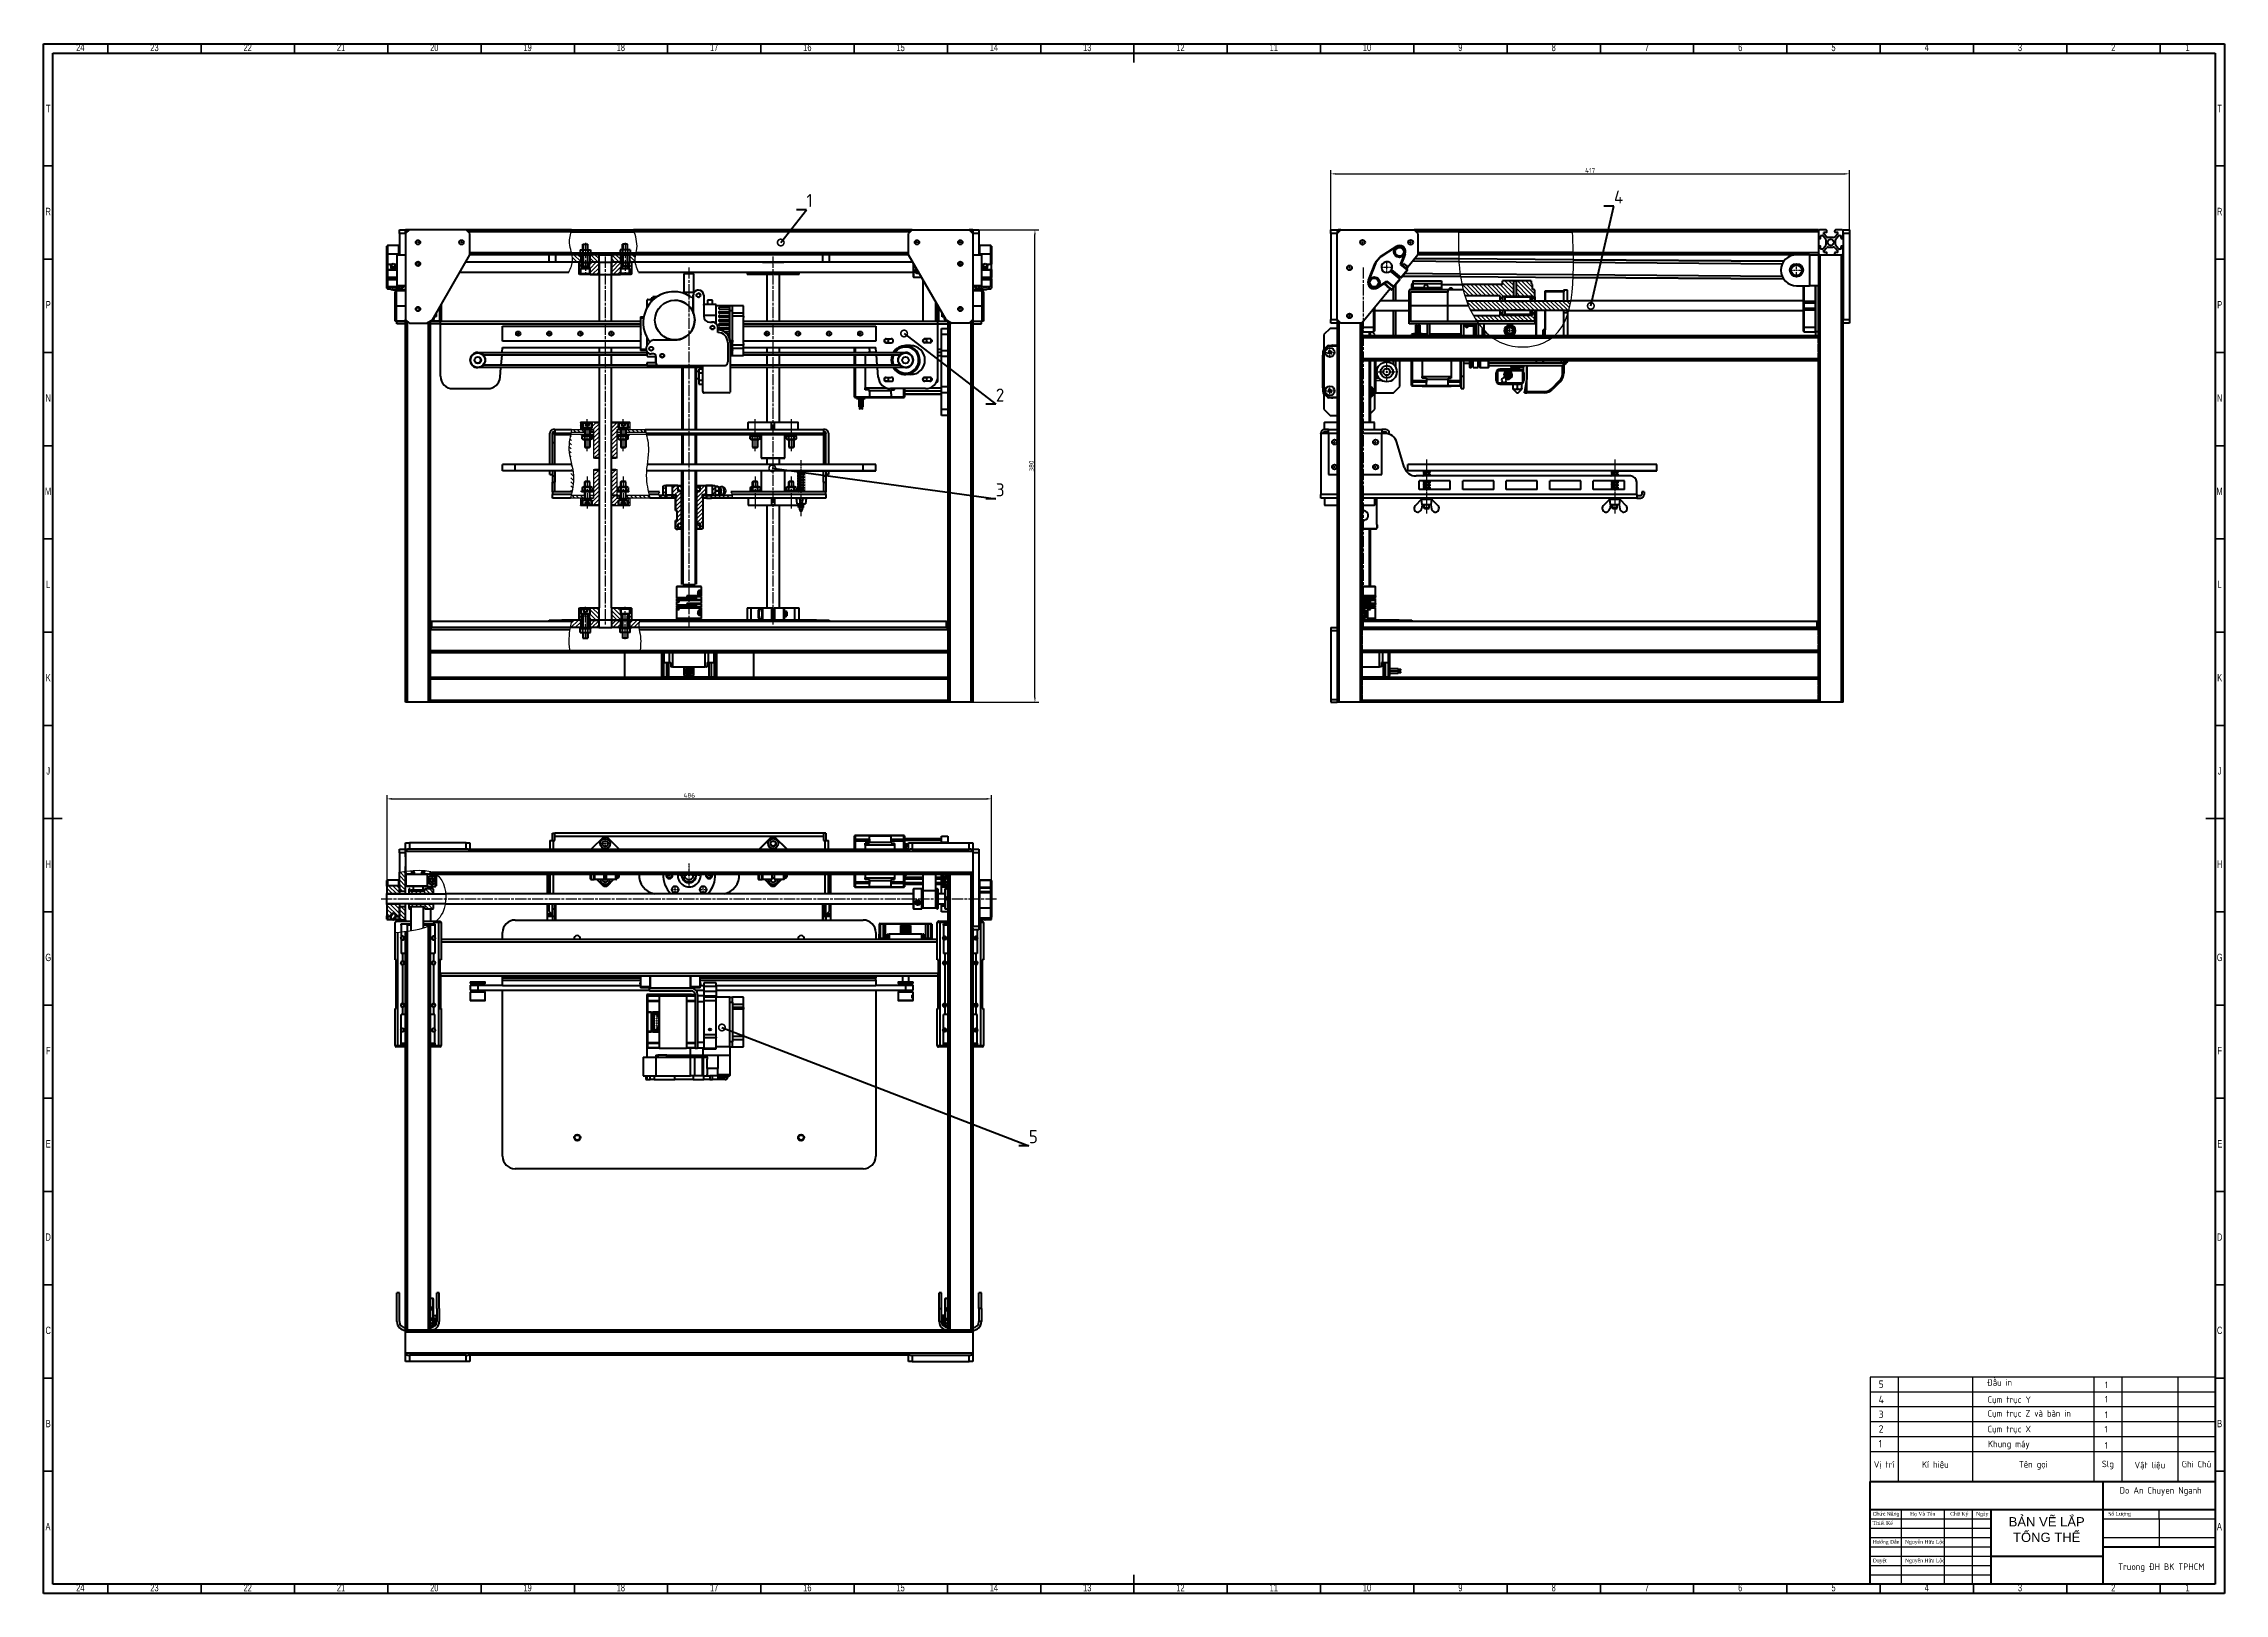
# Model space of a CAD drawing. Header units: millimetres. Extents: x -1615 to 4166, y 5 to 3174.
# Drawn here: x 15 to 1184, y 1560 to 2391 of the extents above; entities that cross this region are included whole.
import ezdxf
from ezdxf import colors
from ezdxf.entities.mleader import LeaderData, LeaderLine
from ezdxf.math import Vec2, Vec3

# ---------------------------------------------------------------- set-up
doc = ezdxf.new("R2010")
doc.units = ezdxf.units.MM
doc.header["$LTSCALE"] = 0.25
doc.header["$PDSIZE"] = -1
for name, pattern in [('ACAD_ISO02W100', [15, 12, -3]), ('ACAD_ISO08W100', [36, 24, -3, 6, -3]), ('AM_ISO02W050x2', [3.75, 3, -0.75]), ('AM_ISO08W050', [18, 12, -1.5, 3, -1.5]), ('AM_ISO08W050x2', [9, 6, -0.75, 1.5, -0.75]), ('CENTER2', [1.125, 0.75, -0.125, 0.125, -0.125])]:
    doc.linetypes.add(name, pattern=pattern)
doc.layers.get('0').update_dxf_attribs({"lineweight": 50})
for name, color, linetype, lineweight in [('AM_0', 7, 'Continuous', 50), ('AM_0N', 7, 'Continuous', 50), ('AM_4', 3, 'Continuous', 25), ('AM_4N', 3, 'Continuous', 25), ('AM_7', 4, 'AM_ISO08W050', 25), ('AM_7N', 4, 'AM_ISO08W050', 25), ('duong tam', 2, 'ACAD_ISO08W100', 25), ('Hatch', 5, 'Continuous', 25), ('kich thuoc', 1, 'Continuous', 25), ('Net dam', 7, 'Continuous', 50), ('net manh', 3, 'Continuous', 25), ('netdut', 6, 'ACAD_ISO02W100', 25), ('van ban', 7, 'Continuous', 25)]:
    doc.layers.add(name, color=color, linetype=linetype, lineweight=lineweight)
doc.styles.add('Annotative', font='arial.ttf')
doc.styles.add('SLDTEXTSTYLE1', font='TXT', dxfattribs={"width": 0.75})
doc.styles.get("Standard").update_dxf_attribs({"font": ''})
doc.styles.add('style1', font='txt.shx')
doc.styles.add('tieng viet', font='')
doc.styles.get('Standard').set_extended_font_data('TCVN 7284')
doc.styles.get('tieng viet').set_extended_font_data('TCVN 7284')
doc.dimstyles.new('Ratio 1.5', dxfattribs={"dimtxt": 2.5, "dimasz": 2.5, "dimexe": 2, "dimexo": 0, "dimtad": 1, "dimtoh": 1, "dimdec": 1, "dimlfac": 1.5, "dimzin": 9, "dimtxsty": 'Standard', "dimcen": 2.5, "dimazin": 0, "dimtfac": 1, "dimtdec": 1, "dimtmove": 0, "dimatfit": 3, "dimfxl": 1, "dimtzin": 1, "dimarcsym": 0})

msp = doc.modelspace()

# ---------------------------------------------------------------- texts
at = {"color": 7, "linetype": 'Continuous', "lineweight": 0, "attachment_point": 2, "style": 'SLDTEXTSTYLE1'}
for s, insert, char_height in [('24', (34.671, 2391.191), 3.9687), ('23', (74.421, 2391.191), 3.9687), ('22', (124.421, 2391.191), 3.9687), ('21', (174.421, 2391.191), 3.9687), ('20', (224.421, 2391.191), 3.9687), ('19', (274.421, 2391.191), 3.9687), ('18', (324.421, 2391.191), 3.9687), ('17', (374.421, 2391.191), 3.9687), ('16', (424.421, 2391.191), 3.9687), ('15', (474.421, 2391.191), 3.9687), ('14', (524.421, 2391.191), 3.9687), ('13', (574.421, 2391.191), 3.9687), ('12', (624.421, 2391.191), 3.9687), ('11', (674.421, 2391.191), 3.9687), ('10', (724.421, 2391.191), 3.9687), ('9', (774.461, 2391.191), 3.969), ('8', (824.461, 2391.191), 3.969), ('7', (874.461, 2391.191), 3.969), ('6', (924.461, 2391.191), 3.969), ('5', (974.461, 2391.191), 3.969), ('4', (1024.461, 2391.191), 3.969), ('3', (1074.461, 2391.191), 3.969), ('2', (1124.461, 2391.191), 3.969), ('1', (1164.211, 2391.191), 3.969), ('T', (17.489, 2358.441), 3.969), ('T', (1181.489, 2358.441), 3.969), ('R', (17.445, 2303.191), 3.969), ('R', (1181.445, 2303.191), 3.969), ('P', (17.486, 2253.191), 3.969), ('P', (1181.486, 2253.191), 3.969), ('N', (17.465, 2203.191), 3.969), ('N', (1181.465, 2203.191), 3.969), ('M', (17.363, 2153.191), 3.969), ('M', (1181.363, 2153.191), 3.969), ('L', (17.456, 2103.191), 3.969), ('L', (1181.456, 2103.191), 3.969), ('K', (17.49, 2053.191), 3.969), ('K', (1181.49, 2053.191), 3.969), ('J', (17.466, 2003.191), 3.969), ('J', (1181.466, 2003.191), 3.969), ('H', (17.491, 1953.191), 3.969), ('H', (1181.491, 1953.191), 3.969), ('G', (17.488, 1903.191), 3.969), ('G', (1181.488, 1903.191), 3.969), ('F', (17.459, 1853.191), 3.969), ('F', (1181.459, 1853.191), 3.969), ('E', (17.509, 1803.191), 3.969), ('E', (1181.509, 1803.191), 3.969), ('D', (17.454, 1753.191), 3.969), ('D', (1181.454, 1753.191), 3.969), ('C', (17.46, 1703.191), 3.969), ('C', (1181.46, 1703.191), 3.969), ('B', (17.472, 1653.191), 3.969), ('B', (1181.472, 1653.191), 3.969), ('A', (17.341, 1597.941), 3.969), ('A', (1181.341, 1597.941), 3.969), ('24', (34.671, 1565.191), 3.9687), ('23', (74.421, 1565.191), 3.9687), ('22', (124.421, 1565.191), 3.9687), ('21', (174.421, 1565.191), 3.9687), ('20', (224.421, 1565.191), 3.9687), ('19', (274.421, 1565.191), 3.9687), ('18', (324.421, 1565.191), 3.9687), ('17', (374.421, 1565.191), 3.9687), ('16', (424.421, 1565.191), 3.9687), ('15', (474.421, 1565.191), 3.9687), ('14', (524.421, 1565.191), 3.9687), ('13', (574.421, 1565.191), 3.9687), ('12', (624.421, 1565.191), 3.9687), ('11', (674.421, 1565.191), 3.9687), ('10', (724.421, 1565.191), 3.9687), ('9', (774.461, 1565.191), 3.969), ('8', (824.461, 1565.191), 3.969), ('7', (874.461, 1565.191), 3.969), ('6', (924.461, 1565.191), 3.969), ('5', (974.461, 1565.191), 3.969), ('4', (1024.461, 1565.191), 3.969), ('3', (1074.461, 1565.191), 3.969), ('2', (1124.461, 1565.191), 3.969), ('1', (1164.211, 1565.191), 3.969)]:
    msp.add_mtext(s, dxfattribs=dict(at, insert=insert, char_height=char_height))
at = {"layer": 'AM_0', "attachment_point": 1}
for s, insert, char_height, width in [('{\\C2;Do An Chuyen Nganh}', (1127.823, 1617.126), 3.5, 60), ('{\\fTimes New Roman|b0|i0|c163|p18;Số Lượng}', (1121.699, 1603.799), 2, 18.23317), (' Truong ĐH BK TPHCM', (1124.942, 1576.212), 3.5, 52.12833)]:
    msp.add_mtext(s, dxfattribs=dict(at, insert=insert, char_height=char_height, width=width))
at = {"layer": 'AM_0', "insert": (1067.449, 1601.024), "char_height": 7, "width": 42.60285, "attachment_point": 1, "style": 'style1'}
msp.add_mtext('\\pxqc;{\\fArial|b0|i0|c0|p34;\\H0.7143x;\\C2;BẢN VẼ LẮP TỔNG THỂ}', dxfattribs=at)
at = {"layer": 'AM_4', "insert": (995.484, 1603.799), "char_height": 2, "width": 18.23317, "attachment_point": 1, "style": 'Annotative'}
msp.add_mtext('{\\fArial|b0|i0|c163|p34;Chức Năng}', dxfattribs=at)
at = {"layer": 'AM_4', "char_height": 2, "attachment_point": 1}
for s, insert, width in [('{\\fTimes New Roman|b0|i0|c163|p18;Họ Và Tên}', (1015.472, 1603.799), 18.23317), ('{\\fTimes New Roman|b0|i0|c163|p18;Chữ Ký}', (1037.012, 1603.799), 18.23317), ('{\\fTimes New Roman|b0|i0|c163|p18;Ngày}', (1050.866, 1603.799), 18.23317), ('{\\fTimes New Roman|b0|i0|c163|p18;Thiết Kế}', (995.484, 1598.885), 18.23317), ('{\\fTimes New Roman|b0|i0|c163|p18;Hướng Dẫn}', (995.484, 1588.785), 18.23317), ('{\\fTimes New Roman|b0|i0|c163|p18;Duyệt}', (995.484, 1578.773), 18.23317), ('{\\fTimes New Roman|b0|i0|c0|p18;Nguyễn Hữu Lộc}', (1012.758, 1588.785), 22.05117), ('{\\fTimes New Roman|b0|i0|c0|p18;Nguyễn Hữu Lộc}', (1012.758, 1578.785), 22.05117)]:
    msp.add_mtext(s, dxfattribs=dict(at, insert=insert, width=width))

# ---------------------------------------------------------------- blocks, each defined once
blk = doc.blocks.new('Table_Laptongthe1')
at = {"layer": 'net manh', "ltscale": 0.5}
for p, q in [((401.1, -4.4), (216.1, -4.4)), ((231.1, -4.4), (231.1, -60.4)), ((271.1, -4.4), (271.1, -60.4)), ((336.1, -4.4), (336.1, -60.4)), ((351.1, -4.4), (351.1, -60.4)), ((381.1, -4.4), (381.1, -60.4)), ((401.1, -12.4), (216.1, -12.4)), ((401.1, -28.4), (216.1, -28.4)), ((401.1, -44.4), (216.1, -44.4))]:
    blk.add_line(p, q, dxfattribs=at)
at = {"layer": 'net manh'}
for p, q in [((216.1, -4.4), (216.1, -60.4)), ((401.1, -60.4), (401.1, -4.4)), ((401.1, -20.4), (216.1, -20.4)), ((401.1, -36.4), (216.1, -36.4)), ((216.1, -60.4), (401.1, -60.4))]:
    blk.add_line(p, q, dxfattribs=at)
at = {"char_height": 3.5, "attachment_point": 1, "style": 'tieng viet'}
for insert in [(341.9, -6.8), (341.9, -14.5), (341.9, -22.8), (341.8, -30.6), (341.9, -39.3)]:
    blk.add_mtext_dynamic_manual_height_columns('1', width=15, gutter_width=17.5, heights=[0], dxfattribs=dict(at, insert=insert))
at = {"layer": 'van ban', "char_height": 4, "attachment_point": 1, "style": 'tieng viet'}
for s, insert, width in [('5', (220.7, -6.2), 23.537), ('4', (220.7, -14.4), 16.172), ('3', (220.7, -22.4), 16.172), ('2', (220.7, -30.2), 16.172), ('1', (220.7, -38.1), 16.172)]:
    blk.add_mtext(s, dxfattribs=dict(at, insert=insert, width=width))
at = {"layer": 'van ban', "color": 0, "char_height": 3.5, "attachment_point": 1, "style": 'tieng viet'}
for s, insert in [('Đầu in', (278.8, -5.5)), ('Cụm trục Y ', (279.1, -14.7)), ('Cụm trục Z và bàn in', (279.1, -22.1)), ('Cụm trục X', (279.1, -30.5)), ('Khung máy', (279.3, -38.5))]:
    blk.add_mtext(s, dxfattribs=dict(at, insert=insert))
at = {"layer": 'van ban', "char_height": 3.5, "attachment_point": 1, "style": 'tieng viet'}
for s, width, insert in [('\\pxqc;Vị trí', 15, (216.1, -49.5)), ('\\pxqc;Kí hiệu', 40, (231.1, -49.5)), ('\\pxqc;Tên gọi', 65, (271.1, -49.4)), ('\\pxqc;Slg', 15, (336.1, -49.2)), ('\\pxqc;Vật liệu', 30, (351.1, -49.8)), ('\\pxqc;Ghi Chú', 20, (381.1, -49.3))]:
    blk.add_mtext_dynamic_manual_height_columns(s, width=width, gutter_width=17.5, heights=[0], dxfattribs=dict(at, insert=insert))
blk = doc.blocks.new('_DotSmall')
at = {"color": 0, "linetype": 'ByBlock', "const_width": 0.5}
blk.add_lwpolyline([(-0.0625, 0, 1), (0.0625, 0, 1)], format="xyb", close=True, dxfattribs=at)
blk = doc.blocks.new('*D1159')
at = {"layer": 'Defpoints', "color": 0, "transparency": 16777216}
for p in [(516.4, 2291.4), (546.4, 2291.4), (513.1, 2038)]:
    blk.add_point(p, dxfattribs=at)
at = {"layer": 'kich thuoc', "color": 0, "lineweight": -2, "transparency": 16777216}
for p, q in [((516.4, 2291.4), (548.4, 2291.4)), ((546.4, 2040.5), (546.4, 2288.9)), ((513.1, 2038), (548.4, 2038))]:
    blk.add_line(p, q, dxfattribs=at)
at = {"layer": 'kich thuoc', "color": 0, "transparency": 16777216}
for points in [[(546, 2288.9), (546.8, 2288.9), (546.4, 2291.4)], [(546, 2040.5), (546.8, 2040.5), (546.4, 2038)]]:
    blk.add_solid(points, dxfattribs=at)
at = {"layer": 'kich thuoc', "color": 0, "transparency": 16777216, "insert": (544.5, 2164.7), "char_height": 2.5, "attachment_point": 5, "rotation": 90}
blk.add_mtext('380', dxfattribs=at)
blk = doc.blocks.new('*D1160')
at = {"layer": 'Defpoints', "color": 0, "transparency": 16777216}
for p in [(983, 2321.4), (705, 2291.4), (983, 2291.4)]:
    blk.add_point(p, dxfattribs=at)
at = {"layer": 'kich thuoc', "color": 0, "lineweight": -2, "transparency": 16777216}
for p, q in [((705, 2291.4), (705, 2323.4)), ((707.5, 2321.4), (980.5, 2321.4)), ((983, 2291.4), (983, 2323.4))]:
    blk.add_line(p, q, dxfattribs=at)
at = {"layer": 'kich thuoc', "color": 0, "transparency": 16777216}
for points in [[(707.5, 2321.8), (707.5, 2321), (705, 2321.4)], [(980.5, 2321.8), (980.5, 2321), (983, 2321.4)]]:
    blk.add_solid(points, dxfattribs=at)
at = {"layer": 'kich thuoc', "color": 0, "transparency": 16777216, "insert": (844, 2323.2), "char_height": 2.5, "attachment_point": 5}
blk.add_mtext('417', dxfattribs=at)
blk = doc.blocks.new('*D1165')
at = {"layer": 'Defpoints', "color": 0, "transparency": 16777216}
for p in [(523.1, 1986.2), (199.1, 1942.4), (523.1, 1942.4)]:
    blk.add_point(p, dxfattribs=at)
at = {"layer": 'kich thuoc', "color": 0, "lineweight": -2, "transparency": 16777216}
for p, q in [((199.1, 1942.4), (199.1, 1988.2)), ((523.1, 1942.4), (523.1, 1988.2)), ((201.6, 1986.2), (520.6, 1986.2))]:
    blk.add_line(p, q, dxfattribs=at)
at = {"layer": 'kich thuoc', "color": 0, "transparency": 16777216}
for points in [[(201.6, 1986.7), (201.6, 1985.8), (199.1, 1986.2)], [(520.6, 1986.7), (520.6, 1985.8), (523.1, 1986.2)]]:
    blk.add_solid(points, dxfattribs=at)
at = {"layer": 'kich thuoc', "color": 0, "transparency": 16777216, "insert": (361.1, 1988.1), "char_height": 2.5, "attachment_point": 5}
blk.add_mtext('486', dxfattribs=at)
blk = doc.blocks.new('*U1185')
at = {"layer": 'AM_7', "color": 0, "linetype": 'CENTER2', "transparency": 16777216}
for p, q in [((-1.5, 0), (-0.3, 0)), ((0, 0.3), (0, 1.5)), ((0.3, 0), (1.5, 0)), ((0, -1.5), (0, -0.3))]:
    blk.add_line(p, q, dxfattribs=at)
at = {"layer": 'AM_7', "color": 0, "linetype": 'Continuous', "transparency": 16777216}
for p, q in [((-0.1, 0), (0.1, 0)), ((0, -0.1), (0, 0.1))]:
    blk.add_line(p, q, dxfattribs=at)
blk = doc.blocks.new('*U1186')
at = {"layer": 'AM_7', "color": 0, "linetype": 'CENTER2', "transparency": 16777216}
for p, q in [((-1.5, 0), (-0.3, 0)), ((0, 0.3), (0, 1.5)), ((0.3, 0), (1.5, 0)), ((0, -1.5), (0, -0.3))]:
    blk.add_line(p, q, dxfattribs=at)
at = {"layer": 'AM_7', "color": 0, "linetype": 'Continuous', "transparency": 16777216}
for p, q in [((-0.1, 0), (0.1, 0)), ((0, -0.1), (0, 0.1))]:
    blk.add_line(p, q, dxfattribs=at)
blk = doc.blocks.new('*U1187')
at = {"layer": 'AM_7', "color": 0, "linetype": 'CENTER2', "transparency": 16777216}
for p, q in [((-1.5, 0), (-0.3, 0)), ((0, 0.3), (0, 1.5)), ((0.3, 0), (1.5, 0)), ((0, -1.5), (0, -0.3))]:
    blk.add_line(p, q, dxfattribs=at)
at = {"layer": 'AM_7', "color": 0, "linetype": 'Continuous', "transparency": 16777216}
for p, q in [((-0.1, 0), (0.1, 0)), ((0, -0.1), (0, 0.1))]:
    blk.add_line(p, q, dxfattribs=at)
blk = doc.blocks.new('*U1188')
at = {"layer": 'AM_7', "color": 0, "linetype": 'CENTER2', "transparency": 16777216}
for p, q in [((-1.5, 0), (-0.3, 0)), ((0, 0.3), (0, 1.5)), ((0.3, 0), (1.5, 0)), ((0, -1.5), (0, -0.3))]:
    blk.add_line(p, q, dxfattribs=at)
at = {"layer": 'AM_7', "color": 0, "linetype": 'Continuous', "transparency": 16777216}
for p, q in [((-0.1, 0), (0.1, 0)), ((0, -0.1), (0, 0.1))]:
    blk.add_line(p, q, dxfattribs=at)
blk = doc.blocks.new('*U1189')
at = {"layer": 'AM_7', "color": 0, "linetype": 'CENTER2', "transparency": 16777216}
for p, q in [((-2.62, 0), (-0.5, 0)), ((0, 0.5), (0, 2.62)), ((0.5, 0), (2.62, 0)), ((0, -2.62), (0, -0.5))]:
    blk.add_line(p, q, dxfattribs=at)
at = {"layer": 'AM_7', "color": 0, "linetype": 'Continuous', "transparency": 16777216}
for p, q in [((-0.25, 0), (0.25, 0)), ((0, -0.25), (0, 0.25))]:
    blk.add_line(p, q, dxfattribs=at)
blk = doc.blocks.new('*U1190')
at = {"layer": 'AM_7', "color": 0, "linetype": 'CENTER2', "transparency": 16777216}
for p, q in [((-2.62, 0), (-0.5, 0)), ((0, 0.5), (0, 2.62)), ((0.5, 0), (2.62, 0)), ((0, -2.62), (0, -0.5))]:
    blk.add_line(p, q, dxfattribs=at)
at = {"layer": 'AM_7', "color": 0, "linetype": 'Continuous', "transparency": 16777216}
for p, q in [((-0.25, 0), (0.25, 0)), ((0, -0.25), (0, 0.25))]:
    blk.add_line(p, q, dxfattribs=at)
blk = doc.blocks.new('*U1191')
at = {"layer": 'AM_7', "color": 0, "linetype": 'CENTER2', "transparency": 16777216}
for p, q in [((-1.4, 0), (-0.3, 0)), ((0, 0.3), (0, 1.4)), ((0.3, 0), (1.4, 0)), ((0, -1.4), (0, -0.3))]:
    blk.add_line(p, q, dxfattribs=at)
at = {"layer": 'AM_7', "color": 0, "linetype": 'Continuous', "transparency": 16777216}
for p, q in [((-0.1, 0), (0.1, 0)), ((0, -0.1), (0, 0.1))]:
    blk.add_line(p, q, dxfattribs=at)
blk = doc.blocks.new('*U1192')
at = {"layer": 'AM_7', "color": 0, "linetype": 'CENTER2', "transparency": 16777216}
for p, q in [((-1.4, 0), (-0.3, 0)), ((0, 0.3), (0, 1.4)), ((0.3, 0), (1.4, 0)), ((0, -1.4), (0, -0.3))]:
    blk.add_line(p, q, dxfattribs=at)
at = {"layer": 'AM_7', "color": 0, "linetype": 'Continuous', "transparency": 16777216}
for p, q in [((-0.1, 0), (0.1, 0)), ((0, -0.1), (0, 0.1))]:
    blk.add_line(p, q, dxfattribs=at)
blk = doc.blocks.new('*U1193')
at = {"layer": 'AM_7', "color": 0, "linetype": 'CENTER2', "transparency": 16777216}
for p, q in [((-1.4, 0), (-0.3, 0)), ((0, 0.3), (0, 1.4)), ((0.3, 0), (1.4, 0)), ((0, -1.4), (0, -0.3))]:
    blk.add_line(p, q, dxfattribs=at)
at = {"layer": 'AM_7', "color": 0, "linetype": 'Continuous', "transparency": 16777216}
for p, q in [((-0.1, 0), (0.1, 0)), ((0, -0.1), (0, 0.1))]:
    blk.add_line(p, q, dxfattribs=at)
blk = doc.blocks.new('*U1194')
at = {"layer": 'AM_7', "color": 0, "linetype": 'CENTER2', "transparency": 16777216}
for p, q in [((-1.4, 0), (-0.3, 0)), ((0, 0.3), (0, 1.4)), ((0.3, 0), (1.4, 0)), ((0, -1.4), (0, -0.3))]:
    blk.add_line(p, q, dxfattribs=at)
at = {"layer": 'AM_7', "color": 0, "linetype": 'Continuous', "transparency": 16777216}
for p, q in [((-0.1, 0), (0.1, 0)), ((0, -0.1), (0, 0.1))]:
    blk.add_line(p, q, dxfattribs=at)
blk = doc.blocks.new('*U1195')
at = {"layer": 'AM_7', "color": 0, "linetype": 'CENTER2', "transparency": 16777216}
for p, q in [((-5.5, 0), (-1.1, 0)), ((0, 1.1), (0, 5.5)), ((1.1, 0), (5.5, 0)), ((0, -5.5), (0, -1.1))]:
    blk.add_line(p, q, dxfattribs=at)
at = {"layer": 'AM_7', "color": 0, "linetype": 'Continuous', "transparency": 16777216}
for p, q in [((-0.5, 0), (0.5, 0)), ((0, -0.5), (0, 0.5))]:
    blk.add_line(p, q, dxfattribs=at)
blk = doc.blocks.new('*U1196')
at = {"layer": 'AM_7', "color": 0, "linetype": 'CENTER2', "transparency": 16777216}
for p, q in [((-3.12, 0), (-0.6, 0)), ((0, 0.6), (0, 3.12)), ((0.6, 0), (3.12, 0)), ((0, -3.12), (0, -0.6))]:
    blk.add_line(p, q, dxfattribs=at)
at = {"layer": 'AM_7', "color": 0, "linetype": 'Continuous', "transparency": 16777216}
for p, q in [((-0.3, 0), (0.3, 0)), ((0, -0.3), (0, 0.3))]:
    blk.add_line(p, q, dxfattribs=at)
blk = doc.blocks.new('*U1197')
at = {"layer": 'AM_7', "color": 0, "linetype": 'CENTER2', "transparency": 16777216}
for p, q in [((-3.62, 0), (-0.7, 0)), ((0, 0.7), (0, 3.62)), ((0.7, 0), (3.62, 0)), ((0, -3.62), (0, -0.7))]:
    blk.add_line(p, q, dxfattribs=at)
at = {"layer": 'AM_7', "color": 0, "linetype": 'Continuous', "transparency": 16777216}
for p, q in [((-0.35, 0), (0.35, 0)), ((0, -0.35), (0, 0.35))]:
    blk.add_line(p, q, dxfattribs=at)
blk = doc.blocks.new('*U1198')
at = {"layer": 'AM_7', "color": 0, "linetype": 'CENTER2', "transparency": 16777216}
for p, q in [((-3.1, 0), (-0.6, 0)), ((0, 0.6), (0, 3.1)), ((0.6, 0), (3.1, 0)), ((0, -3.1), (0, -0.6))]:
    blk.add_line(p, q, dxfattribs=at)
at = {"layer": 'AM_7', "color": 0, "linetype": 'Continuous', "transparency": 16777216}
for p, q in [((-0.3, 0), (0.3, 0)), ((0, -0.3), (0, 0.3))]:
    blk.add_line(p, q, dxfattribs=at)
blk = doc.blocks.new('*U1199')
at = {"layer": 'AM_7', "color": 0, "linetype": 'CENTER2', "transparency": 16777216}
for p, q in [((-1.3, 0), (-0.2, 0)), ((0, 0.2), (0, 1.3)), ((0.2, 0), (1.3, 0)), ((0, -1.3), (0, -0.2))]:
    blk.add_line(p, q, dxfattribs=at)
at = {"layer": 'AM_7', "color": 0, "linetype": 'Continuous', "transparency": 16777216}
for p, q in [((-0.1, 0), (0.1, 0)), ((0, -0.1), (0, 0.1))]:
    blk.add_line(p, q, dxfattribs=at)
blk = doc.blocks.new('*U1200')
at = {"layer": 'AM_7', "color": 0, "linetype": 'CENTER2', "transparency": 16777216}
for p, q in [((-1.3, 0), (-0.2, 0)), ((0, 0.2), (0, 1.3)), ((0.2, 0), (1.3, 0)), ((0, -1.3), (0, -0.2))]:
    blk.add_line(p, q, dxfattribs=at)
at = {"layer": 'AM_7', "color": 0, "linetype": 'Continuous', "transparency": 16777216}
for p, q in [((-0.1, 0), (0.1, 0)), ((0, -0.1), (0, 0.1))]:
    blk.add_line(p, q, dxfattribs=at)
blk = doc.blocks.new('*U1201')
at = {"layer": 'AM_7', "color": 0, "linetype": 'CENTER2', "transparency": 16777216}
for p, q in [((-1.3, 0), (-0.2, 0)), ((0, 0.2), (0, 1.3)), ((0.2, 0), (1.3, 0)), ((0, -1.3), (0, -0.2))]:
    blk.add_line(p, q, dxfattribs=at)
at = {"layer": 'AM_7', "color": 0, "linetype": 'Continuous', "transparency": 16777216}
for p, q in [((-0.1, 0), (0.1, 0)), ((0, -0.1), (0, 0.1))]:
    blk.add_line(p, q, dxfattribs=at)
blk = doc.blocks.new('*U1202')
at = {"layer": 'AM_7', "color": 0, "linetype": 'CENTER2', "transparency": 16777216}
for p, q in [((-1.3, 0), (-0.2, 0)), ((0, 0.2), (0, 1.3)), ((0.2, 0), (1.3, 0)), ((0, -1.3), (0, -0.2))]:
    blk.add_line(p, q, dxfattribs=at)
at = {"layer": 'AM_7', "color": 0, "linetype": 'Continuous', "transparency": 16777216}
for p, q in [((-0.1, 0), (0.1, 0)), ((0, -0.1), (0, 0.1))]:
    blk.add_line(p, q, dxfattribs=at)
blk = doc.blocks.new('*U1203')
at = {"layer": 'AM_7', "color": 0, "linetype": 'CENTER2', "transparency": 16777216}
for p, q in [((-1.3, 0), (-0.2, 0)), ((0, 0.2), (0, 1.3)), ((0.2, 0), (1.3, 0)), ((0, -1.3), (0, -0.2))]:
    blk.add_line(p, q, dxfattribs=at)
at = {"layer": 'AM_7', "color": 0, "linetype": 'Continuous', "transparency": 16777216}
for p, q in [((-0.1, 0), (0.1, 0)), ((0, -0.1), (0, 0.1))]:
    blk.add_line(p, q, dxfattribs=at)
blk = doc.blocks.new('*U1204')
at = {"layer": 'AM_7', "color": 0, "linetype": 'CENTER2', "transparency": 16777216}
for p, q in [((-1.3, 0), (-0.2, 0)), ((0, 0.2), (0, 1.3)), ((0.2, 0), (1.3, 0)), ((0, -1.3), (0, -0.2))]:
    blk.add_line(p, q, dxfattribs=at)
at = {"layer": 'AM_7', "color": 0, "linetype": 'Continuous', "transparency": 16777216}
for p, q in [((-0.1, 0), (0.1, 0)), ((0, -0.1), (0, 0.1))]:
    blk.add_line(p, q, dxfattribs=at)
blk = doc.blocks.new('*U1205')
at = {"layer": 'AM_7', "color": 0, "linetype": 'CENTER2', "transparency": 16777216}
for p, q in [((-1.3, 0), (-0.2, 0)), ((0, 0.2), (0, 1.3)), ((0.2, 0), (1.3, 0)), ((0, -1.3), (0, -0.2))]:
    blk.add_line(p, q, dxfattribs=at)
at = {"layer": 'AM_7', "color": 0, "linetype": 'Continuous', "transparency": 16777216}
for p, q in [((-0.1, 0), (0.1, 0)), ((0, -0.1), (0, 0.1))]:
    blk.add_line(p, q, dxfattribs=at)
blk = doc.blocks.new('*U1206')
at = {"layer": 'AM_7', "color": 0, "linetype": 'CENTER2', "transparency": 16777216}
for p, q in [((-1.3, 0), (-0.2, 0)), ((0, 0.2), (0, 1.3)), ((0.2, 0), (1.3, 0)), ((0, -1.3), (0, -0.2))]:
    blk.add_line(p, q, dxfattribs=at)
at = {"layer": 'AM_7', "color": 0, "linetype": 'Continuous', "transparency": 16777216}
for p, q in [((-0.1, 0), (0.1, 0)), ((0, -0.1), (0, 0.1))]:
    blk.add_line(p, q, dxfattribs=at)
blk = doc.blocks.new('*U1207')
at = {"layer": 'AM_7', "color": 0, "linetype": 'CENTER2', "transparency": 16777216}
for p, q in [((-1.3, 0), (-0.2, 0)), ((0, 0.2), (0, 1.3)), ((0.2, 0), (1.3, 0)), ((0, -1.3), (0, -0.2))]:
    blk.add_line(p, q, dxfattribs=at)
at = {"layer": 'AM_7', "color": 0, "linetype": 'Continuous', "transparency": 16777216}
for p, q in [((-0.1, 0), (0.1, 0)), ((0, -0.1), (0, 0.1))]:
    blk.add_line(p, q, dxfattribs=at)
blk = doc.blocks.new('*U1208')
at = {"layer": 'AM_7', "color": 0, "linetype": 'CENTER2', "transparency": 16777216}
for p, q in [((-1.3, 0), (-0.2, 0)), ((0, 0.2), (0, 1.3)), ((0.2, 0), (1.3, 0)), ((0, -1.3), (0, -0.2))]:
    blk.add_line(p, q, dxfattribs=at)
at = {"layer": 'AM_7', "color": 0, "linetype": 'Continuous', "transparency": 16777216}
for p, q in [((-0.1, 0), (0.1, 0)), ((0, -0.1), (0, 0.1))]:
    blk.add_line(p, q, dxfattribs=at)
blk = doc.blocks.new('*U1209')
at = {"layer": 'AM_7', "color": 0, "linetype": 'CENTER2', "transparency": 16777216}
for p, q in [((-1.3, 0), (-0.2, 0)), ((0, 0.2), (0, 1.3)), ((0.2, 0), (1.3, 0)), ((0, -1.3), (0, -0.2))]:
    blk.add_line(p, q, dxfattribs=at)
at = {"layer": 'AM_7', "color": 0, "linetype": 'Continuous', "transparency": 16777216}
for p, q in [((-0.1, 0), (0.1, 0)), ((0, -0.1), (0, 0.1))]:
    blk.add_line(p, q, dxfattribs=at)
blk = doc.blocks.new('*U1210')
at = {"layer": 'AM_7', "color": 0, "linetype": 'CENTER2', "transparency": 16777216}
for p, q in [((-1.3, 0), (-0.2, 0)), ((0, 0.2), (0, 1.3)), ((0.2, 0), (1.3, 0)), ((0, -1.3), (0, -0.2))]:
    blk.add_line(p, q, dxfattribs=at)
at = {"layer": 'AM_7', "color": 0, "linetype": 'Continuous', "transparency": 16777216}
for p, q in [((-0.1, 0), (0.1, 0)), ((0, -0.1), (0, 0.1))]:
    blk.add_line(p, q, dxfattribs=at)
blk = doc.blocks.new('*U1211')
at = {"layer": 'AM_7', "color": 0, "linetype": 'CENTER2', "transparency": 16777216}
for p, q in [((-1.3, 0), (-0.2, 0)), ((0, 0.2), (0, 1.3)), ((0.2, 0), (1.3, 0)), ((0, -1.3), (0, -0.2))]:
    blk.add_line(p, q, dxfattribs=at)
at = {"layer": 'AM_7', "color": 0, "linetype": 'Continuous', "transparency": 16777216}
for p, q in [((-0.1, 0), (0.1, 0)), ((0, -0.1), (0, 0.1))]:
    blk.add_line(p, q, dxfattribs=at)
blk = doc.blocks.new('*U1212')
at = {"layer": 'AM_7', "color": 0, "linetype": 'CENTER2', "transparency": 16777216}
for p, q in [((-1.3, 0), (-0.2, 0)), ((0, 0.2), (0, 1.3)), ((0.2, 0), (1.3, 0)), ((0, -1.3), (0, -0.2))]:
    blk.add_line(p, q, dxfattribs=at)
at = {"layer": 'AM_7', "color": 0, "linetype": 'Continuous', "transparency": 16777216}
for p, q in [((-0.1, 0), (0.1, 0)), ((0, -0.1), (0, 0.1))]:
    blk.add_line(p, q, dxfattribs=at)
blk = doc.blocks.new('*U1213')
at = {"layer": 'AM_7', "color": 0, "linetype": 'CENTER2', "transparency": 16777216}
for p, q in [((-1.3, 0), (-0.2, 0)), ((0, 0.2), (0, 1.3)), ((0.2, 0), (1.3, 0)), ((0, -1.3), (0, -0.2))]:
    blk.add_line(p, q, dxfattribs=at)
at = {"layer": 'AM_7', "color": 0, "linetype": 'Continuous', "transparency": 16777216}
for p, q in [((-0.1, 0), (0.1, 0)), ((0, -0.1), (0, 0.1))]:
    blk.add_line(p, q, dxfattribs=at)
blk = doc.blocks.new('*U1214')
at = {"layer": 'AM_7', "color": 0, "linetype": 'CENTER2', "transparency": 16777216}
for p, q in [((-1.3, 0), (-0.2, 0)), ((0, 0.2), (0, 1.3)), ((0.2, 0), (1.3, 0)), ((0, -1.3), (0, -0.2))]:
    blk.add_line(p, q, dxfattribs=at)
at = {"layer": 'AM_7', "color": 0, "linetype": 'Continuous', "transparency": 16777216}
for p, q in [((-0.1, 0), (0.1, 0)), ((0, -0.1), (0, 0.1))]:
    blk.add_line(p, q, dxfattribs=at)
blk = doc.blocks.new('*U1215')
at = {"layer": 'AM_7', "color": 0, "linetype": 'CENTER2', "transparency": 16777216}
for p, q in [((-6.3, 0), (-1.2, 0)), ((0, 1.2), (0, 6.3)), ((1.2, 0), (6.3, 0)), ((0, -6.3), (0, -1.2))]:
    blk.add_line(p, q, dxfattribs=at)
at = {"layer": 'AM_7', "color": 0, "linetype": 'Continuous', "transparency": 16777216}
for p, q in [((-0.6, 0), (0.6, 0)), ((0, -0.6), (0, 0.6))]:
    blk.add_line(p, q, dxfattribs=at)
blk = doc.blocks.new('*U1216')
at = {"layer": 'AM_7', "color": 0, "linetype": 'CENTER2', "transparency": 16777216}
for p, q in [((-1.9, 0), (-0.4, 0)), ((0, 0.4), (0, 1.9)), ((0.4, 0), (1.9, 0)), ((0, -1.9), (0, -0.4))]:
    blk.add_line(p, q, dxfattribs=at)
at = {"layer": 'AM_7', "color": 0, "linetype": 'Continuous', "transparency": 16777216}
for p, q in [((-0.2, 0), (0.2, 0)), ((0, -0.2), (0, 0.2))]:
    blk.add_line(p, q, dxfattribs=at)
blk = doc.blocks.new('*U1217')
at = {"layer": 'AM_7', "color": 0, "linetype": 'CENTER2', "transparency": 16777216}
for p, q in [((-1.9, 0), (-0.4, 0)), ((0, 0.4), (0, 1.9)), ((0.4, 0), (1.9, 0)), ((0, -1.9), (0, -0.4))]:
    blk.add_line(p, q, dxfattribs=at)
at = {"layer": 'AM_7', "color": 0, "linetype": 'Continuous', "transparency": 16777216}
for p, q in [((-0.2, 0), (0.2, 0)), ((0, -0.2), (0, 0.2))]:
    blk.add_line(p, q, dxfattribs=at)
blk = doc.blocks.new('*U1218')
at = {"layer": 'AM_7', "color": 0, "linetype": 'CENTER2', "transparency": 16777216}
for p, q in [((-2.8, 0), (-0.5, 0)), ((0, 0.5), (0, 2.8)), ((0.5, 0), (2.8, 0)), ((0, -2.8), (0, -0.5))]:
    blk.add_line(p, q, dxfattribs=at)
at = {"layer": 'AM_7', "color": 0, "linetype": 'Continuous', "transparency": 16777216}
for p, q in [((-0.3, 0), (0.3, 0)), ((0, -0.3), (0, 0.3))]:
    blk.add_line(p, q, dxfattribs=at)
blk = doc.blocks.new('*U1219')
at = {"layer": 'AM_7', "color": 0, "linetype": 'CENTER2', "transparency": 16777216}
for p, q in [((-2.8, 0), (-0.5, 0)), ((0, 0.5), (0, 2.8)), ((0.5, 0), (2.8, 0)), ((0, -2.8), (0, -0.5))]:
    blk.add_line(p, q, dxfattribs=at)
at = {"layer": 'AM_7', "color": 0, "linetype": 'Continuous', "transparency": 16777216}
for p, q in [((-0.3, 0), (0.3, 0)), ((0, -0.3), (0, 0.3))]:
    blk.add_line(p, q, dxfattribs=at)
blk = doc.blocks.new('*U1220')
at = {"layer": 'AM_7', "color": 0, "linetype": 'CENTER2', "transparency": 16777216}
for p, q in [((0, 0.2), (0, 1.1)), ((-1.1, 0), (-0.2, 0)), ((0, -1.1), (0, -0.2)), ((0.2, 0), (1.1, 0))]:
    blk.add_line(p, q, dxfattribs=at)
at = {"layer": 'AM_7', "color": 0, "linetype": 'Continuous', "transparency": 16777216}
for p, q in [((0, -0.1), (0, 0.1)), ((-0.1, 0), (0.1, 0))]:
    blk.add_line(p, q, dxfattribs=at)
blk = doc.blocks.new('*U1221')
at = {"layer": 'AM_7', "color": 0, "linetype": 'CENTER2', "transparency": 16777216}
for p, q in [((-1.1, 0), (-0.2, 0)), ((0, 0.2), (0, 1.1)), ((0.2, 0), (1.1, 0)), ((0, -1.1), (0, -0.2))]:
    blk.add_line(p, q, dxfattribs=at)
at = {"layer": 'AM_7', "color": 0, "linetype": 'Continuous', "transparency": 16777216}
for p, q in [((-0.1, 0), (0.1, 0)), ((0, -0.1), (0, 0.1))]:
    blk.add_line(p, q, dxfattribs=at)
blk = doc.blocks.new('*U1222')
at = {"layer": 'AM_7', "color": 0, "linetype": 'CENTER2', "transparency": 16777216}
for p, q in [((-1.1, 0), (-0.2, 0)), ((0, 0.2), (0, 1.1)), ((0.2, 0), (1.1, 0)), ((0, -1.1), (0, -0.2))]:
    blk.add_line(p, q, dxfattribs=at)
at = {"layer": 'AM_7', "color": 0, "linetype": 'Continuous', "transparency": 16777216}
for p, q in [((-0.1, 0), (0.1, 0)), ((0, -0.1), (0, 0.1))]:
    blk.add_line(p, q, dxfattribs=at)
blk = doc.blocks.new('*U1223')
at = {"layer": 'AM_7', "color": 0, "linetype": 'CENTER2', "transparency": 16777216}
for p, q in [((-1.1, 0), (-0.2, 0)), ((0, 0.2), (0, 1.1)), ((0.2, 0), (1.1, 0)), ((0, -1.1), (0, -0.2))]:
    blk.add_line(p, q, dxfattribs=at)
at = {"layer": 'AM_7', "color": 0, "linetype": 'Continuous', "transparency": 16777216}
for p, q in [((-0.1, 0), (0.1, 0)), ((0, -0.1), (0, 0.1))]:
    blk.add_line(p, q, dxfattribs=at)
blk = doc.blocks.new('*U1224')
at = {"layer": 'AM_7', "color": 0, "linetype": 'CENTER2', "transparency": 16777216}
for p, q in [((-1.1, 0), (-0.2, 0)), ((0, 0.2), (0, 1.1)), ((0.2, 0), (1.1, 0)), ((0, -1.1), (0, -0.2))]:
    blk.add_line(p, q, dxfattribs=at)
at = {"layer": 'AM_7', "color": 0, "linetype": 'Continuous', "transparency": 16777216}
for p, q in [((-0.1, 0), (0.1, 0)), ((0, -0.1), (0, 0.1))]:
    blk.add_line(p, q, dxfattribs=at)
blk = doc.blocks.new('*U1225')
at = {"layer": 'AM_7', "color": 0, "linetype": 'CENTER2', "transparency": 16777216}
for p, q in [((-1.1, 0), (-0.2, 0)), ((0, 0.2), (0, 1.1)), ((0.2, 0), (1.1, 0)), ((0, -1.1), (0, -0.2))]:
    blk.add_line(p, q, dxfattribs=at)
at = {"layer": 'AM_7', "color": 0, "linetype": 'Continuous', "transparency": 16777216}
for p, q in [((-0.1, 0), (0.1, 0)), ((0, -0.1), (0, 0.1))]:
    blk.add_line(p, q, dxfattribs=at)
blk = doc.blocks.new('*U1226')
at = {"layer": 'AM_7', "color": 0, "linetype": 'CENTER2', "transparency": 16777216}
for p, q in [((0, 0.2), (0, 1.1)), ((-1.1, 0), (-0.2, 0)), ((0, -1.1), (0, -0.2)), ((0.2, 0), (1.1, 0))]:
    blk.add_line(p, q, dxfattribs=at)
at = {"layer": 'AM_7', "color": 0, "linetype": 'Continuous', "transparency": 16777216}
for p, q in [((0, -0.1), (0, 0.1)), ((-0.1, 0), (0.1, 0))]:
    blk.add_line(p, q, dxfattribs=at)
blk = doc.blocks.new('*U1227')
at = {"layer": 'AM_7', "color": 0, "linetype": 'CENTER2', "transparency": 16777216}
for p, q in [((-1.1, 0), (-0.2, 0)), ((0, 0.2), (0, 1.1)), ((0.2, 0), (1.1, 0)), ((0, -1.1), (0, -0.2))]:
    blk.add_line(p, q, dxfattribs=at)
at = {"layer": 'AM_7', "color": 0, "linetype": 'Continuous', "transparency": 16777216}
for p, q in [((-0.1, 0), (0.1, 0)), ((0, -0.1), (0, 0.1))]:
    blk.add_line(p, q, dxfattribs=at)
blk = doc.blocks.new('*U1228')
at = {"layer": 'AM_7', "color": 0, "linetype": 'CENTER2', "transparency": 16777216}
for p, q in [((-1.5, 0), (-0.3, 0)), ((0, 0.3), (0, 1.5)), ((0.3, 0), (1.5, 0)), ((0, -1.5), (0, -0.3))]:
    blk.add_line(p, q, dxfattribs=at)
at = {"layer": 'AM_7', "color": 0, "linetype": 'Continuous', "transparency": 16777216}
for p, q in [((-0.1, 0), (0.1, 0)), ((0, -0.1), (0, 0.1))]:
    blk.add_line(p, q, dxfattribs=at)
blk = doc.blocks.new('*U1229')
at = {"layer": 'AM_7', "color": 0, "linetype": 'CENTER2', "transparency": 16777216}
for p, q in [((-1.5, 0), (-0.3, 0)), ((0, 0.3), (0, 1.5)), ((0.3, 0), (1.5, 0)), ((0, -1.5), (0, -0.3))]:
    blk.add_line(p, q, dxfattribs=at)
at = {"layer": 'AM_7', "color": 0, "linetype": 'Continuous', "transparency": 16777216}
for p, q in [((-0.1, 0), (0.1, 0)), ((0, -0.1), (0, 0.1))]:
    blk.add_line(p, q, dxfattribs=at)

# ---------------------------------------------------------------- dimensions: what is measured, and where the dimension line sits
at = {"layer": 'kich thuoc'}
for base, p1, p2, picture, middle in [((983.017, 2321.367), (705.017, 2291.367), (983.017, 2291.367), '*D1160', (844.017, 2323.242)), ((523.058, 1986.235), (199.058, 1942.389), (523.058, 1942.389), '*D1165', (361.058, 1988.11))]:
    dim = msp.add_linear_dim(base=base, p1=p1, p2=p2, dimstyle='Ratio 1.5', dxfattribs=at)
    dim.commit()
    dim.dimension.update_dxf_attribs({"geometry": picture, "text_midpoint": middle})
dim = msp.add_linear_dim(base=(546.391, 2291.367), p1=(513.058, 2038.034), p2=(516.391, 2291.367), angle=90, dimstyle='Ratio 1.5', dxfattribs=at)
dim.commit()
dim.dimension.update_dxf_attribs({"geometry": '*D1159', "text_midpoint": (544.516, 2164.7)})

# ---------------------------------------------------------------- hatches: boundary and pattern name
at = {"layer": 'Hatch'}
h = msp.add_hatch(dxfattribs=at)
h.set_pattern_fill('ANSI31', color=256, scale=0.5, angle=90)
edge = h.paths.add_edge_path()
edge.add_line((302.891, 2278.034), (298.276, 2278.034))
edge.add_spline(control_points=[(298.276, 2278.034), (298.468, 2277.111), (298.653, 2275.772), (298.519, 2274.448), (298.452, 2274.034)], knot_values=[5.5729546, 5.5729546, 5.5729546, 5.5729546, 8.39414712, 9.6826709, 9.6826709, 9.6826709, 9.6826709], degree=3, periodic=0)
edge.add_line((298.452, 2274.034), (302.891, 2274.034))
edge.add_line((302.891, 2274.034), (302.891, 2278.034))
h.paths.add_polyline_path([(312.608, 2278.034), (307.891, 2278.034), (307.891, 2274.034), (312.608, 2274.034)])
h.paths.add_polyline_path([(324.225, 2278.034), (319.508, 2278.034), (319.508, 2274.034), (324.225, 2274.034)])
edge = h.paths.add_edge_path()
edge.add_spline(control_points=[(332.193, 2274.034), (332.097, 2274.663), (332.004, 2275.992), (332.22, 2277.33), (332.361, 2278.034)], knot_values=[5.50106294, 5.50106294, 5.50106294, 5.50106294, 7.43958972, 9.58124971, 9.58124971, 9.58124971, 9.58124971], degree=3, periodic=0)
edge.add_line((332.361, 2278.034), (329.225, 2278.034))
edge.add_line((329.225, 2278.034), (329.225, 2274.034))
edge.add_line((329.225, 2274.034), (332.193, 2274.034))
h = msp.add_hatch(dxfattribs=at)
h.set_pattern_fill('ANSI31', color=256, scale=0.5, angle=180)
h.set_pattern_definition([(225, (632.1162, 4541.4004), (1.122532, -1.122532), [])])
h.paths.add_polyline_path([(319.391, 2267.634), (319.658, 2267.367), (323.725, 2267.367), (324.391, 2267.692), (324.391, 2270.7), (324.725, 2270.7), (324.725, 2273.708), (324.058, 2274.034), (319.658, 2274.034), (319.391, 2273.767)])
h.paths.add_polyline_path([(328.725, 2270.7), (329.058, 2270.7), (329.058, 2267.692), (329.725, 2267.367), (329.791, 2267.367), (330.058, 2267.634), (330.058, 2273.767), (329.791, 2274.034), (329.391, 2274.034), (328.725, 2273.708)])
h.paths.add_polyline_path([(307.391, 2270.7), (307.725, 2270.7), (307.725, 2267.692), (308.391, 2267.367), (312.458, 2267.367), (312.725, 2267.634), (312.725, 2273.767), (312.458, 2274.034), (308.058, 2274.034), (307.391, 2273.708)])
h.paths.add_polyline_path([(302.058, 2267.634), (302.325, 2267.367), (302.391, 2267.367), (303.058, 2267.692), (303.058, 2270.7), (303.391, 2270.7), (303.391, 2273.708), (302.725, 2274.034), (302.325, 2274.034), (302.058, 2273.767)])
h = msp.add_hatch(dxfattribs=at)
h.set_pattern_fill('ANSI31', color=256, scale=0.5, angle=90)
edge = h.paths.add_edge_path()
edge.add_line((802.864, 2263.833), (802.681, 2264.017))
edge.add_line((802.681, 2264.017), (797.031, 2264.017))
edge.add_line((797.031, 2264.017), (797.031, 2262.015))
edge.add_line((797.031, 2262.015), (775.274, 2262.015))
edge.add_spline(control_points=[(775.274, 2262.015), (775.694, 2259.995), (776.204, 2258), (776.816, 2256.034)], knot_values=[35.77320028, 35.77320028, 35.77320028, 35.77320028, 42.01132061, 42.01132061, 42.01132061, 42.01132061], degree=3, periodic=0)
edge.add_line((776.816, 2256.034), (795.698, 2256.034))
edge.add_line((795.698, 2256.034), (795.698, 2255.367))
edge.add_arc((796.364, 2255.367), 0.667, 180, 270)
edge.add_line((796.364, 2254.7), (797.031, 2254.7))
edge.add_line((797.031, 2254.7), (797.031, 2255.7))
edge.add_line((797.031, 2255.7), (802.864, 2255.7))
edge.add_line((802.864, 2255.7), (802.864, 2263.833))
h.paths.add_polyline_path([(804.531, 2255.7), (813.031, 2255.7), (813.031, 2254.7), (813.698, 2254.7, 0.41421356), (814.364, 2255.367), (814.364, 2258.668, 0.41421356), (813.698, 2259.335), (813.031, 2259.335), (813.031, 2262.017, 0.41421356), (812.364, 2262.683), (812.364, 2264.017), (804.714, 2264.017), (804.531, 2263.833)])
edge = h.paths.add_edge_path()
edge.add_spline(control_points=[(777.719, 2253.367), (778.381, 2251.561), (779.139, 2249.782), (780.005, 2248.034)], knot_values=[44.85102125, 44.85102125, 44.85102125, 44.85102125, 50.66126921, 50.66126921, 50.66126921, 50.66126921], degree=3, periodic=0)
edge.add_line((780.005, 2248.034), (832.537, 2248.034))
edge.add_spline(control_points=[(832.537, 2248.034), (833.015, 2249.733), (833.41, 2251.514), (833.735, 2253.367)], knot_values=[122.43868063, 122.43868063, 122.43868063, 122.43868063, 127.78633539, 127.78633539, 127.78633539, 127.78633539], degree=3, periodic=0)
edge.add_line((833.735, 2253.367), (777.719, 2253.367))
h = msp.add_hatch(dxfattribs=at)
h.set_pattern_fill('ANSI31', color=256, scale=0.5, angle=90)
edge = h.paths.add_edge_path()
edge.add_line((797.031, 2245.7), (797.031, 2246.7))
edge.add_line((797.031, 2246.7), (796.364, 2246.7))
edge.add_arc((796.364, 2246.034), 0.667, 90, 180)
edge.add_line((795.698, 2246.034), (795.698, 2245.367))
edge.add_line((795.698, 2245.367), (781.426, 2245.367))
edge.add_spline(control_points=[(781.426, 2245.367), (782.008, 2244.348), (782.631, 2243.345), (783.293, 2242.367)], knot_values=[53.64289839, 53.64289839, 53.64289839, 53.64289839, 57.09683296, 57.09683296, 57.09683296, 57.09683296], degree=3, periodic=0)
edge.add_line((783.293, 2242.367), (814.364, 2242.367))
edge.add_line((814.364, 2242.367), (814.364, 2246.034))
edge.add_arc((813.698, 2246.034), 0.667, 0, 90)
edge.add_line((813.698, 2246.7), (813.031, 2246.7))
edge.add_line((813.031, 2246.7), (813.031, 2245.7))
edge.add_line((813.031, 2245.7), (797.031, 2245.7))
h = msp.add_hatch(dxfattribs=at)
h.set_pattern_fill('ANSI31', color=256, scale=0.5)
h.paths.add_polyline_path([(312.725, 2188.213), (312.391, 2188.213), (312.391, 2187.88), (310.391, 2187.88), (310.391, 2188.213), (309.058, 2188.213), (309.058, 2185.28), (307.891, 2185.28), (307.891, 2184.213), (309.558, 2184.213), (309.725, 2184.213), (309.725, 2169.013), (309.858, 2168.88), (310.391, 2168.88), (310.391, 2169.213), (312.391, 2169.213), (312.426, 2169.147), (312.391, 2169.147), (312.391, 2168.88), (312.725, 2168.88)])
h.paths.add_polyline_path([(322.391, 2184.213), (324.225, 2184.213), (324.225, 2185.28), (323.058, 2185.28), (323.058, 2188.213), (321.725, 2188.213), (321.725, 2187.88), (319.725, 2187.88), (319.725, 2188.213), (319.391, 2188.213), (319.391, 2168.88), (319.725, 2168.88), (319.725, 2169.213), (321.725, 2169.213), (321.725, 2168.88), (322.258, 2168.88), (322.391, 2169.013)])
h.paths.add_polyline_path([(329.391, 2188.08), (329.258, 2188.213), (328.391, 2188.213), (328.391, 2185.28), (327.225, 2185.28), (327.225, 2184.213), (329.258, 2184.213), (329.391, 2184.347)])
h.paths.add_polyline_path([(304.891, 2185.28), (303.725, 2185.28), (303.725, 2188.213), (302.858, 2188.213), (302.725, 2188.08), (302.725, 2184.347), (302.858, 2184.213), (304.891, 2184.213)])
h.paths.add_polyline_path([(322.391, 2162.747), (322.258, 2162.88), (321.725, 2162.88), (321.725, 2162.547), (319.725, 2162.547), (319.725, 2162.88), (319.391, 2162.88), (319.391, 2143.547), (319.725, 2143.547), (319.725, 2143.88), (321.725, 2143.88), (321.725, 2143.547), (323.058, 2143.547), (323.058, 2146.48), (324.225, 2146.48), (324.225, 2147.547), (322.558, 2147.547), (322.391, 2147.547)])
h.paths.add_polyline_path([(312.725, 2162.88), (312.391, 2162.88), (312.391, 2162.547), (310.391, 2162.547), (310.391, 2162.88), (309.858, 2162.88), (309.725, 2162.747), (309.725, 2147.547), (307.891, 2147.547), (307.891, 2146.48), (309.058, 2146.48), (309.058, 2143.547), (310.391, 2143.547), (310.391, 2143.88), (312.391, 2143.88), (312.391, 2143.547), (312.725, 2143.547)])
h.paths.add_polyline_path([(304.891, 2147.547), (302.858, 2147.547), (302.725, 2147.413), (302.725, 2143.68), (302.858, 2143.547), (303.725, 2143.547), (303.725, 2146.48), (304.891, 2146.48)])
h.paths.add_polyline_path([(329.391, 2147.413), (329.258, 2147.547), (327.225, 2147.547), (327.225, 2146.48), (328.391, 2146.48), (328.391, 2143.547), (329.258, 2143.547), (329.391, 2143.68)])
h = msp.add_hatch(dxfattribs=at)
h.set_pattern_fill('ANSI31', color=256, scale=0.5, angle=90)
h.paths.add_polyline_path([(309.558, 2184.213), (307.891, 2184.213), (307.891, 2182.88), (309.558, 2182.88)])
edge = h.paths.add_edge_path()
edge.add_spline(control_points=[(297.721, 2182.88), (297.818, 2183.324), (297.916, 2183.769), (298.015, 2184.213)], knot_values=[0, 0, 0, 0, 1.34188817, 1.34188817, 1.34188817, 1.34188817], degree=3, periodic=0)
edge.add_line((298.015, 2184.213), (304.891, 2184.213))
edge.add_line((304.891, 2184.213), (304.891, 2182.88))
edge.add_line((304.891, 2182.88), (297.721, 2182.88))
edge.add_spline(control_points=[(297.52, 2147.547), (298.436, 2151.564), (300.42, 2160.263), (295.391, 2172.366), (297.221, 2180.63), (298.015, 2184.213)], knot_values=[0, 0, 0, 0, 12.12659525, 26.25810214, 37.07693893, 37.07693893, 37.07693893, 37.07693893], degree=3, periodic=0)
edge.add_spline(control_points=[(297.52, 2147.547), (298.436, 2151.564), (300.42, 2160.263), (295.573, 2171.928), (297.039, 2179.741), (297.721, 2182.88)], knot_values=[1.34188817, 1.34188817, 1.34188817, 1.34188817, 13.46848342, 27.59999031, 37.07693893, 37.07693893, 37.07693893, 37.07693893], degree=3, periodic=0)
edge.add_spline(control_points=[(297.52, 2147.547), (298.436, 2151.564), (300.42, 2160.263), (295.391, 2172.366), (297.221, 2180.63), (298.015, 2184.213)], knot_values=[0, 0, 0, 0, 12.12659525, 26.25810214, 37.07693893, 37.07693893, 37.07693893, 37.07693893], degree=3, periodic=0)
edge.add_spline(control_points=[(297.52, 2147.547), (298.436, 2151.564), (300.42, 2160.263), (295.573, 2171.928), (297.039, 2179.741), (297.721, 2182.88)], knot_values=[1.34188817, 1.34188817, 1.34188817, 1.34188817, 13.46848342, 27.59999031, 37.07693893, 37.07693893, 37.07693893, 37.07693893], degree=3, periodic=0)
edge.add_spline(control_points=[(297.52, 2147.547), (298.436, 2151.564), (300.42, 2160.263), (295.391, 2172.366), (297.221, 2180.63), (298.015, 2184.213)], knot_values=[0, 0, 0, 0, 12.12659525, 26.25810214, 37.07693893, 37.07693893, 37.07693893, 37.07693893], degree=3, periodic=0)
edge.add_spline(control_points=[(297.52, 2147.547), (298.436, 2151.564), (300.42, 2160.263), (295.573, 2171.928), (297.039, 2179.741), (297.721, 2182.88)], knot_values=[1.34188817, 1.34188817, 1.34188817, 1.34188817, 13.46848342, 27.59999031, 37.07693893, 37.07693893, 37.07693893, 37.07693893], degree=3, periodic=0)
edge.add_spline(control_points=[(297.52, 2147.547), (298.436, 2151.564), (300.42, 2160.263), (295.391, 2172.366), (297.221, 2180.63), (298.015, 2184.213)], knot_values=[0, 0, 0, 0, 12.12659525, 26.25810214, 37.07693893, 37.07693893, 37.07693893, 37.07693893], degree=3, periodic=0)
edge.add_spline(control_points=[(297.52, 2147.547), (298.436, 2151.564), (300.42, 2160.263), (295.573, 2171.928), (297.039, 2179.741), (297.721, 2182.88)], knot_values=[1.34188817, 1.34188817, 1.34188817, 1.34188817, 13.46848342, 27.59999031, 37.07693893, 37.07693893, 37.07693893, 37.07693893], degree=3, periodic=0)
edge.add_spline(control_points=[(297.52, 2147.547), (298.436, 2151.564), (300.42, 2160.263), (295.391, 2172.366), (297.221, 2180.63), (298.015, 2184.213)], knot_values=[0, 0, 0, 0, 12.12659525, 26.25810214, 37.07693893, 37.07693893, 37.07693893, 37.07693893], degree=3, periodic=0)
edge.add_spline(control_points=[(297.52, 2147.547), (298.436, 2151.564), (300.42, 2160.263), (295.573, 2171.928), (297.039, 2179.741), (297.721, 2182.88)], knot_values=[1.34188817, 1.34188817, 1.34188817, 1.34188817, 13.46848342, 27.59999031, 37.07693893, 37.07693893, 37.07693893, 37.07693893], degree=3, periodic=0)
edge.add_spline(control_points=[(297.52, 2147.547), (298.436, 2151.564), (300.42, 2160.263), (295.391, 2172.366), (297.221, 2180.63), (298.015, 2184.213)], knot_values=[0, 0, 0, 0, 12.12659525, 26.25810214, 37.07693893, 37.07693893, 37.07693893, 37.07693893], degree=3, periodic=0)
edge.add_spline(control_points=[(297.52, 2147.547), (298.436, 2151.564), (300.42, 2160.263), (295.573, 2171.928), (297.039, 2179.741), (297.721, 2182.88)], knot_values=[1.34188817, 1.34188817, 1.34188817, 1.34188817, 13.46848342, 27.59999031, 37.07693893, 37.07693893, 37.07693893, 37.07693893], degree=3, periodic=0)
edge.add_spline(control_points=[(297.52, 2147.547), (298.436, 2151.564), (300.42, 2160.263), (295.391, 2172.366), (297.221, 2180.63), (298.015, 2184.213)], knot_values=[0, 0, 0, 0, 12.12659525, 26.25810214, 37.07693893, 37.07693893, 37.07693893, 37.07693893], degree=3, periodic=0)
edge.add_spline(control_points=[(297.52, 2147.547), (298.436, 2151.564), (300.42, 2160.263), (295.573, 2171.928), (297.039, 2179.741), (297.721, 2182.88)], knot_values=[1.34188817, 1.34188817, 1.34188817, 1.34188817, 13.46848342, 27.59999031, 37.07693893, 37.07693893, 37.07693893, 37.07693893], degree=3, periodic=0)
edge.add_spline(control_points=[(297.52, 2147.547), (298.436, 2151.564), (300.42, 2160.263), (295.391, 2172.366), (297.221, 2180.63), (298.015, 2184.213)], knot_values=[0, 0, 0, 0, 12.12659525, 26.25810214, 37.07693893, 37.07693893, 37.07693893, 37.07693893], degree=3, periodic=0)
edge.add_spline(control_points=[(297.52, 2147.547), (298.436, 2151.564), (300.42, 2160.263), (295.573, 2171.928), (297.039, 2179.741), (297.721, 2182.88)], knot_values=[1.34188817, 1.34188817, 1.34188817, 1.34188817, 13.46848342, 27.59999031, 37.07693893, 37.07693893, 37.07693893, 37.07693893], degree=3, periodic=0)
edge.add_spline(control_points=[(297.52, 2147.547), (298.436, 2151.564), (300.42, 2160.263), (295.391, 2172.366), (297.221, 2180.63), (298.015, 2184.213)], knot_values=[0, 0, 0, 0, 12.12659525, 26.25810214, 37.07693893, 37.07693893, 37.07693893, 37.07693893], degree=3, periodic=0)
edge.add_spline(control_points=[(297.52, 2147.547), (298.436, 2151.564), (300.42, 2160.263), (295.573, 2171.928), (297.039, 2179.741), (297.721, 2182.88)], knot_values=[1.34188817, 1.34188817, 1.34188817, 1.34188817, 13.46848342, 27.59999031, 37.07693893, 37.07693893, 37.07693893, 37.07693893], degree=3, periodic=0)
edge.add_spline(control_points=[(297.52, 2147.547), (298.436, 2151.564), (300.42, 2160.263), (295.391, 2172.366), (297.221, 2180.63), (298.015, 2184.213)], knot_values=[0, 0, 0, 0, 12.12659525, 26.25810214, 37.07693893, 37.07693893, 37.07693893, 37.07693893], degree=3, periodic=0)
edge.add_spline(control_points=[(297.52, 2147.547), (298.436, 2151.564), (300.42, 2160.263), (295.573, 2171.928), (297.039, 2179.741), (297.721, 2182.88)], knot_values=[1.34188817, 1.34188817, 1.34188817, 1.34188817, 13.46848342, 27.59999031, 37.07693893, 37.07693893, 37.07693893, 37.07693893], degree=3, periodic=0)
edge.add_spline(control_points=[(297.52, 2147.547), (298.436, 2151.564), (300.42, 2160.263), (295.391, 2172.366), (297.221, 2180.63), (298.015, 2184.213)], knot_values=[0, 0, 0, 0, 12.12659525, 26.25810214, 37.07693893, 37.07693893, 37.07693893, 37.07693893], degree=3, periodic=0)
edge.add_spline(control_points=[(297.52, 2147.547), (298.436, 2151.564), (300.42, 2160.263), (295.573, 2171.928), (297.039, 2179.741), (297.721, 2182.88)], knot_values=[1.34188817, 1.34188817, 1.34188817, 1.34188817, 13.46848342, 27.59999031, 37.07693893, 37.07693893, 37.07693893, 37.07693893], degree=3, periodic=0)
edge.add_spline(control_points=[(297.52, 2147.547), (298.436, 2151.564), (300.42, 2160.263), (295.391, 2172.366), (297.221, 2180.63), (298.015, 2184.213)], knot_values=[0, 0, 0, 0, 12.12659525, 26.25810214, 37.07693893, 37.07693893, 37.07693893, 37.07693893], degree=3, periodic=0)
edge.add_spline(control_points=[(297.52, 2147.547), (298.436, 2151.564), (300.42, 2160.263), (295.573, 2171.928), (297.039, 2179.741), (297.721, 2182.88)], knot_values=[1.34188817, 1.34188817, 1.34188817, 1.34188817, 13.46848342, 27.59999031, 37.07693893, 37.07693893, 37.07693893, 37.07693893], degree=3, periodic=0)
edge.add_spline(control_points=[(297.52, 2147.547), (298.436, 2151.564), (300.42, 2160.263), (295.391, 2172.366), (297.221, 2180.63), (298.015, 2184.213)], knot_values=[0, 0, 0, 0, 12.12659525, 26.25810214, 37.07693893, 37.07693893, 37.07693893, 37.07693893], degree=3, periodic=0)
edge.add_spline(control_points=[(297.52, 2147.547), (298.436, 2151.564), (300.42, 2160.263), (295.573, 2171.928), (297.039, 2179.741), (297.721, 2182.88)], knot_values=[1.34188817, 1.34188817, 1.34188817, 1.34188817, 13.46848342, 27.59999031, 37.07693893, 37.07693893, 37.07693893, 37.07693893], degree=3, periodic=0)
edge.add_spline(control_points=[(297.52, 2147.547), (298.436, 2151.564), (300.42, 2160.263), (295.391, 2172.366), (297.221, 2180.63), (298.015, 2184.213)], knot_values=[0, 0, 0, 0, 12.12659525, 26.25810214, 37.07693893, 37.07693893, 37.07693893, 37.07693893], degree=3, periodic=0)
edge.add_spline(control_points=[(297.52, 2147.547), (298.436, 2151.564), (300.42, 2160.263), (295.573, 2171.928), (297.039, 2179.741), (297.721, 2182.88)], knot_values=[1.34188817, 1.34188817, 1.34188817, 1.34188817, 13.46848342, 27.59999031, 37.07693893, 37.07693893, 37.07693893, 37.07693893], degree=3, periodic=0)
edge.add_spline(control_points=[(297.52, 2147.547), (298.436, 2151.564), (300.42, 2160.263), (295.391, 2172.366), (297.221, 2180.63), (298.015, 2184.213)], knot_values=[0, 0, 0, 0, 12.12659525, 26.25810214, 37.07693893, 37.07693893, 37.07693893, 37.07693893], degree=3, periodic=0)
edge.add_spline(control_points=[(297.52, 2147.547), (298.436, 2151.564), (300.42, 2160.263), (295.573, 2171.928), (297.039, 2179.741), (297.721, 2182.88)], knot_values=[1.34188817, 1.34188817, 1.34188817, 1.34188817, 13.46848342, 27.59999031, 37.07693893, 37.07693893, 37.07693893, 37.07693893], degree=3, periodic=0)
edge.add_spline(control_points=[(297.52, 2147.547), (298.436, 2151.564), (300.42, 2160.263), (295.391, 2172.366), (297.221, 2180.63), (298.015, 2184.213)], knot_values=[0, 0, 0, 0, 12.12659525, 26.25810214, 37.07693893, 37.07693893, 37.07693893, 37.07693893], degree=3, periodic=0)
edge.add_spline(control_points=[(297.52, 2147.547), (298.436, 2151.564), (300.42, 2160.263), (295.573, 2171.928), (297.039, 2179.741), (297.721, 2182.88)], knot_values=[1.34188817, 1.34188817, 1.34188817, 1.34188817, 13.46848342, 27.59999031, 37.07693893, 37.07693893, 37.07693893, 37.07693893], degree=3, periodic=0)
edge.add_spline(control_points=[(297.52, 2147.547), (298.436, 2151.564), (300.42, 2160.263), (295.391, 2172.366), (297.221, 2180.63), (298.015, 2184.213)], knot_values=[0, 0, 0, 0, 12.12659525, 26.25810214, 37.07693893, 37.07693893, 37.07693893, 37.07693893], degree=3, periodic=0)
edge.add_spline(control_points=[(297.52, 2147.547), (298.436, 2151.564), (300.42, 2160.263), (295.573, 2171.928), (297.039, 2179.741), (297.721, 2182.88)], knot_values=[1.34188817, 1.34188817, 1.34188817, 1.34188817, 13.46848342, 27.59999031, 37.07693893, 37.07693893, 37.07693893, 37.07693893], degree=3, periodic=0)
edge.add_spline(control_points=[(297.52, 2147.547), (298.436, 2151.564), (300.42, 2160.263), (295.391, 2172.366), (297.221, 2180.63), (298.015, 2184.213)], knot_values=[0, 0, 0, 0, 12.12659525, 26.25810214, 37.07693893, 37.07693893, 37.07693893, 37.07693893], degree=3, periodic=0)
edge.add_spline(control_points=[(297.52, 2147.547), (298.436, 2151.564), (300.42, 2160.263), (295.573, 2171.928), (297.039, 2179.741), (297.721, 2182.88)], knot_values=[1.34188817, 1.34188817, 1.34188817, 1.34188817, 13.46848342, 27.59999031, 37.07693893, 37.07693893, 37.07693893, 37.07693893], degree=3, periodic=0)
edge.add_spline(control_points=[(297.52, 2147.547), (298.436, 2151.564), (300.42, 2160.263), (295.391, 2172.366), (297.221, 2180.63), (298.015, 2184.213)], knot_values=[0, 0, 0, 0, 12.12659525, 26.25810214, 37.07693893, 37.07693893, 37.07693893, 37.07693893], degree=3, periodic=0)
edge.add_spline(control_points=[(297.52, 2147.547), (298.436, 2151.564), (300.42, 2160.263), (295.573, 2171.928), (297.039, 2179.741), (297.721, 2182.88)], knot_values=[1.34188817, 1.34188817, 1.34188817, 1.34188817, 13.46848342, 27.59999031, 37.07693893, 37.07693893, 37.07693893, 37.07693893], degree=3, periodic=0)
edge.add_spline(control_points=[(297.52, 2147.547), (298.436, 2151.564), (300.42, 2160.263), (295.391, 2172.366), (297.221, 2180.63), (298.015, 2184.213)], knot_values=[0, 0, 0, 0, 12.12659525, 26.25810214, 37.07693893, 37.07693893, 37.07693893, 37.07693893], degree=3, periodic=0)
edge.add_spline(control_points=[(297.52, 2147.547), (298.436, 2151.564), (300.42, 2160.263), (295.573, 2171.928), (297.039, 2179.741), (297.721, 2182.88)], knot_values=[1.34188817, 1.34188817, 1.34188817, 1.34188817, 13.46848342, 27.59999031, 37.07693893, 37.07693893, 37.07693893, 37.07693893], degree=3, periodic=0)
edge.add_spline(control_points=[(297.52, 2147.547), (298.436, 2151.564), (300.42, 2160.263), (295.391, 2172.366), (297.221, 2180.63), (298.015, 2184.213)], knot_values=[0, 0, 0, 0, 12.12659525, 26.25810214, 37.07693893, 37.07693893, 37.07693893, 37.07693893], degree=3, periodic=0)
edge.add_spline(control_points=[(297.52, 2147.547), (298.436, 2151.564), (300.42, 2160.263), (295.573, 2171.928), (297.039, 2179.741), (297.721, 2182.88)], knot_values=[1.34188817, 1.34188817, 1.34188817, 1.34188817, 13.46848342, 27.59999031, 37.07693893, 37.07693893, 37.07693893, 37.07693893], degree=3, periodic=0)
edge.add_spline(control_points=[(297.52, 2147.547), (298.436, 2151.564), (300.42, 2160.263), (295.391, 2172.366), (297.221, 2180.63), (298.015, 2184.213)], knot_values=[0, 0, 0, 0, 12.12659525, 26.25810214, 37.07693893, 37.07693893, 37.07693893, 37.07693893], degree=3, periodic=0)
edge.add_spline(control_points=[(297.52, 2147.547), (298.436, 2151.564), (300.42, 2160.263), (295.573, 2171.928), (297.039, 2179.741), (297.721, 2182.88)], knot_values=[1.34188817, 1.34188817, 1.34188817, 1.34188817, 13.46848342, 27.59999031, 37.07693893, 37.07693893, 37.07693893, 37.07693893], degree=3, periodic=0)
edge.add_spline(control_points=[(297.52, 2147.547), (298.436, 2151.564), (300.42, 2160.263), (295.391, 2172.366), (297.221, 2180.63), (298.015, 2184.213)], knot_values=[0, 0, 0, 0, 12.12659525, 26.25810214, 37.07693893, 37.07693893, 37.07693893, 37.07693893], degree=3, periodic=0)
edge.add_spline(control_points=[(297.52, 2147.547), (298.436, 2151.564), (300.42, 2160.263), (295.573, 2171.928), (297.039, 2179.741), (297.721, 2182.88)], knot_values=[1.34188817, 1.34188817, 1.34188817, 1.34188817, 13.46848342, 27.59999031, 37.07693893, 37.07693893, 37.07693893, 37.07693893], degree=3, periodic=0)
edge.add_spline(control_points=[(297.52, 2147.547), (298.436, 2151.564), (300.42, 2160.263), (295.391, 2172.366), (297.221, 2180.63), (298.015, 2184.213)], knot_values=[0, 0, 0, 0, 12.12659525, 26.25810214, 37.07693893, 37.07693893, 37.07693893, 37.07693893], degree=3, periodic=0)
edge.add_spline(control_points=[(297.52, 2147.547), (298.436, 2151.564), (300.42, 2160.263), (295.573, 2171.928), (297.039, 2179.741), (297.721, 2182.88)], knot_values=[1.34188817, 1.34188817, 1.34188817, 1.34188817, 13.46848342, 27.59999031, 37.07693893, 37.07693893, 37.07693893, 37.07693893], degree=3, periodic=0)
edge.add_spline(control_points=[(297.52, 2147.547), (298.436, 2151.564), (300.42, 2160.263), (295.391, 2172.366), (297.221, 2180.63), (298.015, 2184.213)], knot_values=[0, 0, 0, 0, 12.12659525, 26.25810214, 37.07693893, 37.07693893, 37.07693893, 37.07693893], degree=3, periodic=0)
edge.add_spline(control_points=[(297.52, 2147.547), (298.436, 2151.564), (300.42, 2160.263), (295.573, 2171.928), (297.039, 2179.741), (297.721, 2182.88)], knot_values=[1.34188817, 1.34188817, 1.34188817, 1.34188817, 13.46848342, 27.59999031, 37.07693893, 37.07693893, 37.07693893, 37.07693893], degree=3, periodic=0)
edge.add_spline(control_points=[(297.52, 2147.547), (298.436, 2151.564), (300.42, 2160.263), (295.391, 2172.366), (297.221, 2180.63), (298.015, 2184.213)], knot_values=[0, 0, 0, 0, 12.12659525, 26.25810214, 37.07693893, 37.07693893, 37.07693893, 37.07693893], degree=3, periodic=0)
edge.add_spline(control_points=[(297.52, 2147.547), (298.436, 2151.564), (300.42, 2160.263), (295.573, 2171.928), (297.039, 2179.741), (297.721, 2182.88)], knot_values=[1.34188817, 1.34188817, 1.34188817, 1.34188817, 13.46848342, 27.59999031, 37.07693893, 37.07693893, 37.07693893, 37.07693893], degree=3, periodic=0)
edge.add_spline(control_points=[(297.52, 2147.547), (298.436, 2151.564), (300.42, 2160.263), (295.391, 2172.366), (297.221, 2180.63), (298.015, 2184.213)], knot_values=[0, 0, 0, 0, 12.12659525, 26.25810214, 37.07693893, 37.07693893, 37.07693893, 37.07693893], degree=3, periodic=0)
edge.add_spline(control_points=[(297.52, 2147.547), (298.436, 2151.564), (300.42, 2160.263), (295.573, 2171.928), (297.039, 2179.741), (297.721, 2182.88)], knot_values=[1.34188817, 1.34188817, 1.34188817, 1.34188817, 13.46848342, 27.59999031, 37.07693893, 37.07693893, 37.07693893, 37.07693893], degree=3, periodic=0)
edge.add_spline(control_points=[(297.52, 2147.547), (298.436, 2151.564), (300.42, 2160.263), (295.391, 2172.366), (297.221, 2180.63), (298.015, 2184.213)], knot_values=[0, 0, 0, 0, 12.12659525, 26.25810214, 37.07693893, 37.07693893, 37.07693893, 37.07693893], degree=3, periodic=0)
edge.add_spline(control_points=[(297.52, 2147.547), (298.436, 2151.564), (300.42, 2160.263), (295.573, 2171.928), (297.039, 2179.741), (297.721, 2182.88)], knot_values=[1.34188817, 1.34188817, 1.34188817, 1.34188817, 13.46848342, 27.59999031, 37.07693893, 37.07693893, 37.07693893, 37.07693893], degree=3, periodic=0)
edge.add_spline(control_points=[(297.52, 2147.547), (298.436, 2151.564), (300.42, 2160.263), (295.391, 2172.366), (297.221, 2180.63), (298.015, 2184.213)], knot_values=[0, 0, 0, 0, 12.12659525, 26.25810214, 37.07693893, 37.07693893, 37.07693893, 37.07693893], degree=3, periodic=0)
edge.add_spline(control_points=[(297.52, 2147.547), (298.436, 2151.564), (300.42, 2160.263), (295.573, 2171.928), (297.039, 2179.741), (297.721, 2182.88)], knot_values=[1.34188817, 1.34188817, 1.34188817, 1.34188817, 13.46848342, 27.59999031, 37.07693893, 37.07693893, 37.07693893, 37.07693893], degree=3, periodic=0)
edge.add_spline(control_points=[(297.52, 2147.547), (298.436, 2151.564), (300.42, 2160.263), (295.391, 2172.366), (297.221, 2180.63), (298.015, 2184.213)], knot_values=[0, 0, 0, 0, 12.12659525, 26.25810214, 37.07693893, 37.07693893, 37.07693893, 37.07693893], degree=3, periodic=0)
edge.add_spline(control_points=[(297.52, 2147.547), (298.436, 2151.564), (300.42, 2160.263), (295.573, 2171.928), (297.039, 2179.741), (297.721, 2182.88)], knot_values=[1.34188817, 1.34188817, 1.34188817, 1.34188817, 13.46848342, 27.59999031, 37.07693893, 37.07693893, 37.07693893, 37.07693893], degree=3, periodic=0)
edge.add_spline(control_points=[(297.52, 2147.547), (298.436, 2151.564), (300.42, 2160.263), (295.391, 2172.366), (297.221, 2180.63), (298.015, 2184.213)], knot_values=[0, 0, 0, 0, 12.12659525, 26.25810214, 37.07693893, 37.07693893, 37.07693893, 37.07693893], degree=3, periodic=0)
edge.add_spline(control_points=[(297.52, 2147.547), (298.436, 2151.564), (300.42, 2160.263), (295.573, 2171.928), (297.039, 2179.741), (297.721, 2182.88)], knot_values=[1.34188817, 1.34188817, 1.34188817, 1.34188817, 13.46848342, 27.59999031, 37.07693893, 37.07693893, 37.07693893, 37.07693893], degree=3, periodic=0)
edge.add_spline(control_points=[(297.52, 2147.547), (298.436, 2151.564), (300.42, 2160.263), (295.391, 2172.366), (297.221, 2180.63), (298.015, 2184.213)], knot_values=[0, 0, 0, 0, 12.12659525, 26.25810214, 37.07693893, 37.07693893, 37.07693893, 37.07693893], degree=3, periodic=0)
edge.add_spline(control_points=[(297.52, 2147.547), (298.436, 2151.564), (300.42, 2160.263), (295.573, 2171.928), (297.039, 2179.741), (297.721, 2182.88)], knot_values=[1.34188817, 1.34188817, 1.34188817, 1.34188817, 13.46848342, 27.59999031, 37.07693893, 37.07693893, 37.07693893, 37.07693893], degree=3, periodic=0)
edge.add_spline(control_points=[(297.52, 2147.547), (298.436, 2151.564), (300.42, 2160.263), (295.391, 2172.366), (297.221, 2180.63), (298.015, 2184.213)], knot_values=[0, 0, 0, 0, 12.12659525, 26.25810214, 37.07693893, 37.07693893, 37.07693893, 37.07693893], degree=3, periodic=0)
edge.add_spline(control_points=[(297.52, 2147.547), (298.436, 2151.564), (300.42, 2160.263), (295.573, 2171.928), (297.039, 2179.741), (297.721, 2182.88)], knot_values=[1.34188817, 1.34188817, 1.34188817, 1.34188817, 13.46848342, 27.59999031, 37.07693893, 37.07693893, 37.07693893, 37.07693893], degree=3, periodic=0)
edge.add_spline(control_points=[(297.52, 2147.547), (298.436, 2151.564), (300.42, 2160.263), (295.391, 2172.366), (297.221, 2180.63), (298.015, 2184.213)], knot_values=[0, 0, 0, 0, 12.12659525, 26.25810214, 37.07693893, 37.07693893, 37.07693893, 37.07693893], degree=3, periodic=0)
edge.add_spline(control_points=[(297.52, 2147.547), (298.436, 2151.564), (300.42, 2160.263), (295.573, 2171.928), (297.039, 2179.741), (297.721, 2182.88)], knot_values=[1.34188817, 1.34188817, 1.34188817, 1.34188817, 13.46848342, 27.59999031, 37.07693893, 37.07693893, 37.07693893, 37.07693893], degree=3, periodic=0)
edge.add_spline(control_points=[(297.52, 2147.547), (298.436, 2151.564), (300.42, 2160.263), (295.391, 2172.366), (297.221, 2180.63), (298.015, 2184.213)], knot_values=[0, 0, 0, 0, 12.12659525, 26.25810214, 37.07693893, 37.07693893, 37.07693893, 37.07693893], degree=3, periodic=0)
edge.add_spline(control_points=[(297.52, 2147.547), (298.436, 2151.564), (300.42, 2160.263), (295.573, 2171.928), (297.039, 2179.741), (297.721, 2182.88)], knot_values=[1.34188817, 1.34188817, 1.34188817, 1.34188817, 13.46848342, 27.59999031, 37.07693893, 37.07693893, 37.07693893, 37.07693893], degree=3, periodic=0)
edge.add_spline(control_points=[(297.52, 2147.547), (298.436, 2151.564), (300.42, 2160.263), (295.391, 2172.366), (297.221, 2180.63), (298.015, 2184.213)], knot_values=[0, 0, 0, 0, 12.12659525, 26.25810214, 37.07693893, 37.07693893, 37.07693893, 37.07693893], degree=3, periodic=0)
edge.add_spline(control_points=[(297.52, 2147.547), (298.436, 2151.564), (300.42, 2160.263), (295.573, 2171.928), (297.039, 2179.741), (297.721, 2182.88)], knot_values=[1.34188817, 1.34188817, 1.34188817, 1.34188817, 13.46848342, 27.59999031, 37.07693893, 37.07693893, 37.07693893, 37.07693893], degree=3, periodic=0)
edge.add_spline(control_points=[(297.52, 2147.547), (298.436, 2151.564), (300.42, 2160.263), (295.391, 2172.366), (297.221, 2180.63), (298.015, 2184.213)], knot_values=[0, 0, 0, 0, 12.12659525, 26.25810214, 37.07693893, 37.07693893, 37.07693893, 37.07693893], degree=3, periodic=0)
edge.add_spline(control_points=[(297.52, 2147.547), (298.436, 2151.564), (300.42, 2160.263), (295.573, 2171.928), (297.039, 2179.741), (297.721, 2182.88)], knot_values=[1.34188817, 1.34188817, 1.34188817, 1.34188817, 13.46848342, 27.59999031, 37.07693893, 37.07693893, 37.07693893, 37.07693893], degree=3, periodic=0)
edge.add_spline(control_points=[(297.52, 2147.547), (298.436, 2151.564), (300.42, 2160.263), (295.391, 2172.366), (297.221, 2180.63), (298.015, 2184.213)], knot_values=[0, 0, 0, 0, 12.12659525, 26.25810214, 37.07693893, 37.07693893, 37.07693893, 37.07693893], degree=3, periodic=0)
edge.add_spline(control_points=[(297.52, 2147.547), (298.436, 2151.564), (300.42, 2160.263), (295.573, 2171.928), (297.039, 2179.741), (297.721, 2182.88)], knot_values=[1.34188817, 1.34188817, 1.34188817, 1.34188817, 13.46848342, 27.59999031, 37.07693893, 37.07693893, 37.07693893, 37.07693893], degree=3, periodic=0)
edge.add_spline(control_points=[(297.52, 2147.547), (298.436, 2151.564), (300.42, 2160.263), (295.391, 2172.366), (297.221, 2180.63), (298.015, 2184.213)], knot_values=[0, 0, 0, 0, 12.12659525, 26.25810214, 37.07693893, 37.07693893, 37.07693893, 37.07693893], degree=3, periodic=0)
edge.add_spline(control_points=[(297.52, 2147.547), (298.436, 2151.564), (300.42, 2160.263), (295.573, 2171.928), (297.039, 2179.741), (297.721, 2182.88)], knot_values=[1.34188817, 1.34188817, 1.34188817, 1.34188817, 13.46848342, 27.59999031, 37.07693893, 37.07693893, 37.07693893, 37.07693893], degree=3, periodic=0)
edge.add_spline(control_points=[(297.52, 2147.547), (298.436, 2151.564), (300.42, 2160.263), (295.391, 2172.366), (297.221, 2180.63), (298.015, 2184.213)], knot_values=[0, 0, 0, 0, 12.12659525, 26.25810214, 37.07693893, 37.07693893, 37.07693893, 37.07693893], degree=3, periodic=0)
edge.add_spline(control_points=[(297.52, 2147.547), (298.436, 2151.564), (300.42, 2160.263), (295.573, 2171.928), (297.039, 2179.741), (297.721, 2182.88)], knot_values=[1.34188817, 1.34188817, 1.34188817, 1.34188817, 13.46848342, 27.59999031, 37.07693893, 37.07693893, 37.07693893, 37.07693893], degree=3, periodic=0)
edge.add_spline(control_points=[(297.52, 2147.547), (298.436, 2151.564), (300.42, 2160.263), (295.391, 2172.366), (297.221, 2180.63), (298.015, 2184.213)], knot_values=[0, 0, 0, 0, 12.12659525, 26.25810214, 37.07693893, 37.07693893, 37.07693893, 37.07693893], degree=3, periodic=0)
edge.add_spline(control_points=[(297.52, 2147.547), (298.436, 2151.564), (300.42, 2160.263), (295.573, 2171.928), (297.039, 2179.741), (297.721, 2182.88)], knot_values=[1.34188817, 1.34188817, 1.34188817, 1.34188817, 13.46848342, 27.59999031, 37.07693893, 37.07693893, 37.07693893, 37.07693893], degree=3, periodic=0)
edge.add_spline(control_points=[(297.52, 2147.547), (298.436, 2151.564), (300.42, 2160.263), (295.391, 2172.366), (297.221, 2180.63), (298.015, 2184.213)], knot_values=[0, 0, 0, 0, 12.12659525, 26.25810214, 37.07693893, 37.07693893, 37.07693893, 37.07693893], degree=3, periodic=0)
edge.add_spline(control_points=[(297.52, 2147.547), (298.436, 2151.564), (300.42, 2160.263), (295.573, 2171.928), (297.039, 2179.741), (297.721, 2182.88)], knot_values=[1.34188817, 1.34188817, 1.34188817, 1.34188817, 13.46848342, 27.59999031, 37.07693893, 37.07693893, 37.07693893, 37.07693893], degree=3, periodic=0)
edge.add_spline(control_points=[(297.52, 2147.547), (298.436, 2151.564), (300.42, 2160.263), (295.391, 2172.366), (297.221, 2180.63), (298.015, 2184.213)], knot_values=[0, 0, 0, 0, 12.12659525, 26.25810214, 37.07693893, 37.07693893, 37.07693893, 37.07693893], degree=3, periodic=0)
edge.add_spline(control_points=[(297.52, 2147.547), (298.436, 2151.564), (300.42, 2160.263), (295.573, 2171.928), (297.039, 2179.741), (297.721, 2182.88)], knot_values=[1.34188817, 1.34188817, 1.34188817, 1.34188817, 13.46848342, 27.59999031, 37.07693893, 37.07693893, 37.07693893, 37.07693893], degree=3, periodic=0)
edge.add_spline(control_points=[(297.52, 2147.547), (298.436, 2151.564), (300.42, 2160.263), (295.391, 2172.366), (297.221, 2180.63), (298.015, 2184.213)], knot_values=[0, 0, 0, 0, 12.12659525, 26.25810214, 37.07693893, 37.07693893, 37.07693893, 37.07693893], degree=3, periodic=0)
edge.add_spline(control_points=[(297.52, 2147.547), (298.436, 2151.564), (300.42, 2160.263), (295.573, 2171.928), (297.039, 2179.741), (297.721, 2182.88)], knot_values=[1.34188817, 1.34188817, 1.34188817, 1.34188817, 13.46848342, 27.59999031, 37.07693893, 37.07693893, 37.07693893, 37.07693893], degree=3, periodic=0)
edge.add_spline(control_points=[(297.52, 2147.547), (298.436, 2151.564), (300.42, 2160.263), (295.391, 2172.366), (297.221, 2180.63), (298.015, 2184.213)], knot_values=[0, 0, 0, 0, 12.12659525, 26.25810214, 37.07693893, 37.07693893, 37.07693893, 37.07693893], degree=3, periodic=0)
edge.add_spline(control_points=[(297.52, 2147.547), (298.436, 2151.564), (300.42, 2160.263), (295.573, 2171.928), (297.039, 2179.741), (297.721, 2182.88)], knot_values=[1.34188817, 1.34188817, 1.34188817, 1.34188817, 13.46848342, 27.59999031, 37.07693893, 37.07693893, 37.07693893, 37.07693893], degree=3, periodic=0)
edge.add_spline(control_points=[(297.52, 2147.547), (298.436, 2151.564), (300.42, 2160.263), (295.391, 2172.366), (297.221, 2180.63), (298.015, 2184.213)], knot_values=[0, 0, 0, 0, 12.12659525, 26.25810214, 37.07693893, 37.07693893, 37.07693893, 37.07693893], degree=3, periodic=0)
edge.add_spline(control_points=[(297.52, 2147.547), (298.436, 2151.564), (300.42, 2160.263), (295.573, 2171.928), (297.039, 2179.741), (297.721, 2182.88)], knot_values=[1.34188817, 1.34188817, 1.34188817, 1.34188817, 13.46848342, 27.59999031, 37.07693893, 37.07693893, 37.07693893, 37.07693893], degree=3, periodic=0)
edge.add_spline(control_points=[(297.52, 2147.547), (298.436, 2151.564), (300.42, 2160.263), (295.391, 2172.366), (297.221, 2180.63), (298.015, 2184.213)], knot_values=[0, 0, 0, 0, 12.12659525, 26.25810214, 37.07693893, 37.07693893, 37.07693893, 37.07693893], degree=3, periodic=0)
edge.add_spline(control_points=[(297.52, 2147.547), (298.436, 2151.564), (300.42, 2160.263), (295.573, 2171.928), (297.039, 2179.741), (297.721, 2182.88)], knot_values=[1.34188817, 1.34188817, 1.34188817, 1.34188817, 13.46848342, 27.59999031, 37.07693893, 37.07693893, 37.07693893, 37.07693893], degree=3, periodic=0)
edge.add_spline(control_points=[(297.52, 2147.547), (298.436, 2151.564), (300.42, 2160.263), (295.391, 2172.366), (297.221, 2180.63), (298.015, 2184.213)], knot_values=[0, 0, 0, 0, 12.12659525, 26.25810214, 37.07693893, 37.07693893, 37.07693893, 37.07693893], degree=3, periodic=0)
edge.add_spline(control_points=[(297.52, 2147.547), (298.436, 2151.564), (300.42, 2160.263), (295.573, 2171.928), (297.039, 2179.741), (297.721, 2182.88)], knot_values=[1.34188817, 1.34188817, 1.34188817, 1.34188817, 13.46848342, 27.59999031, 37.07693893, 37.07693893, 37.07693893, 37.07693893], degree=3, periodic=0)
edge.add_spline(control_points=[(297.52, 2147.547), (298.436, 2151.564), (300.42, 2160.263), (295.391, 2172.366), (297.221, 2180.63), (298.015, 2184.213)], knot_values=[0, 0, 0, 0, 12.12659525, 26.25810214, 37.07693893, 37.07693893, 37.07693893, 37.07693893], degree=3, periodic=0)
edge.add_spline(control_points=[(297.52, 2147.547), (298.436, 2151.564), (300.42, 2160.263), (295.573, 2171.928), (297.039, 2179.741), (297.721, 2182.88)], knot_values=[1.34188817, 1.34188817, 1.34188817, 1.34188817, 13.46848342, 27.59999031, 37.07693893, 37.07693893, 37.07693893, 37.07693893], degree=3, periodic=0)
edge.add_spline(control_points=[(297.52, 2147.547), (298.436, 2151.564), (300.42, 2160.263), (295.391, 2172.366), (297.221, 2180.63), (298.015, 2184.213)], knot_values=[0, 0, 0, 0, 12.12659525, 26.25810214, 37.07693893, 37.07693893, 37.07693893, 37.07693893], degree=3, periodic=0)
edge.add_spline(control_points=[(297.52, 2147.547), (298.436, 2151.564), (300.42, 2160.263), (295.573, 2171.928), (297.039, 2179.741), (297.721, 2182.88)], knot_values=[1.34188817, 1.34188817, 1.34188817, 1.34188817, 13.46848342, 27.59999031, 37.07693893, 37.07693893, 37.07693893, 37.07693893], degree=3, periodic=0)
edge.add_spline(control_points=[(297.52, 2147.547), (298.436, 2151.564), (300.42, 2160.263), (295.391, 2172.366), (297.221, 2180.63), (298.015, 2184.213)], knot_values=[0, 0, 0, 0, 12.12659525, 26.25810214, 37.07693893, 37.07693893, 37.07693893, 37.07693893], degree=3, periodic=0)
edge.add_spline(control_points=[(297.52, 2147.547), (298.436, 2151.564), (300.42, 2160.263), (295.573, 2171.928), (297.039, 2179.741), (297.721, 2182.88)], knot_values=[1.34188817, 1.34188817, 1.34188817, 1.34188817, 13.46848342, 27.59999031, 37.07693893, 37.07693893, 37.07693893, 37.07693893], degree=3, periodic=0)
edge.add_spline(control_points=[(297.52, 2147.547), (298.436, 2151.564), (300.42, 2160.263), (295.391, 2172.366), (297.221, 2180.63), (298.015, 2184.213)], knot_values=[0, 0, 0, 0, 12.12659525, 26.25810214, 37.07693893, 37.07693893, 37.07693893, 37.07693893], degree=3, periodic=0)
edge.add_spline(control_points=[(297.52, 2147.547), (298.436, 2151.564), (300.42, 2160.263), (295.573, 2171.928), (297.039, 2179.741), (297.721, 2182.88)], knot_values=[1.34188817, 1.34188817, 1.34188817, 1.34188817, 13.46848342, 27.59999031, 37.07693893, 37.07693893, 37.07693893, 37.07693893], degree=3, periodic=0)
edge.add_spline(control_points=[(297.52, 2147.547), (298.436, 2151.564), (300.42, 2160.263), (295.391, 2172.366), (297.221, 2180.63), (298.015, 2184.213)], knot_values=[0, 0, 0, 0, 12.12659525, 26.25810214, 37.07693893, 37.07693893, 37.07693893, 37.07693893], degree=3, periodic=0)
edge.add_spline(control_points=[(297.52, 2147.547), (298.436, 2151.564), (300.42, 2160.263), (295.573, 2171.928), (297.039, 2179.741), (297.721, 2182.88)], knot_values=[1.34188817, 1.34188817, 1.34188817, 1.34188817, 13.46848342, 27.59999031, 37.07693893, 37.07693893, 37.07693893, 37.07693893], degree=3, periodic=0)
edge.add_spline(control_points=[(297.52, 2147.547), (298.436, 2151.564), (300.42, 2160.263), (295.391, 2172.366), (297.221, 2180.63), (298.015, 2184.213)], knot_values=[0, 0, 0, 0, 12.12659525, 26.25810214, 37.07693893, 37.07693893, 37.07693893, 37.07693893], degree=3, periodic=0)
edge.add_spline(control_points=[(297.52, 2147.547), (298.436, 2151.564), (300.42, 2160.263), (295.573, 2171.928), (297.039, 2179.741), (297.721, 2182.88)], knot_values=[1.34188817, 1.34188817, 1.34188817, 1.34188817, 13.46848342, 27.59999031, 37.07693893, 37.07693893, 37.07693893, 37.07693893], degree=3, periodic=0)
edge.add_spline(control_points=[(297.52, 2147.547), (298.436, 2151.564), (300.42, 2160.263), (295.391, 2172.366), (297.221, 2180.63), (298.015, 2184.213)], knot_values=[0, 0, 0, 0, 12.12659525, 26.25810214, 37.07693893, 37.07693893, 37.07693893, 37.07693893], degree=3, periodic=0)
edge.add_spline(control_points=[(297.52, 2147.547), (298.436, 2151.564), (300.42, 2160.263), (295.573, 2171.928), (297.039, 2179.741), (297.721, 2182.88)], knot_values=[1.34188817, 1.34188817, 1.34188817, 1.34188817, 13.46848342, 27.59999031, 37.07693893, 37.07693893, 37.07693893, 37.07693893], degree=3, periodic=0)
edge.add_spline(control_points=[(297.52, 2147.547), (298.436, 2151.564), (300.42, 2160.263), (295.391, 2172.366), (297.221, 2180.63), (298.015, 2184.213)], knot_values=[0, 0, 0, 0, 12.12659525, 26.25810214, 37.07693893, 37.07693893, 37.07693893, 37.07693893], degree=3, periodic=0)
edge.add_spline(control_points=[(297.52, 2147.547), (298.436, 2151.564), (300.42, 2160.263), (295.573, 2171.928), (297.039, 2179.741), (297.721, 2182.88)], knot_values=[1.34188817, 1.34188817, 1.34188817, 1.34188817, 13.46848342, 27.59999031, 37.07693893, 37.07693893, 37.07693893, 37.07693893], degree=3, periodic=0)
edge.add_spline(control_points=[(297.52, 2147.547), (298.436, 2151.564), (300.42, 2160.263), (295.391, 2172.366), (297.221, 2180.63), (298.015, 2184.213)], knot_values=[0, 0, 0, 0, 12.12659525, 26.25810214, 37.07693893, 37.07693893, 37.07693893, 37.07693893], degree=3, periodic=0)
edge.add_spline(control_points=[(297.52, 2147.547), (298.436, 2151.564), (300.42, 2160.263), (295.573, 2171.928), (297.039, 2179.741), (297.721, 2182.88)], knot_values=[1.34188817, 1.34188817, 1.34188817, 1.34188817, 13.46848342, 27.59999031, 37.07693893, 37.07693893, 37.07693893, 37.07693893], degree=3, periodic=0)
edge.add_spline(control_points=[(297.52, 2147.547), (298.436, 2151.564), (300.42, 2160.263), (295.391, 2172.366), (297.221, 2180.63), (298.015, 2184.213)], knot_values=[0, 0, 0, 0, 12.12659525, 26.25810214, 37.07693893, 37.07693893, 37.07693893, 37.07693893], degree=3, periodic=0)
edge.add_spline(control_points=[(297.52, 2147.547), (298.436, 2151.564), (300.42, 2160.263), (295.573, 2171.928), (297.039, 2179.741), (297.721, 2182.88)], knot_values=[1.34188817, 1.34188817, 1.34188817, 1.34188817, 13.46848342, 27.59999031, 37.07693893, 37.07693893, 37.07693893, 37.07693893], degree=3, periodic=0)
edge.add_spline(control_points=[(297.52, 2147.547), (298.436, 2151.564), (300.42, 2160.263), (295.391, 2172.366), (297.221, 2180.63), (298.015, 2184.213)], knot_values=[0, 0, 0, 0, 12.12659525, 26.25810214, 37.07693893, 37.07693893, 37.07693893, 37.07693893], degree=3, periodic=0)
edge.add_spline(control_points=[(297.52, 2147.547), (298.436, 2151.564), (300.42, 2160.263), (295.573, 2171.928), (297.039, 2179.741), (297.721, 2182.88)], knot_values=[1.34188817, 1.34188817, 1.34188817, 1.34188817, 13.46848342, 27.59999031, 37.07693893, 37.07693893, 37.07693893, 37.07693893], degree=3, periodic=0)
edge.add_spline(control_points=[(297.52, 2147.547), (298.436, 2151.564), (300.42, 2160.263), (295.391, 2172.366), (297.221, 2180.63), (298.015, 2184.213)], knot_values=[0, 0, 0, 0, 12.12659525, 26.25810214, 37.07693893, 37.07693893, 37.07693893, 37.07693893], degree=3, periodic=0)
edge.add_spline(control_points=[(297.52, 2147.547), (298.436, 2151.564), (300.42, 2160.263), (295.573, 2171.928), (297.039, 2179.741), (297.721, 2182.88)], knot_values=[1.34188817, 1.34188817, 1.34188817, 1.34188817, 13.46848342, 27.59999031, 37.07693893, 37.07693893, 37.07693893, 37.07693893], degree=3, periodic=0)
edge.add_spline(control_points=[(297.52, 2147.547), (298.436, 2151.564), (300.42, 2160.263), (295.391, 2172.366), (297.221, 2180.63), (298.015, 2184.213)], knot_values=[0, 0, 0, 0, 12.12659525, 26.25810214, 37.07693893, 37.07693893, 37.07693893, 37.07693893], degree=3, periodic=0)
edge.add_spline(control_points=[(297.52, 2147.547), (298.436, 2151.564), (300.42, 2160.263), (295.573, 2171.928), (297.039, 2179.741), (297.721, 2182.88)], knot_values=[1.34188817, 1.34188817, 1.34188817, 1.34188817, 13.46848342, 27.59999031, 37.07693893, 37.07693893, 37.07693893, 37.07693893], degree=3, periodic=0)
edge.add_spline(control_points=[(297.52, 2147.547), (298.436, 2151.564), (300.42, 2160.263), (295.391, 2172.366), (297.221, 2180.63), (298.015, 2184.213)], knot_values=[0, 0, 0, 0, 12.12659525, 26.25810214, 37.07693893, 37.07693893, 37.07693893, 37.07693893], degree=3, periodic=0)
edge.add_spline(control_points=[(297.52, 2147.547), (298.436, 2151.564), (300.42, 2160.263), (295.573, 2171.928), (297.039, 2179.741), (297.721, 2182.88)], knot_values=[1.34188817, 1.34188817, 1.34188817, 1.34188817, 13.46848342, 27.59999031, 37.07693893, 37.07693893, 37.07693893, 37.07693893], degree=3, periodic=0)
edge.add_spline(control_points=[(297.52, 2147.547), (298.436, 2151.564), (300.42, 2160.263), (295.391, 2172.366), (297.221, 2180.63), (298.015, 2184.213)], knot_values=[0, 0, 0, 0, 12.12659525, 26.25810214, 37.07693893, 37.07693893, 37.07693893, 37.07693893], degree=3, periodic=0)
edge.add_spline(control_points=[(297.52, 2147.547), (298.436, 2151.564), (300.42, 2160.263), (295.573, 2171.928), (297.039, 2179.741), (297.721, 2182.88)], knot_values=[1.34188817, 1.34188817, 1.34188817, 1.34188817, 13.46848342, 27.59999031, 37.07693893, 37.07693893, 37.07693893, 37.07693893], degree=3, periodic=0)
edge.add_spline(control_points=[(297.52, 2147.547), (298.436, 2151.564), (300.42, 2160.263), (295.391, 2172.366), (297.221, 2180.63), (298.015, 2184.213)], knot_values=[0, 0, 0, 0, 12.12659525, 26.25810214, 37.07693893, 37.07693893, 37.07693893, 37.07693893], degree=3, periodic=0)
edge.add_spline(control_points=[(297.52, 2147.547), (298.436, 2151.564), (300.42, 2160.263), (295.573, 2171.928), (297.039, 2179.741), (297.721, 2182.88)], knot_values=[1.34188817, 1.34188817, 1.34188817, 1.34188817, 13.46848342, 27.59999031, 37.07693893, 37.07693893, 37.07693893, 37.07693893], degree=3, periodic=0)
edge.add_spline(control_points=[(297.52, 2147.547), (298.436, 2151.564), (300.42, 2160.263), (295.391, 2172.366), (297.221, 2180.63), (298.015, 2184.213)], knot_values=[0, 0, 0, 0, 12.12659525, 26.25810214, 37.07693893, 37.07693893, 37.07693893, 37.07693893], degree=3, periodic=0)
edge.add_spline(control_points=[(297.52, 2147.547), (298.436, 2151.564), (300.42, 2160.263), (295.573, 2171.928), (297.039, 2179.741), (297.721, 2182.88)], knot_values=[1.34188817, 1.34188817, 1.34188817, 1.34188817, 13.46848342, 27.59999031, 37.07693893, 37.07693893, 37.07693893, 37.07693893], degree=3, periodic=0)
edge.add_spline(control_points=[(297.52, 2147.547), (298.436, 2151.564), (300.42, 2160.263), (295.391, 2172.366), (297.221, 2180.63), (298.015, 2184.213)], knot_values=[0, 0, 0, 0, 12.12659525, 26.25810214, 37.07693893, 37.07693893, 37.07693893, 37.07693893], degree=3, periodic=0)
edge.add_spline(control_points=[(297.52, 2147.547), (298.436, 2151.564), (300.42, 2160.263), (295.573, 2171.928), (297.039, 2179.741), (297.721, 2182.88)], knot_values=[1.34188817, 1.34188817, 1.34188817, 1.34188817, 13.46848342, 27.59999031, 37.07693893, 37.07693893, 37.07693893, 37.07693893], degree=3, periodic=0)
edge.add_spline(control_points=[(297.52, 2147.547), (298.436, 2151.564), (300.42, 2160.263), (295.391, 2172.366), (297.221, 2180.63), (298.015, 2184.213)], knot_values=[0, 0, 0, 0, 12.12659525, 26.25810214, 37.07693893, 37.07693893, 37.07693893, 37.07693893], degree=3, periodic=0)
edge.add_spline(control_points=[(297.52, 2147.547), (298.436, 2151.564), (300.42, 2160.263), (295.573, 2171.928), (297.039, 2179.741), (297.721, 2182.88)], knot_values=[1.34188817, 1.34188817, 1.34188817, 1.34188817, 13.46848342, 27.59999031, 37.07693893, 37.07693893, 37.07693893, 37.07693893], degree=3, periodic=0)
edge.add_spline(control_points=[(297.721, 2182.88), (297.818, 2183.324), (297.916, 2183.769), (298.015, 2184.213)], knot_values=[0, 0, 0, 0, 1.34188817, 1.34188817, 1.34188817, 1.34188817], degree=3, periodic=0)
edge.add_spline(control_points=[(297.52, 2147.547), (298.436, 2151.564), (300.42, 2160.263), (295.391, 2172.366), (297.221, 2180.63), (298.015, 2184.213)], knot_values=[0, 0, 0, 0, 12.12659525, 26.25810214, 37.07693893, 37.07693893, 37.07693893, 37.07693893], degree=3, periodic=0)
edge.add_spline(control_points=[(297.721, 2182.88), (297.818, 2183.324), (297.916, 2183.769), (298.015, 2184.213)], knot_values=[0, 0, 0, 0, 1.34188817, 1.34188817, 1.34188817, 1.34188817], degree=3, periodic=0)
edge.add_spline(control_points=[(297.52, 2147.547), (298.436, 2151.564), (300.42, 2160.263), (295.391, 2172.366), (297.221, 2180.63), (298.015, 2184.213)], knot_values=[0, 0, 0, 0, 12.12659525, 26.25810214, 37.07693893, 37.07693893, 37.07693893, 37.07693893], degree=3, periodic=0)
h.paths.add_polyline_path([(324.225, 2184.213), (322.558, 2184.213), (322.558, 2182.88), (324.225, 2182.88)])
h.paths.add_polyline_path([(337.35, 2184.213), (327.225, 2184.213), (327.225, 2182.88), (337.35, 2182.88)])
edge = h.paths.add_edge_path()
edge.add_spline(control_points=[(339.946, 2147.547), (339.842, 2147.991), (339.738, 2148.436), (339.635, 2148.88)], knot_values=[35.65896404, 35.65896404, 35.65896404, 35.65896404, 37.01307538, 37.01307538, 37.01307538, 37.01307538], degree=3, periodic=0)
edge.add_line((339.635, 2148.88), (327.058, 2148.88))
edge.add_line((327.058, 2148.88), (327.058, 2147.547))
edge.add_line((327.058, 2147.547), (339.946, 2147.547))
h.paths.add_polyline_path([(324.391, 2148.88), (322.558, 2148.88), (322.558, 2147.547), (324.391, 2147.547)])
h.paths.add_polyline_path([(309.558, 2148.88), (307.725, 2148.88), (307.725, 2147.547), (309.558, 2147.547)])
edge = h.paths.add_edge_path()
edge.add_line((305.058, 2148.88), (305.058, 2147.547))
edge.add_line((305.058, 2147.547), (297.52, 2147.547))
edge.add_spline(control_points=[(297.52, 2147.547), (298.436, 2151.564), (300.42, 2160.263), (295.391, 2172.366), (297.221, 2180.63), (298.015, 2184.213)], knot_values=[0, 0, 0, 0, 12.12659525, 26.25810214, 37.07693893, 37.07693893, 37.07693893, 37.07693893], degree=3, periodic=0)
edge.add_spline(control_points=[(297.52, 2147.547), (297.622, 2147.991), (297.723, 2148.436), (297.823, 2148.88)], knot_values=[35.73537111, 35.73537111, 35.73537111, 35.73537111, 37.07693893, 37.07693893, 37.07693893, 37.07693893], degree=3, periodic=0)
edge.add_spline(control_points=[(297.823, 2148.88), (298.625, 2152.453), (300.238, 2160.701), (295.391, 2172.366), (297.221, 2180.63), (298.015, 2184.213)], knot_values=[0, 0, 0, 0, 10.78502743, 24.91653432, 35.73537111, 35.73537111, 35.73537111, 35.73537111], degree=3, periodic=0)
edge.add_spline(control_points=[(297.52, 2147.547), (298.436, 2151.564), (300.42, 2160.263), (295.391, 2172.366), (297.221, 2180.63), (298.015, 2184.213)], knot_values=[0, 0, 0, 0, 12.12659525, 26.25810214, 37.07693893, 37.07693893, 37.07693893, 37.07693893], degree=3, periodic=0)
edge.add_line((297.823, 2148.88), (305.058, 2148.88))
h = msp.add_hatch(dxfattribs=at)
h.set_pattern_fill('ANSI31', color=256, scale=0.5)
h.paths.add_polyline_path([(348.791, 2154.047), (348.625, 2154.213), (347.391, 2154.213), (347.058, 2153.88), (347.058, 2149.213), (347.391, 2148.88), (348.625, 2148.88), (348.791, 2149.047)])
h.paths.add_polyline_path([(375.058, 2153.88), (374.725, 2154.213), (373.491, 2154.213), (373.325, 2154.047), (373.325, 2149.047), (373.491, 2148.88), (374.725, 2148.88), (375.058, 2149.213)])
h = msp.add_hatch(dxfattribs=at)
h.set_pattern_fill('ANSI31', color=256, scale=0.5)
h.paths.add_polyline_path([(352.558, 2148.88), (352.158, 2148.88), (351.991, 2149.047), (351.991, 2154.047), (352.158, 2154.213), (354.891, 2154.213), (355.225, 2153.88), (355.225, 2151.38, 0.41613462), (355.393, 2151.213), (356.928, 2151.213), (356.925, 2130.88), (354.891, 2130.88), (354.058, 2130.88), (353.725, 2131.213), (353.725, 2135.48), (354.391, 2135.48), (354.391, 2140.813), (353.725, 2140.813), (353.725, 2147.547), (354.058, 2147.547), (354.058, 2148.88), (354.032, 2148.88), (354.071, 2149.047), (352.725, 2149.047, -0.41421857)])
h.paths.add_polyline_path([(354.082, 2149.113), (352.725, 2149.113, -0.41422403), (352.891, 2149.28), (353.915, 2149.28, -0.41422403)], flags=16)
h = msp.add_hatch(dxfattribs=at)
h.set_pattern_fill('ANSI31', color=256, scale=0.5, angle=90)
h.paths.add_polyline_path([(356.928, 2153.88), (355.391, 2153.88), (355.225, 2153.88), (355.225, 2151.38, 0.41643209), (355.393, 2151.213), (356.928, 2151.213)])
h.paths.add_polyline_path([(366.891, 2153.88), (366.725, 2153.88), (364.947, 2153.88), (364.947, 2151.213), (366.725, 2151.213, 0.41412873), (366.891, 2151.38)])
h.paths.add_polyline_path([(356.925, 2133.88), (355.391, 2133.88, 0.41595009), (355.225, 2133.712), (355.225, 2131.213), (355.391, 2131.213), (356.925, 2131.213)])
h.paths.add_polyline_path([(366.891, 2133.715, 0.41136635), (366.725, 2133.88), (364.95, 2133.88), (364.95, 2131.213), (366.725, 2131.213), (366.891, 2131.213)])
h = msp.add_hatch(dxfattribs=at)
h.set_pattern_fill('ANSI31', color=256, scale=0.5)
h.paths.add_polyline_path([(368.391, 2147.547), (368.058, 2147.547), (368.058, 2148.88), (368.084, 2148.88), (368.039, 2149.076, -0.4823147), (368.201, 2149.28), (369.225, 2149.28, -0.41413187), (369.391, 2149.113), (369.391, 2149.045, 0.411072), (369.558, 2148.88), (369.958, 2148.88), (370.125, 2149.047), (370.125, 2154.047), (369.958, 2154.213), (367.225, 2154.213), (366.891, 2153.88), (366.891, 2151.38, -0.41412872), (366.725, 2151.213), (364.947, 2151.213), (364.95, 2133.88), (366.725, 2133.88), (366.725, 2133.88), (366.725, 2133.88, -0.41001876), (366.891, 2133.716), (366.891, 2131.213), (367.225, 2130.88), (368.058, 2130.88), (368.391, 2131.213)])
h = msp.add_hatch(dxfattribs=at)
h.set_pattern_fill('ANSI31', color=256, scale=0.5, angle=90)
h.paths.add_polyline_path([(370.391, 2148.88), (368.058, 2148.88), (368.058, 2147.547), (370.391, 2147.547)])
edge = h.paths.add_edge_path()
edge.add_spline(control_points=[(383.887, 2147.547), (383.983, 2147.85), (384.123, 2148.295), (384.128, 2148.739), (384.118, 2148.88)], knot_values=[2.07011618, 2.07011618, 2.07011618, 2.07011618, 3.00654732, 3.44422799, 3.44422799, 3.44422799, 3.44422799], degree=3, periodic=0)
edge.add_line((384.118, 2148.88), (373.058, 2148.88))
edge.add_line((373.058, 2148.88), (373.058, 2147.547))
edge.add_line((373.058, 2147.547), (383.887, 2147.547))
edge = h.paths.add_edge_path()
edge.add_line((349.058, 2148.88), (344.915, 2148.88))
edge.add_spline(control_points=[(344.915, 2148.88), (344.975, 2148.703), (345.113, 2148.262), (345.079, 2147.813), (345.059, 2147.547)], knot_values=[2.10517532, 2.10517532, 2.10517532, 2.10517532, 2.64787462, 3.44554308, 3.44554308, 3.44554308, 3.44554308], degree=3, periodic=0)
edge.add_line((345.059, 2147.547), (349.058, 2147.547))
edge.add_line((349.058, 2147.547), (349.058, 2148.88))
h.paths.add_polyline_path([(354.058, 2148.88), (354.032, 2148.88), (352.558, 2148.88), (352.158, 2148.88), (351.725, 2148.88), (351.725, 2147.547), (354.058, 2147.547)])
h = msp.add_hatch(dxfattribs=at)
h.set_pattern_fill('ANSI31', color=256, scale=0.5)
edge = h.paths.add_edge_path()
edge.add_line((302.891, 2082.034), (298.003, 2082.034))
edge.add_spline(control_points=[(298.003, 2082.034), (297.957, 2081.811), (297.912, 2081.589), (297.867, 2081.367)], knot_values=[0, 0, 0, 0, 0.67299094, 0.67299094, 0.67299094, 0.67299094], degree=3, periodic=0)
edge.add_spline(control_points=[(297.867, 2081.367), (297.641, 2080.256), (297.419, 2079.145), (297.225, 2078.034)], knot_values=[0.67299094, 0.67299094, 0.67299094, 0.67299094, 4.0373401, 4.0373401, 4.0373401, 4.0373401], degree=3, periodic=0)
edge.add_line((297.225, 2078.034), (302.891, 2078.034))
edge.add_line((302.891, 2078.034), (302.891, 2082.034))
h.paths.add_polyline_path([(312.608, 2082.034), (307.891, 2082.034), (307.891, 2078.034), (312.608, 2078.034)])
h.paths.add_polyline_path([(324.225, 2082.034), (319.508, 2082.034), (319.508, 2078.034), (324.225, 2078.034)])
edge = h.paths.add_edge_path()
edge.add_spline(control_points=[(334.09, 2078.034), (334.038, 2078.498), (333.983, 2079.61), (334.192, 2080.72), (334.337, 2081.367)], knot_values=[0.67707301, 0.67707301, 0.67707301, 0.67707301, 2.08565788, 4.05683897, 4.05683897, 4.05683897, 4.05683897], degree=3, periodic=0)
edge.add_spline(control_points=[(334.337, 2081.367), (334.387, 2081.589), (334.439, 2081.811), (334.492, 2082.034)], knot_values=[0, 0, 0, 0, 0.67707301, 0.67707301, 0.67707301, 0.67707301], degree=3, periodic=0)
edge.add_line((334.492, 2082.034), (329.225, 2082.034))
edge.add_line((329.225, 2082.034), (329.225, 2078.034))
edge.add_line((329.225, 2078.034), (334.09, 2078.034))
h = msp.add_hatch(dxfattribs=at)
h.set_pattern_fill('ANSI31', color=256, scale=0.5, angle=90)
h.paths.add_polyline_path([(312.725, 2088.434), (312.458, 2088.7), (308.391, 2088.7), (307.725, 2088.375), (307.725, 2085.367), (307.391, 2085.367), (307.391, 2082.359), (308.058, 2082.034), (312.458, 2082.034), (312.725, 2082.3)])
h.paths.add_polyline_path([(324.391, 2088.375), (323.725, 2088.7), (319.658, 2088.7), (319.391, 2088.434), (319.391, 2082.3), (319.658, 2082.034), (324.058, 2082.034), (324.725, 2082.359), (324.725, 2085.367), (324.391, 2085.367)])
h.paths.add_polyline_path([(330.058, 2088.434), (329.791, 2088.7), (329.725, 2088.7), (329.058, 2088.375), (329.058, 2085.367), (328.725, 2085.367), (328.725, 2082.359), (329.391, 2082.034), (329.791, 2082.034), (330.058, 2082.3)])
h.paths.add_polyline_path([(303.391, 2085.367), (303.058, 2085.367), (303.058, 2088.375), (302.391, 2088.7), (302.325, 2088.7), (302.058, 2088.434), (302.058, 2082.3), (302.325, 2082.034), (302.725, 2082.034), (303.391, 2082.359)])
h = msp.add_hatch(dxfattribs=at)
h.set_pattern_fill('ANSI31', color=256, scale=0.5, angle=90)
h.paths.add_polyline_path([(205.725, 1939.369), (205.458, 1939.656), (199.325, 1939.656), (199.058, 1939.369), (199.058, 1935.501), (199.325, 1935.234), (205.458, 1935.234), (205.725, 1935.501)])
edge = h.paths.add_edge_path()
edge.add_line((205.725, 1928.568), (205.725, 1929.634))
edge.add_line((205.725, 1929.634), (205.458, 1929.901))
edge.add_line((205.458, 1929.901), (199.325, 1929.901))
edge.add_line((199.325, 1929.901), (199.058, 1929.634))
edge.add_line((199.058, 1929.634), (199.058, 1923.514))
edge.add_line((199.058, 1923.514), (199.325, 1923.093))
edge.add_line((199.325, 1923.093), (201.058, 1923.093))
edge.add_ellipse((202.391, 1923.093), major_axis=(0, 1.723), ratio=0.7739573, start_angle=270, end_angle=450, ccw=False)
edge.add_line((203.725, 1923.093), (205.725, 1923.093))
edge.add_line((205.725, 1923.093), (205.725, 1928.568))
h.paths.add_polyline_path([(224.058, 1937.734), (223.891, 1937.901), (219.404, 1937.901), (219.058, 1936.612), (219.058, 1936.643), (211.725, 1936.643), (211.725, 1936.612), (211.379, 1937.901), (210.891, 1937.901), (210.725, 1937.734), (210.725, 1935.901), (210.791, 1935.901), (210.791, 1935.834), (210.725, 1935.834), (210.725, 1935.401), (210.891, 1935.234), (223.891, 1935.234), (224.058, 1935.401), (224.058, 1935.834), (223.991, 1935.834), (223.991, 1935.901), (224.058, 1935.901)])
h.paths.add_polyline_path([(223.991, 1929.234), (223.991, 1929.301), (224.058, 1929.301), (224.058, 1929.734), (223.891, 1929.901), (210.891, 1929.901), (210.725, 1929.734), (210.725, 1929.301), (210.791, 1929.301), (210.791, 1929.234), (210.725, 1929.234), (210.725, 1927.401), (210.891, 1927.234), (211.379, 1927.234), (211.725, 1928.524), (211.725, 1928.493), (219.058, 1928.493), (219.058, 1928.524), (219.404, 1927.234), (223.891, 1927.234), (224.058, 1927.401), (224.058, 1929.234)])
edge = h.paths.add_edge_path()
edge.add_spline(control_points=[(209.058, 1947.444), (207.966, 1947.289), (206.853, 1947.107), (205.725, 1946.906)], knot_values=[7.87827463, 7.87827463, 7.87827463, 7.87827463, 10.64447423, 10.64447423, 10.64447423, 10.64447423], degree=3, periodic=0)
edge.add_line((205.725, 1946.906), (205.725, 1936.568))
edge.add_line((205.725, 1936.568), (209.058, 1936.568))
edge.add_line((209.058, 1936.568), (209.058, 1947.444))
h.paths.add_polyline_path([(209.058, 1928.568), (205.725, 1928.568), (205.725, 1923.093), (205.725, 1921.356), (209.058, 1921.356)])
h = msp.add_hatch(dxfattribs=at)
h.set_pattern_fill('ANSI31', color=256, scale=0.5)
h.paths.add_polyline_path([(218.725, 1937.309), (212.058, 1937.309), (212.058, 1936.643), (218.725, 1936.643)])
h = msp.add_hatch(dxfattribs=at)
h.set_pattern_fill('ANSI31', color=256, scale=0.5)
edge = h.paths.add_edge_path()
edge.add_ellipse((202.391, 1923.093), major_axis=(0, 1.723), ratio=0.7739573, start_angle=270, end_angle=450)
edge.add_ellipse((202.391, 1923.093), major_axis=(0, 1.723), ratio=0.7739573, start_angle=450, end_angle=518.19684)
edge.add_ellipse((202.391, 1923.093), major_axis=(0, 1.723), ratio=0.7739573, start_angle=518.19684, end_angle=521.850602)
edge.add_ellipse((202.391, 1923.093), major_axis=(0, 1.723), ratio=0.7739573, start_angle=521.850602, end_angle=529.701234)
edge.add_ellipse((202.391, 1930.789), major_axis=(0, 9.406), ratio=0.44499416, start_angle=176.735331, end_angle=183.264669)
edge.add_ellipse((202.391, 1923.093), major_axis=(0, 1.723), ratio=0.7739573, start_angle=190.298766, end_angle=198.149398)
edge.add_ellipse((202.391, 1923.093), major_axis=(0, 1.723), ratio=0.7739573, start_angle=198.149398, end_angle=201.80316)
edge.add_ellipse((202.391, 1923.093), major_axis=(0, 1.723), ratio=0.7739573, start_angle=201.80316, end_angle=270)

# ---------------------------------------------------------------- linework, layer by layer
at = {"color": 7, "linetype": 'Continuous', "lineweight": 70}
for p, q in [((15.001, 1560.131), (15.001, 2391.131)), ((15.001, 2391.131), (1184.001, 2391.131)), ((20.001, 1565.131), (20.001, 2386.131)), ((20.001, 2386.131), (1179.001, 2386.131)), ((1179.001, 2386.131), (1179.001, 1565.131)), ((1184.001, 2391.131), (1184.001, 1560.131)), ((1184.001, 1560.131), (15.001, 1560.131)), ((1179.001, 1565.131), (20.001, 1565.131))]:
    msp.add_line(p, q, dxfattribs=at)
at = {"color": 7, "linetype": 'Continuous', "lineweight": 35}
for p, q in [((49.501, 2386.131), (49.501, 2391.131)), ((99.501, 2386.131), (99.501, 2391.131)), ((149.501, 2386.131), (149.501, 2391.131)), ((199.501, 2386.131), (199.501, 2391.131)), ((249.501, 2386.131), (249.501, 2391.131)), ((299.501, 2386.131), (299.501, 2391.131)), ((349.501, 2386.131), (349.501, 2391.131)), ((399.501, 2386.131), (399.501, 2391.131)), ((449.501, 2386.131), (449.501, 2391.131)), ((499.501, 2386.131), (499.501, 2391.131)), ((549.501, 2386.131), (549.501, 2391.131)), ((599.501, 2391.132), (599.501, 2381.13)), ((599.501, 2386.131), (599.501, 2391.131)), ((649.501, 2386.131), (649.501, 2391.131)), ((699.501, 2386.131), (699.501, 2391.131)), ((749.501, 2386.131), (749.501, 2391.131)), ((799.501, 2386.131), (799.501, 2391.131)), ((849.501, 2386.131), (849.501, 2391.131)), ((899.501, 2386.131), (899.501, 2391.131)), ((949.501, 2386.131), (949.501, 2391.131)), ((999.501, 2386.131), (999.501, 2391.131)), ((1049.501, 2386.131), (1049.501, 2391.131)), ((1099.501, 2386.131), (1099.501, 2391.131)), ((1149.501, 2386.131), (1149.501, 2391.131)), ((20.001, 2325.631), (15.001, 2325.631)), ((1179.001, 2325.631), (1184.001, 2325.631)), ((20.001, 2275.631), (15.001, 2275.631)), ((1179.001, 2275.631), (1184.001, 2275.631)), ((20.001, 2225.631), (15.001, 2225.631)), ((1179.001, 2225.631), (1184.001, 2225.631)), ((20.001, 2175.631), (15.001, 2175.631)), ((1179.001, 2175.631), (1184.001, 2175.631)), ((20.001, 2125.631), (15.001, 2125.631)), ((1179.001, 2125.631), (1184.001, 2125.631)), ((20.001, 2075.631), (15.001, 2075.631)), ((1179.001, 2075.631), (1184.001, 2075.631)), ((20.001, 2025.631), (15.001, 2025.631)), ((1179.001, 2025.631), (1184.001, 2025.631)), ((15, 1975.631), (25.002, 1975.631)), ((20.001, 1975.631), (15.001, 1975.631)), ((1184.002, 1975.631), (1174, 1975.631)), ((1179.001, 1975.631), (1184.001, 1975.631)), ((20.001, 1925.631), (15.001, 1925.631)), ((1179.001, 1925.631), (1184.001, 1925.631)), ((20.001, 1875.631), (15.001, 1875.631)), ((1179.001, 1875.631), (1184.001, 1875.631)), ((20.001, 1825.631), (15.001, 1825.631)), ((1179.001, 1825.631), (1184.001, 1825.631)), ((20.001, 1775.631), (15.001, 1775.631)), ((1179.001, 1775.631), (1184.001, 1775.631)), ((20.001, 1725.631), (15.001, 1725.631)), ((1179.001, 1725.631), (1184.001, 1725.631)), ((20.001, 1675.631), (15.001, 1675.631)), ((1179.001, 1675.631), (1184.001, 1675.631)), ((20.001, 1625.631), (15.001, 1625.631)), ((1179.001, 1625.631), (1184.001, 1625.631)), ((599.501, 1560.13), (599.501, 1570.132)), ((49.501, 1565.131), (49.501, 1560.131)), ((99.501, 1565.131), (99.501, 1560.131)), ((149.501, 1565.131), (149.501, 1560.131)), ((199.501, 1565.131), (199.501, 1560.131)), ((249.501, 1565.131), (249.501, 1560.131)), ((299.501, 1565.131), (299.501, 1560.131)), ((349.501, 1565.131), (349.501, 1560.131)), ((399.501, 1565.131), (399.501, 1560.131)), ((449.501, 1565.131), (449.501, 1560.131)), ((499.501, 1565.131), (499.501, 1560.131)), ((549.501, 1565.131), (549.501, 1560.131)), ((599.501, 1565.131), (599.501, 1560.131)), ((649.501, 1565.131), (649.501, 1560.131)), ((699.501, 1565.131), (699.501, 1560.131)), ((749.501, 1565.131), (749.501, 1560.131)), ((799.501, 1565.131), (799.501, 1560.131)), ((849.501, 1565.131), (849.501, 1560.131)), ((899.501, 1565.131), (899.501, 1560.131)), ((949.501, 1565.131), (949.501, 1560.131)), ((999.501, 1565.131), (999.501, 1560.131)), ((1049.501, 1565.131), (1049.501, 1560.131)), ((1099.501, 1565.131), (1099.501, 1560.131)), ((1149.501, 1565.131), (1149.501, 1560.131))]:
    msp.add_line(p, q, dxfattribs=at)
at = {"color": 7, "linetype": 'Continuous', "lineweight": 25}
for p, q in [((303.058, 2270.7), (303.891, 2270.7)), ((306.891, 2270.7), (303.891, 2270.7)), ((306.725, 2278.034), (304.058, 2278.034)), ((304.058, 2271.767), (304.058, 2273.1)), ((306.725, 2271.867), (304.058, 2271.867)), ((306.725, 2273.1), (306.725, 2271.767)), ((325.225, 2270.7), (328.225, 2270.7)), ((329.058, 2270.7), (328.225, 2270.7)), ((302.725, 2188.08), (302.858, 2188.213)), ((302.725, 2188.08), (302.725, 2184.347)), ((303.725, 2188.213), (302.858, 2188.213)), ((303.725, 2185.28), (303.725, 2188.213)), ((309.058, 2188.213), (303.725, 2188.213)), ((309.058, 2188.213), (309.058, 2185.28)), ((310.391, 2188.213), (309.058, 2188.213)), ((310.391, 2187.88), (310.391, 2188.213)), ((312.391, 2188.213), (310.391, 2188.213)), ((310.391, 2187.88), (312.391, 2187.88)), ((312.391, 2188.213), (312.391, 2187.88)), ((312.391, 2188.213), (312.725, 2188.213)), ((312.725, 2168.88), (312.725, 2188.213)), ((319.391, 2188.213), (319.391, 2168.88)), ((319.391, 2188.213), (319.725, 2188.213)), ((319.725, 2187.88), (319.725, 2188.213)), ((321.725, 2188.213), (319.725, 2188.213)), ((319.725, 2187.88), (321.725, 2187.88)), ((319.776, 2187.955), (319.776, 2187.88)), ((319.8, 2187.947), (319.8, 2187.88)), ((319.994, 2187.955), (319.994, 2187.88)), ((319.997, 2187.947), (319.997, 2187.88)), ((320.38, 2187.947), (320.38, 2187.955)), ((320.448, 2187.947), (320.448, 2187.88)), ((321.043, 2187.947), (320.448, 2187.947)), ((321.043, 2187.947), (321.043, 2187.88)), ((321.725, 2188.213), (321.725, 2187.88)), ((323.058, 2188.213), (321.725, 2188.213)), ((323.058, 2185.28), (323.058, 2188.213)), ((328.391, 2188.213), (323.058, 2188.213)), ((328.391, 2188.213), (328.391, 2185.28)), ((329.258, 2188.213), (328.391, 2188.213)), ((329.258, 2188.213), (329.391, 2188.08)), ((329.391, 2184.347), (329.391, 2188.08)), ((305.058, 2181.547), (297.439, 2181.547)), ((297.721, 2182.88), (304.891, 2182.88)), ((298.015, 2184.213), (304.891, 2184.213)), ((302.858, 2184.213), (302.725, 2184.347)), ((304.891, 2184.213), (302.858, 2184.213)), ((303.725, 2185.28), (304.891, 2185.28)), ((304.891, 2184.213), (304.891, 2185.28)), ((307.891, 2185.28), (304.891, 2185.28)), ((304.891, 2184.213), (307.891, 2184.213)), ((304.891, 2182.88), (304.891, 2184.213)), ((304.891, 2182.88), (305.058, 2182.88)), ((307.725, 2182.88), (307.891, 2182.88)), ((309.725, 2181.547), (307.725, 2181.547)), ((307.891, 2185.28), (307.891, 2184.213)), ((307.891, 2185.28), (309.058, 2185.28)), ((309.725, 2184.213), (307.891, 2184.213)), ((307.891, 2184.213), (307.891, 2182.88)), ((307.891, 2184.213), (309.558, 2184.213)), ((307.891, 2182.88), (309.558, 2182.88)), ((309.558, 2182.88), (309.558, 2184.213)), ((309.558, 2182.88), (309.725, 2182.88)), ((309.725, 2184.213), (309.725, 2169.013)), ((324.225, 2184.213), (322.391, 2184.213)), ((322.391, 2169.013), (322.391, 2184.213)), ((322.391, 2182.88), (322.558, 2182.88)), ((324.391, 2181.547), (322.391, 2181.547)), ((322.558, 2184.213), (322.558, 2182.88)), ((322.558, 2184.213), (324.225, 2184.213)), ((322.558, 2182.88), (324.225, 2182.88)), ((323.058, 2185.28), (324.225, 2185.28)), ((324.225, 2184.213), (324.225, 2185.28)), ((327.225, 2185.28), (324.225, 2185.28)), ((324.225, 2184.213), (327.225, 2184.213)), ((324.225, 2182.88), (324.225, 2184.213)), ((324.225, 2182.88), (324.391, 2182.88)), ((327.058, 2182.88), (327.225, 2182.88)), ((338.126, 2181.547), (327.058, 2181.547)), ((327.225, 2185.28), (327.225, 2184.213)), ((327.225, 2185.28), (328.391, 2185.28)), ((329.258, 2184.213), (327.225, 2184.213)), ((327.225, 2184.213), (327.225, 2182.88)), ((327.225, 2184.213), (337.35, 2184.213)), ((327.225, 2182.88), (337.35, 2182.88)), ((329.391, 2184.347), (329.258, 2184.213)), ((337.35, 2182.88), (337.35, 2184.213)), ((337.35, 2184.213), (337.475, 2184.213)), ((337.35, 2182.88), (337.806, 2182.88)), ((394.891, 2184.213), (397.891, 2184.213)), ((414.338, 2184.213), (417.338, 2184.213)), ((309.858, 2168.88), (309.725, 2169.013)), ((309.725, 2162.747), (309.858, 2162.88)), ((309.725, 2162.747), (309.725, 2147.547)), ((310.391, 2168.88), (309.858, 2168.88)), ((309.858, 2162.88), (310.391, 2162.88)), ((312.391, 2169.213), (310.391, 2169.213)), ((310.391, 2168.88), (310.391, 2169.213)), ((310.391, 2168.88), (312.391, 2168.88)), ((310.391, 2162.547), (310.391, 2162.88)), ((312.391, 2162.88), (310.391, 2162.88)), ((312.391, 2169.213), (312.391, 2168.88)), ((312.725, 2168.88), (312.391, 2168.88)), ((312.391, 2162.88), (312.391, 2162.547)), ((312.391, 2162.88), (312.725, 2162.88)), ((312.725, 2143.547), (312.725, 2162.88)), ((319.725, 2168.88), (319.391, 2168.88)), ((319.391, 2162.88), (319.391, 2143.547)), ((319.391, 2162.88), (319.725, 2162.88)), ((321.725, 2169.213), (319.725, 2169.213)), ((319.725, 2168.88), (319.725, 2169.213)), ((319.725, 2168.88), (321.725, 2168.88)), ((319.725, 2162.547), (319.725, 2162.88)), ((321.725, 2162.88), (319.725, 2162.88)), ((321.725, 2169.213), (321.725, 2168.88)), ((322.258, 2168.88), (321.725, 2168.88)), ((321.725, 2162.88), (321.725, 2162.547)), ((321.725, 2162.88), (322.258, 2162.88)), ((322.391, 2169.013), (322.258, 2168.88)), ((322.258, 2162.88), (322.391, 2162.747)), ((322.391, 2147.547), (322.391, 2162.747)), ((310.391, 2162.547), (312.391, 2162.547)), ((319.725, 2162.547), (321.725, 2162.547)), ((305.058, 2147.547), (297.52, 2147.547)), ((305.058, 2148.88), (297.823, 2148.88)), ((302.725, 2147.413), (302.858, 2147.547)), ((302.725, 2147.413), (302.725, 2143.68)), ((302.858, 2143.547), (302.725, 2143.68)), ((302.858, 2147.547), (304.891, 2147.547)), ((302.858, 2143.547), (303.725, 2143.547)), ((304.891, 2146.48), (303.725, 2146.48)), ((303.725, 2143.547), (303.725, 2146.48)), ((303.725, 2143.547), (309.058, 2143.547)), ((304.891, 2146.48), (304.891, 2147.547)), ((304.891, 2146.48), (307.891, 2146.48)), ((305.058, 2150.88), (307.725, 2150.88)), ((305.058, 2148.88), (305.058, 2147.547)), ((305.058, 2147.547), (307.725, 2147.547)), ((307.725, 2147.547), (307.725, 2148.88)), ((309.558, 2148.88), (307.725, 2148.88)), ((309.558, 2147.547), (307.725, 2147.547)), ((307.891, 2147.547), (307.891, 2146.48)), ((307.891, 2147.547), (309.725, 2147.547)), ((309.058, 2146.48), (307.891, 2146.48)), ((309.058, 2146.48), (309.058, 2143.547)), ((309.058, 2143.547), (310.391, 2143.547)), ((309.558, 2148.88), (309.558, 2147.547)), ((309.558, 2148.88), (309.725, 2148.88)), ((312.391, 2143.88), (310.391, 2143.88)), ((310.391, 2143.547), (310.391, 2143.88)), ((310.391, 2143.547), (312.391, 2143.547)), ((312.391, 2143.88), (312.391, 2143.547)), ((312.725, 2143.547), (312.391, 2143.547)), ((319.725, 2143.547), (319.391, 2143.547)), ((319.725, 2143.547), (319.725, 2143.88)), ((321.725, 2143.88), (319.725, 2143.88)), ((319.725, 2143.547), (321.725, 2143.547)), ((321.725, 2143.88), (321.725, 2143.547)), ((321.725, 2143.547), (323.058, 2143.547)), ((322.391, 2148.88), (322.558, 2148.88)), ((322.391, 2147.547), (324.225, 2147.547)), ((322.558, 2147.547), (322.558, 2148.88)), ((324.391, 2148.88), (322.558, 2148.88)), ((324.391, 2147.547), (322.558, 2147.547)), ((323.058, 2143.547), (323.058, 2146.48)), ((324.225, 2146.48), (323.058, 2146.48)), ((323.058, 2143.547), (328.391, 2143.547)), ((324.225, 2146.48), (324.225, 2147.547)), ((324.225, 2146.48), (327.225, 2146.48)), ((324.391, 2150.88), (327.058, 2150.88)), ((324.391, 2148.88), (324.391, 2147.547)), ((324.391, 2147.547), (327.058, 2147.547)), ((327.058, 2147.547), (327.058, 2148.88)), ((339.635, 2148.88), (327.058, 2148.88)), ((339.946, 2147.547), (327.058, 2147.547)), ((327.225, 2147.547), (327.225, 2146.48)), ((327.225, 2147.547), (329.258, 2147.547)), ((328.391, 2146.48), (327.225, 2146.48)), ((328.391, 2146.48), (328.391, 2143.547)), ((328.391, 2143.547), (329.258, 2143.547)), ((329.258, 2147.547), (329.391, 2147.413)), ((329.391, 2143.68), (329.258, 2143.547)), ((329.391, 2143.68), (329.391, 2147.413)), ((395.058, 2150.88), (397.725, 2150.88)), ((414.391, 2150.88), (417.058, 2150.88)), ((303.058, 2085.367), (303.891, 2085.367)), ((306.891, 2085.367), (303.891, 2085.367)), ((304.058, 2084.3), (304.058, 2082.967)), ((306.725, 2084.2), (304.058, 2084.2)), ((306.725, 2082.967), (306.725, 2084.3)), ((325.225, 2085.367), (328.225, 2085.367)), ((329.058, 2085.367), (328.225, 2085.367)), ((306.725, 2078.034), (304.058, 2078.034))]:
    msp.add_line(p, q, dxfattribs=at)
msp.add_arc((360.938, 1945.234), 3.969, 170.330269, 9.669731)
for points, knots in [([(319.924, 2187.947), (319.904, 2187.947), (319.845, 2187.947), (319.818, 2187.947), (319.8, 2187.947)], [0, 0, 0, 0, 0.346463513, 1, 1, 1, 1]), ([(320.448, 2187.947), (320.392, 2187.947), (320.281, 2187.947), (320.128, 2187.947), (320.025, 2187.947), (320.007, 2187.947), (319.997, 2187.947)], [0, 0, 0, 0, 0.28165031, 0.5599124, 0.77989556, 1, 1, 1, 1])]:
    msp.add_open_spline(points, degree=3, knots=knots, dxfattribs=at)
at = {"layer": 'AM_0'}
for p, q in [((418.958, 2161.933), (421.765, 2162.213)), ((418.958, 2161.933), (423.158, 2161.515)), ((423.158, 2161.515), (418.958, 2160.813)), ((418.958, 2160.813), (423.158, 2160.111)), ((423.158, 2160.111), (418.958, 2159.408)), ((418.958, 2159.408), (423.158, 2158.706)), ((423.158, 2158.706), (418.958, 2158.004)), ((418.958, 2158.004), (423.158, 2157.302)), ((423.158, 2157.302), (418.958, 2156.6)), ((418.958, 2156.6), (423.158, 2155.898)), ((423.158, 2155.898), (418.958, 2155.196)), ((418.958, 2155.196), (423.158, 2154.493)), ((423.158, 2154.493), (418.958, 2153.791)), ((418.958, 2153.791), (423.158, 2153.089)), ((423.158, 2153.089), (418.958, 2152.387)), ((418.958, 2152.387), (423.158, 2151.685)), ((423.158, 2151.685), (418.958, 2150.983)), ((418.958, 2150.983), (419.573, 2150.88)), ((754.25, 2161.933), (757.057, 2162.213)), ((754.25, 2161.933), (758.45, 2161.515)), ((758.45, 2161.515), (754.25, 2160.813)), ((754.25, 2160.813), (758.45, 2160.111)), ((758.45, 2160.111), (754.25, 2159.408)), ((754.25, 2159.408), (754.473, 2159.371)), ((754.876, 2156.704), (754.25, 2156.6)), ((754.25, 2156.6), (758.45, 2155.898)), ((758.45, 2155.898), (754.25, 2155.196)), ((754.25, 2155.196), (758.45, 2154.493)), ((758.45, 2154.493), (754.25, 2153.791)), ((754.25, 2153.791), (758.45, 2153.089)), ((758.45, 2153.089), (754.25, 2152.387)), ((754.25, 2152.387), (756.35, 2152.036)), ((855.084, 2161.933), (857.891, 2162.213)), ((855.084, 2161.933), (859.284, 2161.515)), ((859.284, 2161.515), (855.084, 2160.813)), ((855.084, 2160.813), (859.284, 2160.111)), ((859.284, 2160.111), (855.084, 2159.408)), ((855.084, 2159.408), (855.307, 2159.371)), ((855.709, 2156.704), (855.084, 2156.6)), ((855.084, 2156.6), (859.284, 2155.898)), ((859.284, 2155.898), (855.084, 2155.196)), ((855.084, 2155.196), (859.284, 2154.493)), ((859.284, 2154.493), (855.084, 2153.791)), ((855.084, 2153.791), (859.284, 2153.089)), ((859.284, 2153.089), (855.084, 2152.387)), ((855.084, 2152.387), (857.184, 2152.036)), ((419.725, 2142.413), (419.725, 2142.7)), ((420.011, 2142.413), (419.725, 2142.413)), ((422.105, 2142.413), (422.391, 2142.413)), ((422.391, 2142.413), (422.391, 2142.7)), ((728.91, 2095.034), (721.684, 2095.034)), ((728.91, 2094.7), (721.684, 2094.7)), ((728.91, 2091.034), (721.684, 2091.034)), ((728.91, 2090.7), (721.684, 2090.7)), ((994.001, 1620.131), (1179.001, 1620.131)), ((994.001, 1605.131), (1179.001, 1605.131)), ((994.001, 1605.131), (1179.001, 1605.131)), ((1059.001, 1580.131), (1119.001, 1580.131)), ((1119.001, 1585.131), (1179.001, 1585.131))]:
    msp.add_line(p, q, dxfattribs=at)
at = {"layer": 'AM_0', "color": 0, "ltscale": 0.5}
for p, q in [((1119.001, 1565.131), (1119.001, 1620.131)), ((1059.001, 1565.131), (1059.001, 1605.131))]:
    msp.add_line(p, q, dxfattribs=at)
at = {"layer": 'AM_0N'}
for p, q in [((419.725, 2151.213), (419.725, 2162.213)), ((419.725, 2150.88), (419.725, 2151.213)), ((422.391, 2151.213), (419.725, 2151.213)), ((422.391, 2151.5), (422.391, 2162.213)), ((422.391, 2151.213), (422.391, 2151.5)), ((422.391, 2150.88), (422.391, 2151.213)), ((755.017, 2159.371), (755.017, 2162.213)), ((755.017, 2152.038), (755.017, 2156.704)), ((757.684, 2159.371), (757.684, 2162.213)), ((757.684, 2152.038), (757.684, 2156.704)), ((855.85, 2159.371), (855.85, 2162.213)), ((855.85, 2152.038), (855.85, 2156.704)), ((858.517, 2159.371), (858.517, 2162.213)), ((858.517, 2152.038), (858.517, 2156.704)), ((418.391, 2147.547), (418.725, 2144.48)), ((418.725, 2144.48), (420.425, 2144.48)), ((419.725, 2142.7), (419.725, 2144.48)), ((420.011, 2142.413), (420.425, 2142.413)), ((420.291, 2147.547), (420.425, 2144.48)), ((420.425, 2141.18), (420.425, 2144.48)), ((421.825, 2147.547), (421.691, 2144.48)), ((421.691, 2144.48), (421.691, 2141.18)), ((421.691, 2144.48), (423.391, 2144.48)), ((421.691, 2142.413), (422.105, 2142.413)), ((422.391, 2142.7), (422.391, 2144.48)), ((423.725, 2147.547), (423.391, 2144.48)), ((753.684, 2147.013), (750.235, 2143.393)), ((753.35, 2147.547), (753.35, 2147.013)), ((753.35, 2147.013), (759.35, 2147.013)), ((754.017, 2143.947), (753.659, 2141.699)), ((754.017, 2143.947), (753.684, 2147.013)), ((758.684, 2143.947), (754.017, 2143.947)), ((755.017, 2142.166), (755.017, 2143.947)), ((757.684, 2142.166), (755.017, 2142.166)), ((755.303, 2141.88), (755.017, 2142.166)), ((755.303, 2141.88), (757.397, 2141.88)), ((757.397, 2141.88), (757.684, 2142.166)), ((757.684, 2142.166), (757.684, 2143.947)), ((759.017, 2147.013), (758.684, 2143.947)), ((758.684, 2143.947), (759.042, 2141.699)), ((759.017, 2147.013), (762.465, 2143.393)), ((759.35, 2147.013), (759.35, 2147.547)), ((854.517, 2147.013), (851.069, 2143.393)), ((854.184, 2147.547), (854.184, 2147.013)), ((854.184, 2147.013), (860.184, 2147.013)), ((854.85, 2143.947), (854.492, 2141.699)), ((854.85, 2143.947), (854.517, 2147.013)), ((859.517, 2143.947), (854.85, 2143.947)), ((855.85, 2142.166), (855.85, 2143.947)), ((858.517, 2142.166), (855.85, 2142.166)), ((856.137, 2141.88), (855.85, 2142.166)), ((856.137, 2141.88), (858.231, 2141.88)), ((858.231, 2141.88), (858.517, 2142.166)), ((858.517, 2142.166), (858.517, 2143.947)), ((859.85, 2147.013), (859.517, 2143.947)), ((859.517, 2143.947), (859.875, 2141.699)), ((859.85, 2147.013), (863.299, 2143.393)), ((860.184, 2147.013), (860.184, 2147.547))]:
    msp.add_line(p, q, dxfattribs=at)
for centre, radius, start, end in [((421.058, 2141.18), 0.633, 180, 0), ((751.684, 2142.013), 2, 136.397181, 350.945457), ((761.017, 2142.013), 2, 189.054543, 43.602819), ((852.517, 2142.013), 2, 136.397181, 350.945457), ((861.85, 2142.013), 2, 189.054543, 43.602819)]:
    msp.add_arc(centre, radius, start, end, dxfattribs=at)
at = {"layer": 'AM_4', "color": 0, "ltscale": 0.5}
for p, q in [((1011.001, 1565.131), (1011.001, 1605.131)), ((1034.001, 1565.131), (1034.001, 1605.131)), ((1049.001, 1565.131), (1049.001, 1605.131))]:
    msp.add_line(p, q, dxfattribs=at)
at = {"layer": 'AM_4'}
for p, q in [((1149.001, 1600.131), (1149.001, 1605.131)), ((994.001, 1600.131), (1059.001, 1600.131)), ((994.001, 1595.131), (1059.001, 1595.131)), ((994.001, 1590.131), (1059.001, 1590.131)), ((1119.001, 1600.131), (1179.001, 1600.131)), ((1119.001, 1590.131), (1179.001, 1590.131)), ((1149.001, 1600.131), (1149.001, 1585.131)), ((994.001, 1585.131), (1059.001, 1585.131)), ((994.001, 1580.131), (1059.001, 1580.131)), ((994.001, 1575.131), (1059.001, 1575.131)), ((994.001, 1570.131), (1059.001, 1570.131))]:
    msp.add_line(p, q, dxfattribs=at)
at = {"layer": 'AM_4N'}
for p, q in [((420.011, 2151.213), (420.011, 2150.88)), ((422.105, 2151.213), (422.105, 2150.88)), ((420.011, 2144.48), (420.011, 2142.413)), ((422.105, 2144.48), (422.105, 2142.413)), ((755.303, 2143.947), (755.303, 2141.88)), ((757.397, 2143.947), (757.397, 2141.88)), ((856.137, 2143.947), (856.137, 2141.88)), ((858.231, 2143.947), (858.231, 2141.88))]:
    msp.add_line(p, q, dxfattribs=at)
at = {"layer": 'AM_7'}
msp.add_line((421.058, 2137.88), (421.058, 2168.213), dxfattribs=at)
at = {"layer": 'AM_7N', "linetype": 'AM_ISO08W050x2'}
for p, q in [((756.35, 2168.213), (756.35, 2139.213)), ((857.184, 2168.213), (857.184, 2139.213))]:
    msp.add_line(p, q, dxfattribs=at)
at = {"layer": 'duong tam'}
for p, q in [((305.391, 2284.358), (305.391, 2266.758)), ((326.725, 2284.358), (326.725, 2266.758)), ((316.058, 2277.034), (316.058, 2079.034)), ((360.938, 2271.214), (360.938, 2078.854)), ((405.817, 2277.034), (405.817, 2079.034)), ((722.345, 2271.214), (722.345, 2078.854)), ((306.391, 2172.613), (306.391, 2190.213)), ((325.725, 2172.613), (325.725, 2190.213)), ((396.504, 2172.613), (396.504, 2190.213)), ((415.838, 2172.613), (415.838, 2190.213)), ((306.391, 2159.147), (306.391, 2141.547)), ((325.725, 2159.147), (325.725, 2141.547)), ((396.391, 2159.147), (396.391, 2141.547)), ((415.725, 2159.147), (415.725, 2141.547)), ((305.391, 2071.878), (305.391, 2089.478)), ((326.725, 2071.878), (326.725, 2089.478)), ((195.858, 1932.568), (526.358, 1932.568))]:
    msp.add_line(p, q, dxfattribs=at)
at = {"layer": 'Net dam'}
for p, q in [((205.725, 2291.367), (209.058, 2291.367)), ((205.725, 2289.367), (205.725, 2291.367)), ((211.058, 2291.367), (209.058, 2289.367)), ((211.058, 2291.367), (209.058, 2291.367)), ((209.058, 2290.367), (209.058, 2291.367)), ((241.561, 2291.367), (211.058, 2291.367)), ((243.561, 2289.367), (241.561, 2291.367)), ((298.053, 2291.367), (241.561, 2291.367)), ((298.053, 2291.367), (331.248, 2291.367)), ((480.555, 2291.367), (331.248, 2291.367)), ((480.555, 2291.367), (478.555, 2289.367)), ((480.555, 2291.367), (511.058, 2291.367)), ((513.058, 2289.367), (511.058, 2291.367)), ((513.058, 2291.367), (511.058, 2291.367)), ((513.058, 2291.367), (516.391, 2291.367)), ((513.058, 2291.367), (513.058, 2290.367)), ((516.391, 2291.367), (516.391, 2289.367)), ((705.017, 2291.367), (708.35, 2291.367)), ((705.017, 2289.367), (705.017, 2291.367)), ((705.017, 2291.367), (773.582, 2291.367)), ((708.35, 2291.367), (708.35, 2290.367)), ((710.35, 2291.367), (708.35, 2289.367)), ((710.35, 2291.367), (709.35, 2291.367)), ((710.35, 2291.367), (749.684, 2291.367)), ((751.684, 2289.367), (749.684, 2291.367)), ((773.582, 2291.367), (749.684, 2291.367)), ((773.582, 2291.367), (749.684, 2291.367)), ((834.553, 2291.367), (773.582, 2291.367)), ((966.35, 2291.367), (834.553, 2291.367)), ((966.35, 2291.367), (966.35, 2290.367)), ((970.484, 2291.367), (967.35, 2291.367)), ((978.684, 2291.367), (975.55, 2291.367)), ((979.684, 2291.367), (983.017, 2291.367)), ((979.684, 2290.367), (979.684, 2291.367)), ((983.017, 2291.367), (983.017, 2289.367)), ((199.325, 2282.956), (199.058, 2282.689)), ((199.058, 2278.499), (199.058, 2282.689)), ((205.458, 2282.956), (199.325, 2282.956)), ((199.325, 2282.956), (199.325, 2278.402)), ((205.725, 2282.689), (205.458, 2282.956)), ((205.458, 2278.402), (205.458, 2282.956)), ((209.058, 2289.367), (205.725, 2289.367)), ((205.725, 2289.367), (205.725, 2278.034)), ((209.058, 2289.367), (209.058, 2290.367)), ((210.058, 2290.367), (209.058, 2290.367)), ((209.058, 2289.367), (209.058, 2243.367)), ((297.787, 2290.367), (242.561, 2290.367)), ((243.561, 2278.034), (243.561, 2289.367)), ((297.77, 2290.3), (331.591, 2290.3)), ((302.696, 2280.7), (308.086, 2280.7)), ((302.696, 2280.7), (302.696, 2278.567)), ((304.044, 2280.7), (304.044, 2278.567)), ((304.058, 2280.703), (304.058, 2283.637)), ((304.058, 2283.637), (306.725, 2283.637)), ((306.725, 2280.703), (306.725, 2283.637)), ((306.739, 2280.7), (306.739, 2278.567)), ((308.086, 2280.7), (308.086, 2278.567)), ((308.086, 2280.28), (308.086, 2278.987)), ((329.42, 2280.7), (324.03, 2280.7)), ((324.03, 2280.7), (324.03, 2278.567)), ((324.03, 2280.28), (324.03, 2278.987)), ((325.377, 2280.7), (325.377, 2278.567)), ((325.391, 2280.703), (325.391, 2283.637)), ((328.058, 2283.637), (325.391, 2283.637)), ((328.058, 2280.703), (328.058, 2283.637)), ((328.072, 2280.7), (328.072, 2278.567)), ((329.42, 2280.7), (329.42, 2278.567)), ((479.555, 2290.367), (331.57, 2290.367)), ((478.555, 2278.034), (478.555, 2289.367)), ((513.058, 2290.367), (512.058, 2290.367)), ((513.058, 2290.367), (513.058, 2289.367)), ((513.058, 2289.367), (513.058, 2243.367)), ((516.391, 2289.367), (513.058, 2289.367)), ((516.391, 2289.367), (516.391, 2278.034)), ((516.658, 2282.956), (516.391, 2282.689)), ((522.791, 2282.956), (516.658, 2282.956)), ((516.658, 2282.956), (516.658, 2278.402)), ((523.058, 2282.689), (522.791, 2282.956)), ((522.791, 2278.402), (522.791, 2282.956)), ((523.058, 2282.689), (523.058, 2278.499)), ((708.35, 2289.367), (705.017, 2289.367)), ((705.017, 2289.367), (705.017, 2243.367)), ((708.35, 2290.367), (708.35, 2289.367)), ((708.35, 2243.367), (708.35, 2289.367)), ((731.724, 2277.092), (739.961, 2282.421)), ((740.106, 2282.197), (731.869, 2276.868)), ((773.552, 2290.367), (750.684, 2290.367)), ((751.684, 2289.367), (751.684, 2278.034)), ((834.603, 2290.167), (773.547, 2290.167)), ((834.567, 2291.034), (773.572, 2291.034)), ((966.35, 2290.367), (834.594, 2290.367)), ((966.35, 2290.367), (966.35, 2287.233)), ((966.35, 2287.233), (966.35, 2287.1)), ((966.35, 2287.1), (966.35, 2286.967)), ((966.35, 2286.967), (966.35, 2286.9)), ((966.35, 2286.9), (966.35, 2286.767)), ((966.35, 2286.767), (966.35, 2286.041)), ((966.35, 2286.041), (966.35, 2283.36)), ((966.35, 2283.36), (966.35, 2282.634)), ((966.35, 2282.634), (966.35, 2282.5)), ((966.35, 2282.5), (966.35, 2282.433)), ((966.35, 2282.433), (966.35, 2282.3)), ((966.35, 2282.3), (966.35, 2282.167)), ((966.35, 2282.167), (966.35, 2279.034)), ((966.484, 2287.1), (966.55, 2287.1)), ((966.55, 2282.3), (966.484, 2282.3)), ((966.684, 2286.967), (966.684, 2286.9)), ((966.684, 2282.5), (966.684, 2282.433)), ((966.817, 2286.767), (967.417, 2286.767)), ((967.417, 2282.634), (966.817, 2282.634)), ((967.55, 2286.9), (967.55, 2288.234)), ((967.55, 2281.167), (967.55, 2282.5)), ((967.684, 2288.367), (968.588, 2288.367)), ((968.588, 2281.034), (967.684, 2281.034)), ((968.682, 2288.328), (970.026, 2286.984)), ((970.026, 2282.417), (968.682, 2281.073)), ((969.35, 2289.129), (969.35, 2290.034)), ((969.35, 2279.367), (969.35, 2280.271)), ((970.734, 2287.691), (969.389, 2289.035)), ((969.389, 2280.365), (970.734, 2281.71)), ((969.484, 2290.167), (970.817, 2290.167)), ((970.417, 2286.041), (970.417, 2283.36)), ((970.617, 2291.167), (970.617, 2291.234)), ((970.817, 2291.034), (970.75, 2291.034)), ((970.95, 2290.3), (970.95, 2290.9)), ((974.358, 2287.3), (971.676, 2287.3)), ((971.676, 2282.1), (974.358, 2282.1)), ((975.084, 2290.9), (975.084, 2290.3)), ((975.284, 2291.034), (975.217, 2291.034)), ((975.217, 2290.167), (976.55, 2290.167)), ((976.645, 2289.035), (975.3, 2287.691)), ((975.3, 2281.71), (976.645, 2280.365)), ((975.417, 2291.234), (975.417, 2291.167)), ((975.617, 2283.36), (975.617, 2286.041)), ((976.008, 2286.984), (977.352, 2288.328)), ((977.352, 2281.073), (976.008, 2282.417)), ((976.684, 2290.034), (976.684, 2289.129)), ((976.684, 2280.271), (976.684, 2279.367)), ((977.446, 2288.367), (978.35, 2288.367)), ((978.35, 2281.034), (977.446, 2281.034)), ((978.484, 2288.234), (978.484, 2286.9)), ((978.484, 2282.5), (978.484, 2281.167)), ((978.617, 2286.767), (979.217, 2286.767)), ((979.217, 2282.634), (978.617, 2282.634)), ((979.35, 2286.9), (979.35, 2286.967)), ((979.35, 2282.433), (979.35, 2282.5)), ((979.484, 2287.1), (979.55, 2287.1)), ((979.55, 2282.3), (979.484, 2282.3)), ((979.684, 2287.233), (979.684, 2290.367)), ((983.017, 2289.367), (979.684, 2289.367)), ((979.684, 2289.367), (979.684, 2243.367)), ((979.684, 2279.034), (979.684, 2282.167)), ((983.017, 2289.367), (983.017, 2243.367)), ((199.058, 2278.499), (199.325, 2278.402)), ((199.058, 2272.761), (199.058, 2278.499)), ((199.058, 2272.761), (199.325, 2272.844)), ((199.058, 2269.852), (199.058, 2272.761)), ((199.058, 2269.852), (199.325, 2270.058)), ((199.058, 2269.852), (199.325, 2269.683)), ((199.058, 2265.801), (199.058, 2269.852)), ((205.458, 2278.402), (199.325, 2278.402)), ((199.325, 2278.402), (199.325, 2272.844)), ((201.534, 2272.844), (199.325, 2272.844)), ((199.325, 2272.844), (199.325, 2270.058)), ((199.325, 2269.683), (199.325, 2270.058)), ((199.325, 2270.058), (204.391, 2270.058)), ((204.391, 2269.683), (199.325, 2269.683)), ((199.325, 2269.683), (199.325, 2265.839)), ((201.058, 2272.198), (201.058, 2271.367)), ((201.774, 2272.955), (201.625, 2272.888)), ((203.158, 2272.888), (203.009, 2272.955)), ((204.391, 2272.844), (203.248, 2272.844)), ((203.725, 2271.367), (203.725, 2272.198)), ((204.391, 2278.034), (204.391, 2261.367)), ((204.391, 2278.034), (209.058, 2278.034)), ((205.725, 2278.499), (205.458, 2278.402)), ((205.458, 2278.034), (205.458, 2278.402)), ((223.391, 2243.099), (243.561, 2278.034)), ((238.172, 2268.7), (296.625, 2268.7)), ((298.452, 2274.034), (241.252, 2274.034)), ((298.046, 2279.034), (243.561, 2279.034)), ((298.276, 2278.034), (243.561, 2278.034)), ((286.058, 2274.034), (286.058, 2278.034)), ((289.391, 2274.034), (286.058, 2274.034)), ((289.391, 2278.034), (289.391, 2274.034)), ((298.452, 2274.034), (289.391, 2274.034)), ((298.029, 2279.1), (332.588, 2279.1)), ((302.891, 2278.034), (298.276, 2278.034)), ((302.891, 2274.034), (298.452, 2274.034)), ((302.058, 2273.767), (302.325, 2274.034)), ((302.058, 2267.634), (302.058, 2273.767)), ((302.725, 2274.034), (302.325, 2274.034)), ((302.391, 2278.567), (308.391, 2278.567)), ((302.391, 2278.034), (302.391, 2278.567)), ((302.725, 2274.034), (303.391, 2273.708)), ((302.725, 2274.034), (308.058, 2274.034)), ((302.891, 2278.034), (302.891, 2274.034)), ((302.891, 2278.034), (307.891, 2278.034)), ((303.058, 2270.7), (303.391, 2270.7)), ((303.058, 2267.692), (303.058, 2270.7)), ((303.391, 2270.7), (303.058, 2270.7)), ((307.725, 2270.7), (303.058, 2270.7)), ((303.058, 2268.3), (303.058, 2270.7)), ((307.725, 2270.7), (303.058, 2270.7)), ((303.325, 2268.034), (307.458, 2268.034)), ((303.391, 2270.7), (303.391, 2273.708)), ((307.391, 2273.708), (303.391, 2273.708)), ((303.391, 2270.7), (307.391, 2270.7)), ((304.058, 2270.7), (303.391, 2270.7)), ((303.425, 2278.567), (307.358, 2278.567)), ((303.891, 2270.7), (306.891, 2270.7)), ((304.058, 2270.7), (304.058, 2278.034)), ((304.058, 2271.856), (306.725, 2271.856)), ((306.438, 2270.7), (304.344, 2270.7)), ((306.725, 2270.7), (306.725, 2278.034)), ((306.725, 2273.708), (307.391, 2273.708)), ((307.391, 2270.7), (306.725, 2270.7)), ((307.391, 2273.708), (308.058, 2274.034)), ((307.391, 2273.708), (307.391, 2270.7)), ((307.391, 2270.7), (307.391, 2273.708)), ((307.391, 2270.7), (307.725, 2270.7)), ((307.725, 2270.7), (307.391, 2270.7)), ((307.725, 2270.7), (307.725, 2267.692)), ((307.725, 2268.3), (307.725, 2270.7)), ((307.891, 2274.034), (307.891, 2278.034)), ((312.608, 2278.034), (307.891, 2278.034)), ((312.458, 2274.034), (308.058, 2274.034)), ((308.391, 2278.034), (308.391, 2278.567)), ((312.458, 2274.034), (312.725, 2273.767)), ((312.458, 2274.034), (312.725, 2274.034)), ((312.608, 2278.034), (312.608, 2274.034)), ((312.608, 2278.034), (313.716, 2278.034)), ((312.725, 2274.034), (312.725, 2242.367)), ((312.725, 2274.034), (319.391, 2274.034)), ((312.725, 2267.634), (312.725, 2273.767)), ((313.716, 2278.034), (318.4, 2278.034)), ((318.4, 2278.034), (319.508, 2278.034)), ((319.391, 2242.367), (319.391, 2274.034)), ((319.391, 2273.767), (319.658, 2274.034)), ((319.391, 2274.034), (319.658, 2274.034)), ((319.391, 2273.767), (319.391, 2267.634)), ((319.508, 2274.034), (319.508, 2278.034)), ((324.225, 2278.034), (319.508, 2278.034)), ((324.058, 2274.034), (319.658, 2274.034)), ((329.725, 2278.567), (323.725, 2278.567)), ((323.725, 2278.034), (323.725, 2278.567)), ((324.058, 2274.034), (324.725, 2273.708)), ((324.058, 2274.034), (329.391, 2274.034)), ((324.225, 2278.034), (324.225, 2274.034)), ((324.225, 2278.034), (329.225, 2278.034)), ((324.391, 2270.7), (324.725, 2270.7)), ((324.391, 2267.692), (324.391, 2270.7)), ((324.725, 2270.7), (324.391, 2270.7)), ((324.391, 2270.7), (324.725, 2270.7)), ((324.391, 2270.7), (329.058, 2270.7)), ((324.391, 2268.3), (324.391, 2270.7)), ((324.391, 2270.7), (329.058, 2270.7)), ((328.791, 2268.034), (324.658, 2268.034)), ((324.725, 2270.7), (324.725, 2273.708)), ((328.725, 2273.708), (324.725, 2273.708)), ((324.725, 2270.7), (328.725, 2270.7)), ((328.725, 2270.7), (324.725, 2270.7)), ((324.725, 2270.7), (325.391, 2270.7)), ((328.691, 2278.567), (324.758, 2278.567)), ((328.225, 2270.7), (325.225, 2270.7)), ((325.391, 2270.7), (325.391, 2278.034)), ((328.058, 2271.856), (325.391, 2271.856)), ((325.678, 2270.7), (327.772, 2270.7)), ((328.058, 2270.7), (328.058, 2278.034)), ((328.058, 2270.7), (328.725, 2270.7)), ((328.725, 2273.708), (329.391, 2274.034)), ((328.725, 2273.708), (328.725, 2270.7)), ((328.725, 2270.7), (329.058, 2270.7)), ((329.058, 2270.7), (328.725, 2270.7)), ((328.725, 2270.7), (329.058, 2270.7)), ((329.058, 2270.7), (329.058, 2267.692)), ((329.058, 2268.3), (329.058, 2270.7)), ((329.225, 2274.034), (329.225, 2278.034)), ((332.361, 2278.034), (329.225, 2278.034)), ((332.193, 2274.034), (329.225, 2274.034)), ((329.791, 2274.034), (329.391, 2274.034)), ((329.725, 2278.034), (329.725, 2278.567)), ((329.791, 2274.034), (330.058, 2273.767)), ((330.058, 2273.767), (330.058, 2267.634)), ((480.865, 2274.034), (332.193, 2274.034)), ((400.325, 2274.034), (332.193, 2274.034)), ((478.555, 2278.034), (332.361, 2278.034)), ((478.555, 2279.034), (332.573, 2279.034)), ((333.842, 2268.7), (481.058, 2268.7)), ((358.604, 2268.034), (358.271, 2267.7)), ((358.604, 2268.034), (358.271, 2267.7)), ((358.604, 2268.034), (363.271, 2268.034)), ((358.604, 2268.034), (363.271, 2268.034)), ((363.604, 2267.7), (363.271, 2268.034)), ((363.604, 2267.7), (363.271, 2268.034)), ((392.058, 2268.7), (392.058, 2267.634)), ((394.372, 2267.367), (394.372, 2268.7)), ((398.191, 2268.634), (398.191, 2268.7)), ((398.458, 2268.7), (398.458, 2268.367)), ((398.458, 2268.367), (400.058, 2268.367)), ((400.058, 2267.367), (400.058, 2268.7)), ((400.325, 2274.034), (405.558, 2274.034)), ((406.558, 2274.034), (405.558, 2274.034)), ((405.558, 2268.7), (405.558, 2267.367)), ((406.558, 2274.034), (411.791, 2274.034)), ((406.558, 2267.367), (406.558, 2268.7)), ((432.725, 2274.034), (411.791, 2274.034)), ((412.058, 2268.7), (412.058, 2267.367)), ((417.744, 2267.367), (417.744, 2268.7)), ((420.058, 2267.634), (420.058, 2268.7)), ((432.725, 2274.034), (432.725, 2278.034)), ((436.058, 2274.034), (432.725, 2274.034)), ((436.058, 2278.034), (436.058, 2274.034)), ((498.725, 2243.099), (478.555, 2278.034)), ((481.058, 2273.698), (481.058, 2266.2)), ((481.225, 2273.41), (481.225, 2266.034)), ((482.535, 2269.049), (482.685, 2268.823)), ((482.883, 2269.495), (482.981, 2269.338)), ((482.981, 2269.338), (483.173, 2269.03)), ((483.173, 2269.944), (483.214, 2269.965)), ((483.173, 2269.03), (483.173, 2268.712)), ((483.173, 2269.03), (483.558, 2269.03)), ((483.337, 2268.398), (483.618, 2268.344)), ((483.558, 2269.03), (483.753, 2269.03)), ((484.165, 2268.318), (484.071, 2268.262)), ((513.058, 2278.034), (517.725, 2278.034)), ((516.391, 2278.499), (516.658, 2278.402)), ((522.791, 2278.402), (516.658, 2278.402)), ((516.658, 2278.402), (516.658, 2278.034)), ((517.725, 2278.034), (517.725, 2261.367)), ((518.868, 2272.844), (517.725, 2272.844)), ((517.725, 2270.058), (523.058, 2270.058)), ((522.791, 2269.683), (517.725, 2269.683)), ((518.391, 2272.198), (518.391, 2271.367)), ((519.108, 2272.955), (518.958, 2272.888)), ((520.491, 2272.888), (520.342, 2272.955)), ((522.791, 2272.844), (520.582, 2272.844)), ((521.058, 2271.367), (521.058, 2272.198)), ((523.058, 2278.499), (522.791, 2278.402)), ((522.791, 2272.844), (522.791, 2278.402)), ((523.058, 2273.022), (522.791, 2272.844)), ((522.791, 2269.683), (523.058, 2270.058)), ((522.791, 2265.839), (522.791, 2269.683)), ((523.058, 2278.499), (523.058, 2273.022)), ((523.058, 2270.058), (523.058, 2273.022)), ((523.058, 2270.058), (523.058, 2265.801)), ((725.161, 2264.332), (728.753, 2273.46)), ((729.001, 2273.363), (725.409, 2264.234)), ((729.275, 2274.351), (730.955, 2276.404)), ((731.162, 2276.235), (729.482, 2274.182)), ((736.858, 2269.214), (736.937, 2269.15)), ((741.976, 2265.027), (736.937, 2269.15)), ((737.571, 2269.924), (737.491, 2269.988)), ((737.571, 2269.924), (742.609, 2265.801)), ((739.977, 2267.954), (739.344, 2267.18)), ((742.367, 2272.761), (744.625, 2278.499)), ((745.923, 2269.852), (742.367, 2272.761)), ((742.609, 2265.801), (745.923, 2269.852)), ((744.873, 2278.402), (742.686, 2272.844)), ((742.686, 2272.844), (746.092, 2270.058)), ((746.129, 2269.683), (742.984, 2265.839)), ((744.14, 2273.042), (743.46, 2272.211)), ((744.506, 2273.078), (744.14, 2273.042)), ((774.323, 2267.661), (744.659, 2267.886)), ((745.524, 2270.523), (746.204, 2271.353)), ((751.684, 2278.034), (745.533, 2270.516)), ((745.923, 2269.852), (746.129, 2269.683)), ((746.129, 2269.683), (746.092, 2270.058)), ((746.204, 2271.353), (746.167, 2271.719)), ((748.931, 2274.669), (773.68, 2274.481)), ((773.606, 2275.816), (750.015, 2275.995)), ((750.015, 2275.994), (773.606, 2275.815)), ((773.488, 2279.034), (751.684, 2279.034)), ((773.516, 2278.034), (751.684, 2278.034)), ((834.988, 2279.234), (773.483, 2279.234)), ((835.008, 2278.367), (773.506, 2278.367)), ((835.015, 2278.034), (773.516, 2278.034)), ((835.061, 2275.349), (773.606, 2275.816)), ((835.061, 2275.349), (773.606, 2275.815)), ((773.68, 2274.481), (835.073, 2274.016)), ((966.35, 2279.034), (834.992, 2279.034)), ((954.634, 2278.034), (835.015, 2278.034)), ((947.817, 2274.494), (835.061, 2275.349)), ((835.061, 2275.349), (947.817, 2274.493)), ((835.073, 2274.016), (947.055, 2273.166)), ((961.684, 2278.034), (954.634, 2278.034)), ((961.684, 2278.034), (961.684, 2261.367)), ((961.684, 2278.034), (966.35, 2278.034)), ((966.35, 2279.034), (966.35, 2278.034)), ((966.35, 2278.034), (966.35, 2261.367)), ((966.35, 2278.034), (967.35, 2278.034)), ((967.35, 2278.034), (970.484, 2278.034)), ((967.35, 2038.034), (967.35, 2278.034)), ((970.817, 2279.234), (969.484, 2279.234)), ((970.484, 2278.034), (970.617, 2278.034)), ((970.617, 2278.167), (970.617, 2278.234)), ((970.617, 2278.034), (970.75, 2278.034)), ((970.75, 2278.367), (970.817, 2278.367)), ((970.75, 2278.034), (970.817, 2278.034)), ((970.817, 2278.034), (970.95, 2278.034)), ((970.95, 2278.5), (970.95, 2279.1)), ((970.95, 2278.034), (971.676, 2278.034)), ((971.676, 2278.034), (974.358, 2278.034)), ((974.358, 2278.034), (975.084, 2278.034)), ((975.084, 2279.1), (975.084, 2278.5)), ((975.084, 2278.034), (975.217, 2278.034)), ((976.55, 2279.234), (975.217, 2279.234)), ((975.217, 2278.367), (975.284, 2278.367)), ((975.217, 2278.034), (975.284, 2278.034)), ((975.284, 2278.034), (975.417, 2278.034)), ((975.417, 2278.234), (975.417, 2278.167)), ((975.417, 2278.034), (975.55, 2278.034)), ((975.55, 2278.034), (978.684, 2278.034)), ((978.684, 2038.034), (978.684, 2278.034)), ((978.684, 2278.034), (979.684, 2278.034)), ((199.058, 2265.801), (199.325, 2265.839)), ((204.391, 2265.801), (199.058, 2265.801)), ((199.058, 2265.027), (199.058, 2265.801)), ((199.325, 2264.652), (199.058, 2265.027)), ((199.058, 2260.977), (199.058, 2265.027)), ((199.058, 2265.027), (204.391, 2265.027)), ((199.325, 2260.808), (199.058, 2260.977)), ((199.325, 2260.771), (199.058, 2260.977)), ((199.058, 2260.537), (199.058, 2260.977)), ((199.058, 2260.537), (199.325, 2260.313)), ((199.058, 2260.045), (199.058, 2260.537)), ((199.058, 2260.045), (199.325, 2259.778)), ((199.325, 2265.839), (204.391, 2265.839)), ((199.325, 2264.652), (199.325, 2260.808)), ((204.391, 2264.652), (199.325, 2264.652)), ((199.325, 2260.808), (205.458, 2260.808)), ((199.325, 2260.771), (199.325, 2260.808)), ((205.725, 2260.771), (199.325, 2260.771)), ((199.325, 2260.771), (199.325, 2260.313)), ((199.325, 2260.313), (199.325, 2259.778)), ((200.212, 2260.313), (199.325, 2260.313)), ((199.325, 2259.778), (200.692, 2259.778)), ((202.391, 2259.326), (201.769, 2259.387)), ((203.391, 2250.7), (203.391, 2258.001)), ((204.058, 2258.001), (204.058, 2250.7)), ((204.098, 2259.778), (205.458, 2259.778)), ((209.058, 2261.367), (204.391, 2261.367)), ((205.458, 2260.313), (204.57, 2260.313)), ((204.725, 2259.335), (209.058, 2259.335)), ((209.058, 2258.668), (204.725, 2258.668)), ((205.458, 2260.808), (205.458, 2261.367)), ((205.725, 2260.771), (205.458, 2260.808)), ((205.458, 2260.313), (205.458, 2260.771)), ((205.725, 2260.537), (205.458, 2260.313)), ((205.458, 2259.778), (205.458, 2260.313)), ((205.458, 2259.778), (205.725, 2260.045)), ((205.725, 2261.367), (205.725, 2260.771)), ((205.725, 2260.771), (205.725, 2259.335)), ((206.725, 2259.613), (206.725, 2259.335)), ((302.325, 2267.367), (302.058, 2267.634)), ((302.391, 2267.367), (302.325, 2267.367)), ((303.058, 2267.692), (302.391, 2267.367)), ((307.891, 2267.367), (302.391, 2267.367)), ((303.058, 2267.692), (307.725, 2267.692)), ((308.391, 2267.367), (307.725, 2267.692)), ((307.891, 2267.367), (312.608, 2267.367)), ((312.458, 2267.367), (308.391, 2267.367)), ((312.725, 2267.634), (312.458, 2267.367)), ((312.725, 2267.367), (312.608, 2267.367)), ((312.725, 2267.367), (319.391, 2267.367)), ((319.658, 2267.367), (319.391, 2267.634)), ((319.508, 2267.367), (319.391, 2267.367)), ((319.508, 2267.367), (324.225, 2267.367)), ((323.725, 2267.367), (319.658, 2267.367)), ((324.391, 2267.692), (323.725, 2267.367)), ((329.725, 2267.367), (324.225, 2267.367)), ((324.391, 2267.692), (329.058, 2267.692)), ((329.725, 2267.367), (329.058, 2267.692)), ((329.791, 2267.367), (329.725, 2267.367)), ((330.058, 2267.634), (329.791, 2267.367)), ((352.816, 2258.214), (352.815, 2258.214)), ((357.965, 2258.034), (357.965, 2257.372)), ((357.965, 2258.034), (363.771, 2258.034)), ((357.965, 2257.819), (357.965, 2257.656)), ((358.271, 2267.7), (358.271, 2258.2)), ((363.604, 2267.7), (358.271, 2267.7)), ((358.271, 2267.7), (358.271, 2258.2)), ((363.604, 2267.7), (358.271, 2267.7)), ((363.231, 2256.301), (363.231, 2247.019)), ((363.232, 2247.019), (363.232, 2256.301)), ((363.604, 2258.2), (363.604, 2267.7)), ((363.604, 2258.2), (363.604, 2267.7)), ((363.771, 2258.034), (363.771, 2257.953)), ((366.031, 2259.1), (366.031, 2259.1)), ((368.831, 2256.301), (368.831, 2245.15)), ((392.058, 2267.634), (392.325, 2267.367)), ((394.454, 2267.367), (392.325, 2267.367)), ((400.058, 2267.367), (394.454, 2267.367)), ((405.558, 2267.367), (400.058, 2267.367)), ((402.725, 2267.367), (402.725, 2242.367)), ((412.058, 2267.367), (406.558, 2267.367)), ((409.391, 2242.367), (409.391, 2267.367)), ((417.663, 2267.367), (412.058, 2267.367)), ((419.791, 2267.367), (417.663, 2267.367)), ((419.791, 2267.367), (420.058, 2267.634)), ((481.058, 2266.2), (481.225, 2266.034)), ((481.225, 2266.034), (485.483, 2266.034)), ((486.391, 2264.461), (486.391, 2242.367)), ((517.725, 2261.367), (513.058, 2261.367)), ((513.058, 2259.335), (517.455, 2259.335)), ((517.455, 2258.668), (513.058, 2258.668)), ((515.455, 2259.335), (515.455, 2259.548)), ((516.391, 2260.977), (516.391, 2261.367)), ((516.658, 2260.771), (516.391, 2260.977)), ((516.391, 2260.977), (516.391, 2259.335)), ((516.391, 2260.045), (516.658, 2259.778)), ((516.663, 2260.786), (516.396, 2260.955)), ((516.658, 2261.367), (516.658, 2260.808)), ((516.658, 2260.771), (516.658, 2260.808)), ((523.058, 2260.771), (516.658, 2260.771)), ((516.658, 2259.778), (518.115, 2259.778)), ((517.455, 2259.335), (517.455, 2258.668)), ((517.725, 2265.839), (522.791, 2265.839)), ((523.058, 2265.801), (517.725, 2265.801)), ((517.725, 2265.027), (523.058, 2265.027)), ((522.791, 2264.652), (517.725, 2264.652)), ((518.122, 2258.001), (518.789, 2258.001)), ((518.122, 2250.7), (518.122, 2258.001)), ((518.789, 2258.001), (518.789, 2250.7)), ((521.332, 2259.778), (522.791, 2259.778)), ((523.058, 2265.801), (522.791, 2265.839)), ((523.058, 2265.027), (522.791, 2264.652)), ((522.791, 2260.771), (522.791, 2264.652)), ((522.791, 2259.778), (523.058, 2260.045)), ((523.058, 2265.027), (523.058, 2265.801)), ((523.058, 2265.027), (523.058, 2260.771)), ((523.058, 2260.771), (523.058, 2260.537)), ((523.058, 2260.537), (523.058, 2260.045)), ((736.752, 2259.783), (721.684, 2241.367)), ((729.928, 2260.537), (735.106, 2263.886)), ((735.087, 2263.557), (730.073, 2260.313)), ((735.087, 2263.557), (734.074, 2262.319)), ((736.774, 2262.177), (735.087, 2263.557)), ((735.106, 2263.886), (737.062, 2262.286)), ((736.774, 2262.177), (737.012, 2261.982)), ((738.493, 2260.771), (737.012, 2261.982)), ((737.062, 2262.286), (738.662, 2260.977)), ((737.686, 2259.363), (738.699, 2260.602)), ((738.425, 2260.267), (738.425, 2253.367)), ((738.493, 2260.771), (738.868, 2260.808)), ((738.662, 2260.977), (741.976, 2265.027)), ((738.868, 2260.808), (738.662, 2260.977)), ((742.013, 2264.652), (738.868, 2260.808)), ((739.758, 2261.896), (739.758, 2253.367)), ((741.408, 2265.492), (742.041, 2266.266)), ((742.05, 2266.259), (741.417, 2265.485)), ((742.013, 2264.652), (741.976, 2265.027)), ((742.609, 2265.801), (742.984, 2265.839)), ((774.509, 2266.326), (743.574, 2266.561)), ((743.574, 2266.56), (774.509, 2266.326)), ((747.031, 2258.001), (747.031, 2258.668)), ((747.031, 2250.7), (747.031, 2258.001)), ((747.698, 2259.335), (775.889, 2259.335)), ((747.698, 2258.001), (747.698, 2250.7)), ((767.698, 2258.001), (747.698, 2258.001)), ((748.364, 2259.613), (748.364, 2262.017)), ((748.364, 2259.613), (748.364, 2259.335)), ((749.031, 2264.017), (749.031, 2262.683)), ((749.031, 2264.017), (764.364, 2264.017)), ((749.031, 2262.683), (749.031, 2259.335)), ((749.031, 2262.683), (764.364, 2262.683)), ((749.031, 2260.538), (755.331, 2260.538)), ((755.331, 2260.538), (755.331, 2259.335)), ((756.731, 2259.335), (756.731, 2260.538)), ((756.731, 2260.538), (764.364, 2260.538)), ((764.364, 2264.017), (764.364, 2262.683)), ((764.364, 2262.683), (764.364, 2260.538)), ((764.364, 2262.015), (775.274, 2262.015)), ((764.364, 2260.538), (764.364, 2259.335)), ((775.934, 2259.156), (767.698, 2259.156)), ((767.698, 2259.156), (767.698, 2258.001)), ((767.698, 2250.7), (767.698, 2258.001)), ((835.005, 2267.2), (774.323, 2267.661)), ((774.509, 2266.326), (834.96, 2265.867)), ((774.509, 2266.326), (834.96, 2265.867)), ((797.031, 2262.015), (775.274, 2262.015)), ((797.031, 2262.015), (797.031, 2264.017)), ((802.681, 2264.017), (797.031, 2264.017)), ((802.681, 2264.017), (802.864, 2263.833)), ((804.714, 2264.017), (802.681, 2264.017)), ((802.864, 2263.833), (802.864, 2255.7)), ((804.531, 2263.833), (802.864, 2263.833)), ((804.531, 2263.833), (804.714, 2264.017)), ((804.531, 2255.7), (804.531, 2263.833)), ((812.364, 2264.017), (804.714, 2264.017)), ((812.364, 2264.017), (812.364, 2262.683)), ((813.031, 2259.335), (813.031, 2262.017)), ((813.698, 2259.335), (813.031, 2259.335)), ((814.364, 2255.367), (814.364, 2258.668)), ((829.911, 2258.434), (819.911, 2258.434)), ((829.912, 2258.214), (819.912, 2258.214)), ((831.911, 2259.1), (829.911, 2259.1)), ((831.912, 2253.367), (831.912, 2256.301)), ((947.745, 2265.011), (834.96, 2265.867)), ((834.96, 2265.867), (947.745, 2265.011)), ((947.003, 2266.35), (835.005, 2267.2)), ((954.634, 2261.367), (961.684, 2261.367)), ((958.35, 2252.965), (958.35, 2261.367)), ((958.617, 2261.367), (958.617, 2253.046)), ((966.35, 2261.367), (961.684, 2261.367)), ((964.75, 2253.046), (964.75, 2261.367)), ((965.017, 2236.7), (965.017, 2261.367)), ((966.35, 2236.7), (966.35, 2261.367)), ((203.391, 2242.367), (203.391, 2250.7)), ((204.058, 2250.7), (209.058, 2250.7)), ((204.058, 2250.7), (204.058, 2242.367)), ((225.125, 2244.7), (224.316, 2244.7)), ((224.391, 2243.627), (224.391, 2244.7)), ((225.125, 2244.7), (225.125, 2246.101)), ((225.391, 2244.967), (225.125, 2244.7)), ((225.391, 2246.563), (225.391, 2244.967)), ((227.455, 2242.367), (227.455, 2250.138)), ((227.78, 2250.7), (228.122, 2250.7)), ((228.122, 2251.293), (228.122, 2250.7)), ((228.122, 2250.7), (228.122, 2242.367)), ((334.971, 2244.7), (336.716, 2244.7)), ((334.971, 2244.7), (334.971, 2244.08)), ((338.61, 2251.034), (338.61, 2253.7)), ((338.61, 2249.873), (338.61, 2251.034)), ((338.943, 2254.034), (340.61, 2254.034)), ((340.61, 2254.7), (340.61, 2252.673)), ((341.61, 2254.7), (340.61, 2254.7)), ((340.61, 2253.7), (340.61, 2252.673)), ((343.65, 2255.367), (341.61, 2255.367)), ((341.61, 2255.367), (341.61, 2254.7)), ((341.61, 2253.711), (341.61, 2254.7)), ((343.386, 2255.181), (343.385, 2255.181)), ((363.231, 2247.019), (363.232, 2247.019)), ((368.876, 2251.167), (368.831, 2251.167)), ((368.876, 2248.167), (368.831, 2248.167)), ((375.543, 2251.367), (368.876, 2251.367)), ((368.876, 2251.054), (368.876, 2251.367)), ((368.876, 2251.054), (368.876, 2248.167)), ((368.876, 2248.167), (368.876, 2244.602)), ((368.876, 2245.604), (375.543, 2245.604)), ((370.876, 2253.7), (370.876, 2251.367)), ((373.543, 2253.7), (370.876, 2253.7)), ((373.543, 2251.367), (373.543, 2253.7)), ((375.543, 2250.7), (375.543, 2251.367)), ((382.743, 2250.7), (375.543, 2250.7)), ((375.543, 2249.808), (375.543, 2250.7)), ((375.543, 2245.604), (375.543, 2249.808)), ((375.543, 2241.069), (375.543, 2245.592)), ((377.378, 2249.86), (382.342, 2250.034)), ((377.378, 2247.66), (382.342, 2247.834)), ((377.378, 2245.46), (382.342, 2245.634)), ((382.349, 2248.687), (377.385, 2248.86)), ((382.349, 2246.487), (377.385, 2246.66)), ((384.205, 2250.7), (382.872, 2250.7)), ((382.872, 2250.601), (382.872, 2250.7)), ((382.872, 2248.034), (382.872, 2250.5)), ((382.872, 2248.034), (384.205, 2248.034)), ((382.872, 2232.627), (382.872, 2248.034)), ((390.205, 2250.7), (384.205, 2250.7)), ((384.205, 2248.034), (384.205, 2250.7)), ((384.205, 2247.7), (384.205, 2248.034)), ((384.205, 2232.04), (384.205, 2247.7)), ((384.205, 2246.852), (390.205, 2246.852)), ((390.205, 2245.163), (384.205, 2245.163)), ((390.205, 2246.852), (390.205, 2250.7)), ((390.205, 2245.163), (390.205, 2246.852)), ((390.205, 2245.163), (390.205, 2244.313)), ((493.058, 2252.914), (493.058, 2242.367)), ((494.058, 2250.7), (494.058, 2251.182)), ((494.058, 2250.7), (494.336, 2250.7)), ((494.058, 2242.367), (494.058, 2250.7)), ((494.725, 2250.027), (494.725, 2242.367)), ((496.725, 2244.7), (496.725, 2246.563)), ((497.8, 2244.7), (496.725, 2244.7)), ((497.725, 2244.7), (497.725, 2243.367)), ((513.058, 2250.7), (518.122, 2250.7)), ((518.122, 2250.7), (518.789, 2250.7)), ((518.122, 2242.367), (518.122, 2250.7)), ((518.789, 2250.7), (518.789, 2242.367)), ((728.084, 2248.354), (727.4, 2248.354)), ((728.084, 2248.354), (728.084, 2249.189)), ((728.084, 2239.014), (728.084, 2248.354)), ((728.35, 2249.373), (728.235, 2249.373)), ((728.35, 2249.515), (728.35, 2249.373)), ((728.35, 2249.373), (728.35, 2248.436)), ((728.35, 2248.436), (728.35, 2239.096)), ((728.35, 2248.034), (747.031, 2248.034)), ((747.031, 2253.367), (731.502, 2253.367)), ((738.425, 2248.034), (738.425, 2234.7)), ((739.758, 2248.034), (739.758, 2234.7)), ((747.031, 2250.7), (747.698, 2250.7)), ((747.031, 2242.367), (747.031, 2250.7)), ((767.698, 2250.7), (747.698, 2250.7)), ((747.698, 2250.7), (747.698, 2242.367)), ((778.776, 2250.7), (767.698, 2250.7)), ((767.698, 2242.367), (767.698, 2250.7)), ((795.698, 2256.034), (776.816, 2256.034)), ((777.719, 2253.367), (833.735, 2253.367)), ((832.537, 2248.034), (780.005, 2248.034)), ((781.426, 2245.367), (795.698, 2245.367)), ((795.698, 2256.034), (795.698, 2255.367)), ((795.698, 2253.367), (795.698, 2255.367)), ((795.698, 2246.034), (795.698, 2248.034)), ((795.698, 2246.034), (795.698, 2245.367)), ((796.364, 2254.7), (797.031, 2254.7)), ((797.031, 2246.7), (796.364, 2246.7)), ((797.198, 2255.7), (797.031, 2255.534)), ((797.031, 2255.7), (802.864, 2255.7)), ((797.031, 2255.7), (797.031, 2254.7)), ((797.031, 2255.534), (797.031, 2255.2)), ((797.031, 2254.7), (797.031, 2253.7)), ((797.031, 2253.7), (797.031, 2253.367)), ((797.031, 2253.367), (813.031, 2253.367)), ((813.031, 2248.034), (797.031, 2248.034)), ((797.031, 2248.034), (797.031, 2247.7)), ((797.031, 2247.7), (797.031, 2246.7)), ((797.031, 2246.7), (797.031, 2245.7)), ((797.031, 2246.2), (797.031, 2245.867)), ((797.031, 2245.867), (797.198, 2245.7)), ((813.031, 2245.7), (797.031, 2245.7)), ((799.198, 2255.7), (797.198, 2255.7)), ((797.198, 2245.7), (799.198, 2245.7)), ((812.031, 2255.2), (798.364, 2255.2)), ((798.364, 2255.2), (798.364, 2253.367)), ((798.364, 2248.034), (798.364, 2246.2)), ((798.364, 2246.2), (812.031, 2246.2)), ((810.131, 2255.7), (799.931, 2255.7)), ((799.931, 2245.7), (810.131, 2245.7)), ((804.531, 2255.7), (813.031, 2255.7)), ((812.864, 2255.7), (810.864, 2255.7)), ((810.864, 2245.7), (812.864, 2245.7)), ((812.031, 2253.367), (812.031, 2255.2)), ((812.031, 2246.2), (812.031, 2248.034)), ((813.031, 2255.534), (812.864, 2255.7)), ((812.864, 2245.7), (813.031, 2245.867)), ((813.031, 2254.7), (813.031, 2255.7)), ((813.031, 2255.2), (813.031, 2255.534)), ((813.031, 2254.7), (813.698, 2254.7)), ((813.031, 2253.7), (813.031, 2254.7)), ((813.031, 2253.367), (813.031, 2253.7)), ((813.031, 2247.7), (813.031, 2248.034)), ((813.031, 2246.7), (813.031, 2247.7)), ((813.031, 2245.7), (813.031, 2246.7)), ((813.698, 2246.7), (813.031, 2246.7)), ((813.031, 2245.867), (813.031, 2246.2)), ((814.364, 2255.367), (814.364, 2253.367)), ((814.364, 2248.034), (814.364, 2246.034)), ((814.364, 2242.367), (814.364, 2246.034)), ((815.015, 2234.7), (815.015, 2248.034)), ((815.115, 2248.034), (815.115, 2234.7)), ((829.913, 2247.019), (831.912, 2247.019)), ((831.912, 2247.019), (831.912, 2248.034)), ((832.537, 2248.034), (958.35, 2248.034)), ((958.35, 2253.367), (833.735, 2253.367)), ((958.35, 2252.965), (958.617, 2253.046)), ((958.35, 2252.027), (958.35, 2252.965)), ((958.35, 2249.373), (958.35, 2252.027)), ((958.35, 2252.027), (958.617, 2252.027)), ((958.35, 2248.436), (958.35, 2249.373)), ((958.35, 2249.373), (958.617, 2249.373)), ((958.35, 2248.436), (958.617, 2248.354)), ((958.35, 2239.096), (958.35, 2248.436)), ((958.617, 2253.046), (958.617, 2252.027)), ((958.617, 2253.046), (964.75, 2253.046)), ((958.617, 2252.027), (958.617, 2249.373)), ((964.75, 2252.027), (958.617, 2252.027)), ((958.617, 2249.373), (958.617, 2248.354)), ((958.617, 2249.373), (964.75, 2249.373)), ((964.75, 2248.354), (958.617, 2248.354)), ((958.617, 2248.354), (958.617, 2239.014)), ((964.75, 2252.027), (964.75, 2253.046)), ((965.017, 2252.965), (964.75, 2253.046)), ((964.75, 2249.373), (964.75, 2252.027)), ((965.017, 2252.027), (964.75, 2252.027)), ((964.75, 2248.354), (964.75, 2249.373)), ((965.017, 2249.373), (964.75, 2249.373)), ((965.017, 2248.436), (964.75, 2248.354)), ((964.75, 2239.014), (964.75, 2248.354)), ((204.058, 2242.367), (203.391, 2242.367)), ((204.058, 2242.367), (209.058, 2242.367)), ((204.391, 2241.034), (204.391, 2242.367)), ((209.058, 2242.367), (204.391, 2242.367)), ((209.058, 2241.034), (204.391, 2241.034)), ((209.058, 2243.367), (211.058, 2241.367)), ((209.058, 2038.034), (209.058, 2243.367)), ((210.058, 2038.034), (210.058, 2242.367)), ((211.058, 2241.367), (220.391, 2241.367)), ((220.391, 2241.367), (223.391, 2243.099)), ((221.391, 2038.034), (221.391, 2241.944)), ((222.391, 2078.034), (222.391, 2242.522)), ((222.391, 2242.367), (227.455, 2242.367)), ((227.725, 2242.367), (222.391, 2242.367)), ((227.725, 2241.034), (222.391, 2241.034)), ((224.131, 2243.367), (223.546, 2243.367)), ((223.696, 2243.627), (224.391, 2243.627)), ((224.131, 2243.367), (224.391, 2243.627)), ((228.122, 2242.367), (227.725, 2242.367)), ((227.725, 2241.034), (227.725, 2242.367)), ((227.725, 2212.869), (227.725, 2241.034)), ((227.725, 2241.034), (334.971, 2241.034)), ((228.122, 2242.367), (334.971, 2242.367)), ((261.058, 2239.7), (334.971, 2239.7)), ((261.058, 2239.5), (261.058, 2239.7)), ((261.058, 2231.9), (261.058, 2239.5)), ((336.612, 2244.08), (334.971, 2244.08)), ((334.971, 2244.08), (334.971, 2236.429)), ((335.104, 2236.429), (334.971, 2236.429)), ((334.971, 2236.123), (334.971, 2235.277)), ((334.971, 2234.971), (334.971, 2227.321)), ((334.971, 2234.971), (335.104, 2234.971)), ((335.104, 2234.971), (335.104, 2236.429)), ((338.61, 2229.502), (338.61, 2233.394)), ((372.164, 2241.817), (373.548, 2241.817)), ((373.548, 2241.884), (373.548, 2241.884)), ((376.399, 2238.998), (376.399, 2239.034)), ((376.399, 2236.3), (376.399, 2238.967)), ((377.068, 2242.367), (382.872, 2242.367)), ((377.215, 2241.034), (382.872, 2241.034)), ((377.378, 2243.26), (382.342, 2243.434)), ((377.378, 2241.06), (382.342, 2241.234)), ((377.378, 2238.86), (382.342, 2239.034)), ((382.349, 2244.287), (377.385, 2244.46)), ((382.349, 2242.087), (377.385, 2242.26)), ((382.349, 2239.887), (377.385, 2240.06)), ((382.349, 2237.687), (377.385, 2237.86)), ((379.835, 2236.746), (382.342, 2236.834)), ((380.808, 2236.034), (381.076, 2236.034)), ((381.076, 2237.731), (381.076, 2238.989)), ((381.076, 2236.034), (381.076, 2236.789)), ((381.076, 2236.034), (381.21, 2236.034)), ((381.276, 2238.834), (381.119, 2238.991)), ((381.276, 2237.724), (381.276, 2238.834)), ((381.276, 2236.1), (381.276, 2236.796)), ((382.349, 2235.487), (381.327, 2235.523)), ((382.017, 2234.622), (382.342, 2234.634)), ((382.792, 2239.7), (382.872, 2239.7)), ((382.872, 2239.5), (382.872, 2239.5)), ((390.205, 2230.421), (390.205, 2244.313)), ((390.205, 2242.367), (494.058, 2242.367)), ((390.205, 2241.034), (494.391, 2241.034)), ((390.205, 2239.7), (461.058, 2239.7)), ((461.058, 2239.7), (461.058, 2239.5)), ((461.058, 2239.5), (461.058, 2231.9)), ((466.725, 2232.936), (469.391, 2232.936)), ((490.058, 2232.936), (487.391, 2232.936)), ((494.391, 2242.367), (494.058, 2242.367)), ((494.391, 2241.034), (494.391, 2242.367)), ((494.391, 2242.367), (499.725, 2242.367)), ((494.391, 2241.034), (499.725, 2241.034)), ((494.391, 2212.869), (494.391, 2241.034)), ((494.725, 2242.367), (499.725, 2242.367)), ((496.391, 2238.541), (499.725, 2238.541)), ((496.391, 2235.207), (496.391, 2238.541)), ((499.725, 2235.207), (496.391, 2235.207)), ((496.391, 2226.711), (496.391, 2235.207)), ((498.57, 2243.367), (497.725, 2243.367)), ((498.725, 2243.099), (501.725, 2241.367)), ((499.725, 2242.522), (499.725, 2078.034)), ((500.725, 2241.944), (500.725, 2038.034)), ((511.058, 2241.367), (501.725, 2241.367)), ((511.058, 2241.367), (513.058, 2243.367)), ((512.058, 2242.367), (512.058, 2038.034)), ((513.058, 2243.367), (513.058, 2038.034)), ((513.058, 2242.367), (518.122, 2242.367)), ((513.058, 2242.367), (517.725, 2242.367)), ((513.058, 2241.034), (517.725, 2241.034)), ((517.725, 2241.034), (517.725, 2242.367)), ((518.789, 2242.367), (518.122, 2242.367)), ((704.684, 2238.541), (701.35, 2235.207)), ((701.35, 2235.207), (701.35, 2227.28)), ((708.35, 2238.541), (704.684, 2238.541)), ((705.017, 2243.367), (708.35, 2243.367)), ((705.017, 2241.367), (705.017, 2243.367)), ((708.35, 2241.367), (705.017, 2241.367)), ((708.35, 2243.367), (708.35, 2242.367)), ((708.35, 2243.367), (710.35, 2241.367)), ((708.35, 2242.367), (708.35, 2038.034)), ((709.35, 2242.367), (709.35, 2038.034)), ((721.684, 2241.367), (710.35, 2241.367)), ((720.684, 2241.367), (720.684, 2038.034)), ((721.684, 2241.367), (721.684, 2234.7)), ((721.684, 2236.967), (721.95, 2236.7)), ((721.684, 2234.7), (790.132, 2234.7)), ((721.684, 2233.7), (721.684, 2234.7)), ((721.684, 2233.7), (791.412, 2233.7)), ((721.684, 2233.7), (721.684, 2230.567)), ((721.95, 2241.693), (721.95, 2239.014)), ((728.084, 2239.014), (721.95, 2239.014)), ((721.95, 2239.014), (721.95, 2236.7)), ((721.95, 2236.7), (728.084, 2236.7)), ((725.611, 2236.7), (725.611, 2234.7)), ((728.684, 2235.207), (727.191, 2236.7)), ((728.084, 2236.7), (728.084, 2239.014)), ((728.084, 2236.7), (728.35, 2236.967)), ((728.35, 2239.096), (728.35, 2236.967)), ((728.684, 2234.7), (728.684, 2235.207)), ((747.698, 2242.367), (747.031, 2242.367)), ((747.031, 2241.034), (747.031, 2242.367)), ((784.234, 2241.034), (747.031, 2241.034)), ((747.698, 2242.367), (767.698, 2242.367)), ((748.248, 2234.909), (748.248, 2235.202)), ((748.248, 2234.7), (748.248, 2234.909)), ((748.582, 2235.536), (748.582, 2235.145)), ((748.582, 2235.536), (756.248, 2235.536)), ((756.248, 2235.145), (748.582, 2235.145)), ((748.582, 2235.145), (748.582, 2234.7)), ((749.334, 2235.536), (749.334, 2235.869)), ((749.334, 2235.869), (753.915, 2235.869)), ((750.45, 2240.336), (750.45, 2235.869)), ((750.45, 2240.336), (750.988, 2240.336)), ((750.802, 2241.034), (750.802, 2240.336)), ((750.988, 2240.336), (751.527, 2240.336)), ((751.175, 2240.336), (751.175, 2241.034)), ((751.527, 2235.869), (751.527, 2240.336)), ((751.783, 2240.336), (751.783, 2235.869)), ((751.783, 2240.336), (752.322, 2240.336)), ((752.135, 2241.034), (752.135, 2240.336)), ((752.322, 2240.336), (752.86, 2240.336)), ((752.508, 2240.336), (752.508, 2241.034)), ((752.86, 2235.869), (752.86, 2240.336)), ((753.915, 2235.636), (753.915, 2235.869)), ((753.915, 2235.636), (756.65, 2235.636)), ((753.915, 2235.536), (753.915, 2235.636)), ((756.248, 2235.536), (756.248, 2235.145)), ((756.248, 2235.145), (756.248, 2234.7)), ((756.65, 2235.086), (756.248, 2235.086)), ((756.65, 2241.034), (756.65, 2234.7)), ((757.984, 2241.034), (757.984, 2234.7)), ((757.984, 2235.636), (769.582, 2235.636)), ((767.848, 2235.086), (757.984, 2235.086)), ((767.698, 2242.367), (783.293, 2242.367)), ((767.848, 2235.536), (774.582, 2235.536)), ((767.848, 2235.145), (767.848, 2235.536)), ((774.582, 2235.145), (767.848, 2235.145)), ((767.848, 2235.145), (767.848, 2234.7)), ((769.582, 2235.636), (769.582, 2235.536)), ((774.582, 2235.145), (774.582, 2235.536)), ((774.582, 2234.7), (774.582, 2235.145)), ((774.915, 2234.7), (774.915, 2241.034)), ((776.248, 2234.7), (776.248, 2241.034)), ((779.715, 2240.234), (776.248, 2240.234)), ((776.248, 2239.967), (779.82, 2239.967)), ((776.448, 2239.7), (776.248, 2239.7)), ((776.448, 2239.7), (776.248, 2239.5)), ((777.281, 2239.7), (776.448, 2239.7)), ((777.716, 2238.796), (777.716, 2239.27)), ((778.114, 2238.796), (777.716, 2238.796)), ((778.114, 2239.27), (778.114, 2238.796)), ((781.382, 2239.7), (778.549, 2239.7)), ((778.645, 2241.034), (778.645, 2240.659)), ((778.645, 2240.659), (778.645, 2240.657)), ((779.82, 2239.967), (779.82, 2239.7)), ((780.065, 2240.297), (780.065, 2240.703)), ((780.578, 2240.703), (780.578, 2240.841)), ((780.578, 2239.783), (780.578, 2240.297)), ((780.845, 2240.892), (780.845, 2241.034)), ((780.985, 2241.034), (780.985, 2240.703)), ((780.985, 2240.297), (780.985, 2239.783)), ((781.582, 2239.5), (781.382, 2239.7)), ((781.499, 2240.703), (781.499, 2240.297)), ((781.582, 2234.7), (781.582, 2239.5)), ((781.582, 2236.429), (782.648, 2236.429)), ((781.582, 2234.971), (782.648, 2234.971)), ((782.648, 2241.034), (782.648, 2236.429)), ((782.782, 2239.1), (782.648, 2239.1)), ((782.648, 2238.967), (782.915, 2238.967)), ((782.648, 2234.971), (782.648, 2236.429)), ((782.648, 2234.971), (782.648, 2234.7)), ((782.782, 2241.034), (782.782, 2239.1)), ((782.915, 2238.967), (782.782, 2239.1)), ((782.915, 2234.7), (782.915, 2241.034)), ((814.364, 2242.367), (783.293, 2242.367)), ((814.364, 2242.367), (783.293, 2242.367)), ((814.364, 2241.034), (784.234, 2241.034)), ((784.248, 2241.014), (784.248, 2241.034)), ((784.248, 2234.7), (784.248, 2241.034)), ((786.248, 2234.7), (786.248, 2238.51)), ((787.015, 2241.034), (787.015, 2237.656)), ((787.015, 2237.656), (787.015, 2234.7)), ((787.348, 2237.302), (787.348, 2234.7)), ((790.132, 2234.7), (825.089, 2234.7)), ((790.543, 2234.367), (824.725, 2234.367)), ((791.687, 2233.5), (823.689, 2233.5)), ((814.364, 2242.367), (814.364, 2241.034)), ((818.778, 2237.7), (818.778, 2237.7)), ((818.778, 2234.7), (818.778, 2237.7)), ((819.911, 2237.7), (818.778, 2237.7)), ((819.911, 2241.634), (819.911, 2238.3)), ((819.911, 2238.3), (819.911, 2237.7)), ((819.911, 2238.3), (819.911, 2238.3)), ((823.941, 2233.7), (966.35, 2233.7)), ((825.089, 2234.7), (966.35, 2234.7)), ((958.35, 2239.096), (958.617, 2239.014)), ((958.35, 2236.967), (958.35, 2239.096)), ((958.35, 2236.967), (958.617, 2236.7)), ((964.75, 2239.014), (958.617, 2239.014)), ((958.617, 2239.014), (958.617, 2236.7)), ((958.617, 2236.7), (964.75, 2236.7)), ((965.017, 2239.096), (964.75, 2239.014)), ((964.75, 2236.7), (964.75, 2239.014)), ((964.75, 2236.7), (965.017, 2236.967)), ((966.35, 2236.7), (965.017, 2236.7)), ((965.017, 2234.7), (965.017, 2236.7)), ((966.35, 2235.7), (966.35, 2236.7)), ((966.35, 2234.7), (966.35, 2235.7)), ((966.35, 2234.7), (966.35, 2233.7)), ((966.35, 2230.567), (966.35, 2233.7)), ((979.684, 2243.367), (983.017, 2243.367)), ((979.684, 2242.367), (979.684, 2243.367)), ((979.684, 2038.034), (979.684, 2242.367)), ((983.017, 2241.367), (979.684, 2241.367)), ((983.017, 2243.367), (983.017, 2241.367)), ((247.725, 2225.597), (338.61, 2225.597)), ((247.725, 2225.597), (247.725, 2225.536)), ((250.65, 2224.264), (338.61, 2224.264)), ((260.256, 2218.808), (260.722, 2224.264)), ((260.836, 2225.597), (261.058, 2228.202)), ((261.058, 2231.7), (261.058, 2231.9)), ((334.971, 2231.7), (261.058, 2231.7)), ((261.058, 2228.202), (334.971, 2228.202)), ((312.725, 2228.202), (312.725, 2225.597)), ((312.725, 2224.264), (312.725, 2218.808)), ((319.391, 2225.597), (319.391, 2228.202)), ((319.391, 2218.808), (319.391, 2224.264)), ((334.971, 2227.321), (337.916, 2227.321)), ((334.971, 2227.321), (334.971, 2226.7)), ((338.059, 2226.7), (334.971, 2226.7)), ((338.577, 2229.464), (340.225, 2231.375)), ((340.225, 2231.375), (338.577, 2229.464)), ((338.577, 2229.464), (338.577, 2229.464)), ((338.61, 2223.7), (338.61, 2225.77)), ((338.943, 2223.392), (338.943, 2223.464)), ((338.943, 2223.464), (343.266, 2223.464)), ((338.943, 2223.367), (338.943, 2223.392)), ((338.943, 2223.367), (343.266, 2223.367)), ((339.936, 2231.407), (339.937, 2231.407)), ((340.07, 2231.196), (339.936, 2231.407)), ((339.937, 2231.407), (340.071, 2231.196)), ((340.225, 2231.375), (340.225, 2231.375)), ((341.933, 2224.836), (340.698, 2224.836)), ((340.698, 2224.836), (340.698, 2224.836)), ((342.245, 2232.3), (353.365, 2232.3)), ((342.245, 2232.3), (342.245, 2232.3)), ((343.265, 2223.034), (343.266, 2223.077)), ((343.265, 2223.034), (343.266, 2223.034)), ((343.265, 2220.034), (343.265, 2223.034)), ((343.266, 2220.634), (343.266, 2223.502)), ((343.266, 2223.502), (343.266, 2223.502)), ((343.266, 2223.502), (343.266, 2219.967)), ((343.266, 2220.034), (343.266, 2223.034)), ((381.732, 2230.967), (381.732, 2221.186)), ((381.732, 2221.186), (381.732, 2220.519)), ((382.989, 2232.04), (384.205, 2232.04)), ((384.205, 2231.142), (383.064, 2231.142)), ((383.065, 2231.034), (383.065, 2214.555)), ((383.065, 2226.7), (384.205, 2226.7)), ((383.065, 2224.034), (384.205, 2224.034)), ((384.205, 2232.127), (384.205, 2231.142)), ((384.205, 2227.034), (384.205, 2231.142)), ((390.205, 2229.571), (384.205, 2229.571)), ((384.205, 2227.882), (390.205, 2227.882)), ((384.205, 2227.034), (384.205, 2226.7)), ((384.205, 2224.034), (384.205, 2226.7)), ((384.205, 2224.034), (390.205, 2224.034)), ((461.058, 2231.7), (390.205, 2231.7)), ((390.205, 2230.421), (390.205, 2229.571)), ((390.205, 2227.882), (390.205, 2229.571)), ((390.205, 2228.202), (461.058, 2228.202)), ((390.205, 2224.034), (390.205, 2227.882)), ((390.205, 2225.597), (477.058, 2225.597)), ((390.205, 2224.264), (474.133, 2224.264)), ((402.725, 2228.202), (402.725, 2225.597)), ((402.725, 2224.264), (402.725, 2218.808)), ((409.391, 2225.597), (409.391, 2228.202)), ((409.391, 2218.808), (409.391, 2224.264)), ((449.725, 2226.965), (449.725, 2228.202)), ((449.725, 2226.258), (449.725, 2226.965)), ((449.725, 2225.597), (449.725, 2226.258)), ((450.058, 2226.258), (449.725, 2226.258)), ((449.725, 2218.808), (449.725, 2224.264)), ((450.058, 2228.202), (450.058, 2227.201)), ((450.058, 2227.201), (450.058, 2226.258)), ((450.058, 2226.258), (450.058, 2225.597)), ((450.058, 2224.264), (450.058, 2218.808)), ((455.391, 2224.098), (455.391, 2224.264)), ((455.391, 2224.098), (455.391, 2218.808)), ((461.408, 2224.098), (455.391, 2224.098)), ((457.725, 2227.201), (457.725, 2228.202)), ((457.725, 2227.201), (457.725, 2226.258)), ((457.725, 2225.597), (457.725, 2226.258)), ((457.725, 2225.719), (461.27, 2225.719)), ((461.058, 2231.9), (461.058, 2231.7)), ((461.281, 2225.597), (461.058, 2228.202)), ((461.86, 2218.808), (461.394, 2224.264)), ((466.725, 2230.802), (469.391, 2230.802)), ((479.725, 2229.269), (477.058, 2229.269)), ((477.058, 2225.597), (477.058, 2225.536)), ((480.36, 2223.793), (480.36, 2223.793)), ((490.058, 2230.802), (487.391, 2230.802)), ((490.725, 2231.036), (490.725, 2232.45)), ((490.725, 2232.45), (490.953, 2232.45)), ((491.058, 2232.24), (491.058, 2231.498)), ((491.078, 2231.557), (491.058, 2231.557)), ((494.391, 2227.364), (496.391, 2227.364)), ((494.391, 2225.718), (496.391, 2225.718)), ((494.391, 2224.031), (496.391, 2224.031)), ((494.391, 2223.99), (496.391, 2223.99)), ((496.391, 2226.711), (499.725, 2226.711)), ((496.391, 2223.377), (496.391, 2226.711)), ((499.725, 2223.377), (496.391, 2223.377)), ((496.391, 2207.311), (496.391, 2223.377)), ((700.78, 2206.589), (700.78, 2224.098)), ((700.88, 2204.429), (700.88, 2226.258)), ((701.214, 2226.258), (700.88, 2226.258)), ((701.214, 2226.258), (701.214, 2204.429)), ((701.271, 2227.201), (703.023, 2228.953)), ((703.259, 2228.718), (701.507, 2226.965)), ((703.575, 2225.337), (704.083, 2225.669)), ((703.845, 2224.924), (703.575, 2225.337)), ((703.794, 2226.379), (704.207, 2226.649)), ((704.125, 2225.872), (703.794, 2226.379)), ((704.353, 2225.256), (703.845, 2224.924)), ((703.966, 2229.344), (703.966, 2229.011)), ((703.966, 2229.344), (708.35, 2229.344)), ((708.35, 2229.011), (703.966, 2229.011)), ((704.207, 2226.649), (704.538, 2226.141)), ((704.888, 2224.705), (704.556, 2225.213)), ((704.742, 2226.099), (705.249, 2226.431)), ((705.301, 2224.975), (704.888, 2224.705)), ((704.969, 2225.483), (705.301, 2224.975)), ((705.519, 2226.018), (705.011, 2225.686)), ((705.249, 2226.431), (705.519, 2226.018)), ((706.126, 2229.444), (708.35, 2229.444)), ((721.684, 2230.434), (721.684, 2230.567)), ((721.684, 2230.3), (721.684, 2230.434)), ((721.684, 2230.233), (721.684, 2230.3)), ((721.684, 2230.1), (721.684, 2230.233)), ((721.684, 2230.1), (721.684, 2225.967)), ((721.684, 2225.834), (721.684, 2225.967)), ((721.684, 2225.767), (721.684, 2225.834)), ((721.684, 2225.634), (721.684, 2225.767)), ((721.684, 2225.5), (721.684, 2225.634)), ((721.684, 2225.5), (721.684, 2222.367)), ((721.684, 2222.367), (966.35, 2222.367)), ((721.684, 2221.367), (721.684, 2222.367)), ((721.684, 2221.367), (966.35, 2221.367)), ((721.684, 2221.367), (721.684, 2078.034)), ((725.611, 2221.367), (725.611, 2188.213)), ((728.547, 2204.429), (728.547, 2221.367)), ((728.88, 2221.367), (728.88, 2204.429)), ((728.98, 2221.367), (728.98, 2206.589)), ((738.425, 2221.367), (738.425, 2219.31)), ((739.758, 2221.367), (739.758, 2217.65)), ((742.017, 2207.311), (742.017, 2221.367)), ((748.248, 2210.621), (748.248, 2221.367)), ((748.582, 2221.367), (748.582, 2210.621)), ((753.915, 2221.367), (753.915, 2212.781)), ((769.582, 2221.367), (769.582, 2212.781)), ((774.582, 2210.621), (774.582, 2221.367)), ((774.915, 2212.869), (774.915, 2221.367)), ((776.248, 2212.869), (776.248, 2221.367)), ((779.582, 2217.636), (779.582, 2221.367)), ((779.682, 2221.367), (779.682, 2217.536)), ((780.148, 2217.536), (780.148, 2221.367)), ((780.248, 2221.367), (780.248, 2217.636)), ((780.248, 2221.123), (781.248, 2221.123)), ((781.248, 2217.474), (781.248, 2221.367)), ((783.915, 2217.474), (783.915, 2221.367)), ((783.915, 2221.123), (784.915, 2221.123)), ((784.915, 2220), (784.915, 2221.367)), ((785.015, 2221.367), (785.015, 2219.961)), ((789.482, 2219.961), (789.482, 2221.367)), ((789.582, 2221.367), (789.582, 2220)), ((815.115, 2221.367), (815.115, 2220.034)), ((818.777, 2221.367), (818.777, 2220.034)), ((818.78, 2220.034), (818.78, 2221.367)), ((828.58, 2220.034), (828.58, 2221.367)), ((829.913, 2221.367), (829.913, 2220.034)), ((829.913, 2221.367), (829.913, 2219.967)), ((831.913, 2220.634), (831.913, 2221.367)), ((966.35, 2230.567), (966.35, 2230.434)), ((966.35, 2230.434), (966.35, 2230.3)), ((966.35, 2230.3), (966.35, 2230.233)), ((966.35, 2230.233), (966.35, 2230.1)), ((966.35, 2225.967), (966.35, 2230.1)), ((966.35, 2225.967), (966.35, 2225.834)), ((966.35, 2225.834), (966.35, 2225.767)), ((966.35, 2225.767), (966.35, 2225.634)), ((966.35, 2225.634), (966.35, 2225.5)), ((966.35, 2222.367), (966.35, 2225.5)), ((966.35, 2222.367), (966.35, 2221.367)), ((966.35, 2078.034), (966.35, 2221.367)), ((247.725, 2217.474), (247.725, 2217.536)), ((368.361, 2217.474), (247.725, 2217.474)), ((249.957, 2218.217), (249.958, 2218.217)), ((338.399, 2218.808), (250.65, 2218.808)), ((259.701, 2212.302), (260.142, 2217.474)), ((312.725, 2217.474), (312.725, 2143.547)), ((319.391, 2143.547), (319.391, 2217.474)), ((343.266, 2220.034), (338.399, 2220.034)), ((338.399, 2220.034), (338.399, 2218.7)), ((344.183, 2218.7), (338.399, 2218.7)), ((343.266, 2220.634), (343.266, 2219.967)), ((343.266, 2219.967), (343.266, 2219.967)), ((344.599, 2218.634), (380.398, 2218.634)), ((357.674, 2217.474), (357.673, 2184.213)), ((364.203, 2217.474), (364.203, 2184.213)), ((366.21, 2215.4), (364.876, 2215.4)), ((364.876, 2215.4), (364.876, 2211.6)), ((364.876, 2211.6), (366.21, 2211.6)), ((368.398, 2216.7), (366.21, 2216.7)), ((366.21, 2216.7), (366.21, 2214.7)), ((366.21, 2214.7), (366.21, 2210.567)), ((366.21, 2214.7), (368.398, 2214.7)), ((366.21, 2210.567), (366.21, 2208.567)), ((368.398, 2210.567), (366.21, 2210.567)), ((368.398, 2217.75), (368.361, 2217.738)), ((368.361, 2216.7), (368.361, 2217.738)), ((368.398, 2214.555), (368.398, 2218.634)), ((368.398, 2210.312), (368.398, 2214.555)), ((368.398, 2204.614), (368.398, 2211.162)), ((368.398, 2206.371), (368.398, 2210.312)), ((474.133, 2218.808), (383.065, 2218.808)), ((477.058, 2217.474), (383.065, 2217.474)), ((383.065, 2210.312), (383.065, 2206.371)), ((402.725, 2217.474), (402.725, 2188.213)), ((409.391, 2188.213), (409.391, 2217.474)), ((449.725, 2204.429), (449.725, 2217.474)), ((450.058, 2217.474), (450.058, 2204.429)), ((455.391, 2217.474), (455.391, 2206.589)), ((462.416, 2212.302), (461.974, 2217.474)), ((466.725, 2212.269), (469.391, 2212.269)), ((466.725, 2210.136), (469.391, 2210.136)), ((477.058, 2217.474), (477.058, 2217.536)), ((479.725, 2213.802), (477.058, 2213.802)), ((490.058, 2212.269), (487.391, 2212.269)), ((490.058, 2210.136), (487.391, 2210.136)), ((490.725, 2210.621), (490.725, 2212.035)), ((490.725, 2210.621), (490.953, 2210.621)), ((491.058, 2211.573), (491.058, 2210.831)), ((493.717, 2209.947), (493.737, 2209.874)), ((493.737, 2209.874), (493.737, 2209.988)), ((493.737, 2209.874), (494.225, 2209.874)), ((494.225, 2209.874), (494.225, 2211.388)), ((494.225, 2209.874), (494.391, 2210.041)), ((494.391, 2210.041), (494.391, 2212.869)), ((730.892, 2211.827), (728.98, 2211.84)), ((732.543, 2210.483), (728.98, 2210.507)), ((731.895, 2216.23), (731.848, 2216.311)), ((731.951, 2213.88), (732.002, 2213.968)), ((748.248, 2209.914), (748.248, 2210.621)), ((748.248, 2208.162), (748.248, 2209.914)), ((748.582, 2210.621), (756.248, 2210.621)), ((748.582, 2210.621), (748.582, 2209.678)), ((756.248, 2209.678), (748.582, 2209.678)), ((748.582, 2209.678), (748.582, 2207.926)), ((753.915, 2212.781), (769.582, 2212.781)), ((753.915, 2212.058), (753.915, 2212.781)), ((753.915, 2212.058), (753.915, 2211.775)), ((756.248, 2211.775), (753.915, 2211.775)), ((756.248, 2211.775), (756.248, 2210.621)), ((767.848, 2211.16), (756.248, 2211.16)), ((756.248, 2210.621), (756.248, 2209.678)), ((756.248, 2207.926), (756.248, 2209.678)), ((767.848, 2211.775), (767.848, 2210.621)), ((767.848, 2211.775), (769.582, 2211.775)), ((767.848, 2210.621), (774.582, 2210.621)), ((767.848, 2209.678), (767.848, 2210.621)), ((774.582, 2209.678), (767.848, 2209.678)), ((767.848, 2207.926), (767.848, 2209.678)), ((769.582, 2212.781), (769.582, 2212.058)), ((769.582, 2212.058), (769.582, 2211.775)), ((774.582, 2209.678), (774.582, 2210.621)), ((774.582, 2207.926), (774.582, 2209.678)), ((774.915, 2206.202), (774.915, 2212.869)), ((774.915, 2212.869), (776.248, 2212.869)), ((776.248, 2219.869), (779.582, 2219.869)), ((776.248, 2206.202), (776.248, 2212.869)), ((779.682, 2217.536), (780.148, 2217.536)), ((780.248, 2221.008), (781.248, 2221.008)), ((780.248, 2218.368), (781.248, 2218.368)), ((780.248, 2218.235), (781.248, 2218.235)), ((780.248, 2218.167), (781.248, 2218.167)), ((781.248, 2217.474), (783.915, 2217.474)), ((783.915, 2221.008), (784.915, 2221.008)), ((783.915, 2218.235), (784.915, 2218.235)), ((783.915, 2218.167), (784.915, 2218.167)), ((784.915, 2217.636), (784.915, 2220)), ((785.015, 2219.961), (785.015, 2217.536)), ((785.015, 2217.536), (789.482, 2217.536)), ((789.482, 2217.536), (789.482, 2219.961)), ((789.582, 2220.034), (829.582, 2220.034)), ((789.582, 2220), (789.582, 2217.636)), ((789.582, 2218.7), (829.582, 2218.7)), ((793.615, 2210.567), (793.615, 2214.7)), ((793.682, 2214.634), (793.682, 2210.634)), ((794.348, 2215.967), (794.348, 2209.3)), ((807.682, 2215.967), (794.348, 2215.967)), ((794.348, 2209.434), (794.348, 2215.834)), ((794.482, 2215.967), (807.548, 2215.967)), ((806.415, 2216.7), (795.615, 2216.7)), ((806.348, 2216.634), (795.682, 2216.634)), ((798.841, 2211.64), (798.453, 2211.951)), ((800.009, 2213.163), (799.683, 2213.447)), ((801.867, 2217.967), (801.682, 2217.906)), ((801.682, 2217.738), (801.682, 2216.7)), ((801.867, 2217.967), (805.015, 2217.967)), ((803.015, 2218.7), (803.015, 2217.967)), ((805.015, 2217.967), (808.163, 2217.967)), ((805.015, 2216.7), (805.015, 2217.738)), ((807.015, 2217.967), (807.015, 2218.7)), ((807.682, 2215.967), (807.682, 2209.3)), ((807.682, 2215.834), (807.682, 2209.434)), ((808.348, 2216.196), (807.784, 2216.138)), ((807.963, 2215.967), (808.163, 2215.967)), ((808.348, 2217.906), (808.163, 2217.967)), ((808.163, 2215.967), (808.348, 2216.027)), ((808.348, 2216.196), (808.348, 2217.738)), ((808.348, 2210.634), (808.348, 2214.634)), ((808.415, 2214.7), (808.415, 2210.567)), ((808.956, 2204.614), (810.11, 2211.162)), ((808.957, 2204.614), (810.111, 2211.162)), ((810.111, 2217.794), (810.11, 2217.794)), ((810.11, 2217.794), (810.11, 2211.162)), ((810.111, 2211.162), (810.11, 2211.162)), ((810.111, 2211.162), (810.111, 2217.794)), ((810.111, 2204.614), (810.111, 2211.162)), ((810.85, 2218.534), (810.851, 2218.534)), ((810.851, 2218.534), (818.778, 2218.534)), ((818.777, 2218.7), (818.777, 2218.534)), ((818.778, 2218.534), (818.778, 2218.7)), ((823.546, 2206.371), (827.487, 2210.312)), ((827.959, 2209.841), (824.017, 2205.899)), ((829.245, 2214.555), (829.245, 2218.7)), ((829.582, 2220.034), (829.582, 2218.7)), ((829.913, 2220.034), (829.582, 2220.034)), ((829.911, 2220.034), (829.911, 2214.555)), ((829.913, 2218.634), (829.911, 2218.634)), ((831.246, 2219.967), (829.913, 2219.967)), ((831.913, 2220.634), (831.246, 2219.967)), ((234.391, 2206.202), (253.058, 2206.202)), ((366.21, 2208.567), (368.398, 2208.567)), ((368.398, 2204.614), (368.398, 2206.371)), ((368.398, 2204.614), (368.398, 2204.614)), ((382.398, 2203.947), (369.065, 2203.947)), ((369.065, 2203.947), (369.065, 2203.947)), ((449.725, 2203.722), (449.725, 2204.429)), ((449.725, 2201.97), (449.725, 2203.722)), ((449.725, 2201.677), (449.725, 2201.97)), ((450.058, 2204.429), (450.058, 2203.487)), ((450.058, 2203.487), (450.058, 2201.734)), ((450.058, 2201.734), (457.725, 2201.734)), ((450.058, 2201.734), (450.058, 2201.344)), ((457.725, 2201.344), (450.058, 2201.344)), ((450.811, 2201.344), (450.811, 2201.011)), ((450.811, 2201.011), (455.391, 2201.011)), ((451.926, 2201.011), (451.926, 2196.544)), ((453.003, 2196.544), (453.003, 2201.011)), ((453.26, 2201.011), (453.26, 2196.544)), ((454.336, 2196.544), (454.336, 2201.011)), ((455.391, 2205.866), (455.391, 2206.589)), ((455.391, 2206.589), (466.819, 2206.589)), ((455.391, 2205.583), (455.391, 2205.866)), ((457.725, 2205.583), (455.391, 2205.583)), ((455.391, 2201.244), (455.391, 2201.344)), ((455.391, 2201.244), (455.391, 2201.011)), ((471.058, 2201.244), (455.391, 2201.244)), ((457.725, 2204.429), (457.725, 2205.583)), ((469.325, 2204.968), (457.725, 2204.968)), ((457.725, 2204.429), (457.725, 2203.487)), ((457.725, 2203.487), (457.725, 2201.734)), ((457.725, 2201.793), (469.325, 2201.793)), ((457.725, 2201.734), (457.725, 2201.344)), ((487.725, 2206.202), (469.058, 2206.202)), ((469.325, 2204.429), (469.325, 2205.583)), ((469.325, 2205.583), (471.058, 2205.583)), ((469.325, 2203.487), (469.325, 2204.429)), ((469.325, 2203.487), (469.325, 2201.734)), ((469.325, 2201.734), (476.058, 2201.734)), ((469.325, 2201.344), (469.325, 2201.734)), ((476.058, 2201.344), (469.325, 2201.344)), ((471.058, 2206.202), (471.058, 2205.866)), ((471.058, 2205.583), (471.058, 2205.866)), ((471.058, 2201.344), (471.058, 2201.244)), ((476.058, 2204.429), (476.058, 2206.202)), ((476.058, 2203.487), (476.058, 2204.429)), ((476.391, 2204.429), (476.058, 2204.429)), ((476.058, 2201.734), (476.058, 2203.487)), ((476.058, 2201.344), (476.058, 2201.734)), ((476.391, 2206.202), (476.391, 2204.429)), ((476.391, 2205.051), (496.391, 2205.051)), ((476.391, 2204.429), (476.391, 2203.722)), ((476.391, 2203.722), (476.391, 2201.97)), ((476.391, 2203.365), (496.391, 2203.365)), ((476.391, 2203.324), (496.391, 2203.324)), ((476.391, 2201.97), (476.391, 2201.677)), ((490.246, 2206.697), (496.391, 2206.697)), ((496.391, 2207.311), (499.725, 2207.311)), ((496.391, 2203.977), (496.391, 2207.311)), ((499.725, 2203.977), (496.391, 2203.977)), ((496.391, 2195.207), (496.391, 2203.977)), ((701.214, 2204.429), (700.88, 2204.429)), ((703.023, 2201.734), (701.271, 2203.487)), ((701.35, 2203.407), (701.35, 2195.207)), ((701.507, 2203.722), (703.259, 2201.97)), ((703.575, 2204.67), (704.083, 2205.002)), ((703.845, 2204.257), (703.575, 2204.67)), ((703.794, 2205.713), (704.207, 2205.983)), ((704.125, 2205.205), (703.794, 2205.713)), ((704.353, 2204.589), (703.845, 2204.257)), ((703.966, 2201.677), (703.966, 2201.344)), ((703.966, 2201.677), (708.35, 2201.677)), ((708.35, 2201.344), (703.966, 2201.344)), ((704.207, 2205.983), (704.538, 2205.475)), ((704.888, 2204.038), (704.556, 2204.546)), ((704.742, 2205.432), (705.249, 2205.764)), ((705.301, 2204.308), (704.888, 2204.038)), ((704.969, 2204.816), (705.301, 2204.308)), ((705.519, 2205.351), (705.011, 2205.019)), ((705.249, 2205.764), (705.519, 2205.351)), ((708.35, 2201.244), (706.126, 2201.244)), ((726.502, 2201.97), (728.254, 2203.722)), ((728.49, 2203.487), (726.738, 2201.734)), ((728.88, 2204.429), (728.547, 2204.429)), ((728.684, 2195.207), (728.684, 2203.732)), ((728.801, 2203.977), (738.684, 2203.977)), ((738.684, 2203.977), (742.017, 2207.311)), ((748.248, 2207.869), (748.248, 2208.162)), ((748.582, 2207.926), (756.248, 2207.926)), ((748.582, 2207.926), (748.582, 2207.536)), ((756.248, 2207.536), (748.582, 2207.536)), ((753.915, 2207.436), (753.915, 2207.536)), ((769.582, 2207.436), (753.915, 2207.436)), ((756.248, 2207.985), (767.848, 2207.985)), ((756.248, 2207.926), (756.248, 2207.536)), ((767.848, 2207.926), (774.582, 2207.926)), ((767.848, 2207.536), (767.848, 2207.926)), ((774.582, 2207.536), (767.848, 2207.536)), ((769.582, 2207.536), (769.582, 2207.436)), ((774.582, 2207.536), (774.582, 2207.926)), ((774.915, 2206.202), (776.248, 2206.202)), ((794.348, 2209.3), (807.682, 2209.3)), ((794.482, 2209.3), (807.548, 2209.3)), ((806.415, 2208.567), (795.615, 2208.567)), ((795.682, 2208.634), (806.348, 2208.634)), ((802.682, 2206.328), (802.682, 2208.567)), ((802.682, 2206.328), (802.682, 2206.292)), ((802.967, 2205.967), (802.682, 2206.292)), ((802.682, 2205.967), (804.682, 2203.967)), ((802.682, 2205.967), (802.967, 2205.967)), ((802.967, 2205.967), (803.848, 2205.967)), ((803.848, 2205.967), (806.182, 2205.967)), ((804.682, 2203.967), (805.015, 2203.967)), ((805.015, 2206.328), (805.015, 2208.567)), ((805.015, 2203.967), (805.348, 2203.967)), ((805.348, 2203.967), (807.348, 2205.967)), ((806.182, 2205.967), (807.348, 2205.967)), ((807.348, 2206.328), (807.348, 2208.798)), ((808.839, 2203.947), (808.838, 2203.947)), ((808.839, 2203.947), (810.111, 2203.947)), ((808.957, 2204.614), (810.111, 2204.614)), ((810.111, 2204.614), (819.303, 2204.614)), ((819.303, 2203.947), (810.111, 2203.947)), ((304.058, 2187.68), (304.058, 2185.28)), ((304.325, 2187.947), (308.458, 2187.947)), ((308.725, 2187.68), (308.725, 2185.28)), ((323.391, 2187.68), (323.391, 2185.28)), ((323.658, 2187.947), (327.791, 2187.947)), ((328.058, 2187.68), (328.058, 2185.28)), ((392.725, 2188.08), (392.858, 2188.213)), ((405.249, 2188.08), (392.725, 2188.08)), ((392.725, 2184.347), (392.725, 2188.08)), ((392.858, 2188.213), (405.305, 2188.213)), ((405.249, 2188.08), (405.305, 2188.213)), ((405.249, 2184.347), (405.249, 2188.08)), ((406.867, 2188.08), (405.249, 2188.08)), ((405.305, 2188.213), (406.812, 2188.213)), ((406.812, 2188.213), (419.258, 2188.213)), ((406.812, 2188.213), (406.867, 2188.08)), ((419.391, 2188.08), (406.867, 2188.08)), ((406.867, 2184.347), (406.867, 2188.08)), ((419.258, 2188.213), (419.391, 2188.08)), ((419.391, 2184.347), (419.391, 2188.08)), ((453.003, 2196.544), (451.926, 2196.544)), ((452.278, 2196.544), (452.278, 2195.211)), ((452.651, 2195.211), (452.278, 2195.211)), ((452.651, 2195.211), (452.651, 2196.544)), ((454.336, 2196.544), (453.26, 2196.544)), ((453.612, 2196.544), (453.612, 2195.211)), ((453.984, 2195.211), (453.612, 2195.211)), ((453.984, 2195.211), (453.984, 2196.544)), ((496.391, 2195.207), (499.725, 2195.207)), ((496.391, 2191.874), (496.391, 2195.207)), ((499.725, 2191.874), (496.391, 2191.874)), ((701.35, 2195.207), (704.684, 2191.874)), ((701.684, 2188.08), (701.817, 2188.213)), ((701.684, 2184.347), (701.684, 2188.08)), ((708.35, 2188.08), (701.684, 2188.08)), ((701.817, 2188.213), (708.35, 2188.213)), ((704.684, 2191.874), (708.35, 2191.874)), ((721.684, 2188.213), (728.217, 2188.213)), ((728.35, 2188.08), (721.684, 2188.08)), ((725.757, 2192.281), (728.684, 2195.207)), ((728.35, 2188.08), (728.217, 2188.213)), ((728.35, 2184.347), (728.35, 2188.08)), ((286.391, 2165.547), (286.391, 2182.389)), ((287.725, 2182.213), (287.725, 2182.389)), ((287.725, 2182.213), (289.058, 2182.213)), ((287.725, 2177.414), (287.725, 2182.213)), ((287.725, 2177.414), (289.058, 2177.414)), ((287.725, 2165.547), (287.725, 2177.414)), ((289.058, 2184.213), (288.216, 2184.213)), ((289.058, 2182.88), (288.216, 2182.88)), ((289.058, 2184.213), (298.015, 2184.213)), ((289.058, 2184.213), (289.058, 2182.389)), ((289.058, 2182.389), (297.615, 2182.389)), ((289.058, 2181.792), (289.058, 2182.389)), ((289.058, 2177.414), (289.058, 2181.792)), ((289.058, 2181.547), (297.439, 2181.547)), ((289.058, 2165.547), (289.058, 2177.414)), ((303.391, 2181.547), (303.391, 2181.013)), ((303.391, 2181.547), (309.391, 2181.547)), ((303.391, 2181.013), (309.391, 2181.013)), ((303.696, 2180.593), (304.425, 2181.013)), ((303.696, 2179.301), (303.696, 2180.593)), ((303.696, 2179.301), (304.425, 2178.88)), ((308.725, 2185.28), (304.058, 2185.28)), ((304.425, 2181.013), (308.358, 2181.013)), ((304.425, 2178.88), (308.358, 2178.88)), ((304.891, 2185.28), (307.891, 2185.28)), ((305.044, 2179.301), (305.044, 2180.593)), ((305.058, 2185.28), (305.058, 2180.213)), ((305.058, 2178.88), (305.058, 2174.9)), ((305.058, 2174.9), (305.344, 2174.613)), ((305.058, 2174.9), (307.725, 2174.9)), ((305.344, 2174.613), (307.438, 2174.613)), ((307.725, 2174.9), (307.438, 2174.613)), ((307.725, 2185.28), (307.725, 2180.213)), ((307.725, 2181.013), (307.725, 2179.296)), ((307.725, 2178.88), (307.725, 2174.9)), ((307.739, 2179.301), (307.739, 2180.593)), ((309.086, 2180.593), (308.358, 2181.013)), ((309.086, 2179.301), (308.358, 2178.88)), ((309.086, 2179.301), (309.086, 2180.593)), ((309.391, 2181.547), (309.391, 2181.013)), ((322.725, 2181.547), (322.725, 2181.013)), ((322.725, 2181.547), (328.725, 2181.547)), ((322.725, 2181.013), (328.725, 2181.013)), ((323.03, 2180.593), (323.758, 2181.013)), ((323.03, 2179.301), (323.03, 2180.593)), ((323.03, 2179.301), (323.758, 2178.88)), ((328.058, 2185.28), (323.391, 2185.28)), ((323.758, 2181.013), (327.691, 2181.013)), ((323.758, 2178.88), (327.691, 2178.88)), ((324.225, 2185.28), (327.225, 2185.28)), ((324.377, 2179.301), (324.377, 2180.593)), ((324.391, 2185.28), (324.391, 2180.213)), ((324.391, 2178.88), (324.391, 2174.9)), ((324.391, 2174.9), (324.678, 2174.613)), ((324.391, 2174.9), (327.058, 2174.9)), ((324.678, 2174.613), (326.772, 2174.613)), ((327.058, 2174.9), (326.772, 2174.613)), ((327.058, 2185.28), (327.058, 2180.213)), ((327.058, 2181.013), (327.058, 2179.296)), ((327.058, 2178.88), (327.058, 2174.9)), ((327.072, 2179.301), (327.072, 2180.593)), ((328.42, 2180.593), (327.691, 2181.013)), ((328.42, 2179.301), (327.691, 2178.88)), ((328.42, 2179.301), (328.42, 2180.593)), ((328.725, 2181.547), (328.725, 2181.013)), ((337.475, 2184.213), (433.058, 2184.213)), ((337.925, 2182.389), (433.058, 2182.389)), ((338.126, 2181.547), (433.058, 2181.547)), ((357.673, 2181.547), (357.673, 2165.547)), ((364.203, 2181.547), (364.203, 2165.547)), ((392.725, 2184.347), (405.249, 2184.347)), ((392.725, 2184.347), (392.858, 2184.213)), ((393.391, 2181.547), (393.391, 2181.013)), ((393.391, 2181.547), (399.391, 2181.547)), ((393.391, 2181.013), (399.391, 2181.013)), ((393.696, 2180.593), (394.425, 2181.013)), ((393.696, 2179.301), (393.696, 2180.593)), ((393.696, 2179.301), (394.425, 2178.88)), ((394.425, 2181.013), (398.358, 2181.013)), ((394.425, 2178.88), (398.358, 2178.88)), ((395.044, 2179.301), (395.044, 2180.593)), ((395.058, 2181.547), (395.058, 2180.213)), ((395.058, 2178.88), (395.058, 2174.9)), ((395.058, 2174.9), (395.344, 2174.613)), ((395.058, 2174.9), (397.725, 2174.9)), ((395.344, 2174.613), (397.438, 2174.613)), ((397.725, 2174.9), (397.438, 2174.613)), ((397.725, 2181.547), (397.725, 2180.213)), ((397.725, 2181.013), (397.725, 2179.296)), ((397.725, 2178.88), (397.725, 2174.9)), ((397.739, 2179.301), (397.739, 2180.593)), ((399.086, 2180.593), (398.358, 2181.013)), ((399.086, 2179.301), (398.358, 2178.88)), ((399.086, 2179.301), (399.086, 2180.593)), ((399.391, 2181.547), (399.391, 2181.013)), ((399.725, 2181.547), (399.725, 2169.013)), ((405.249, 2184.347), (405.305, 2184.213)), ((405.249, 2184.347), (406.867, 2184.347)), ((406.812, 2184.213), (406.867, 2184.347)), ((406.867, 2184.347), (419.391, 2184.347)), ((412.391, 2169.013), (412.391, 2181.547)), ((412.838, 2181.547), (412.838, 2181.013)), ((412.838, 2181.547), (418.838, 2181.547)), ((412.838, 2181.013), (418.838, 2181.013)), ((413.143, 2180.593), (413.871, 2181.013)), ((413.143, 2179.301), (413.143, 2180.593)), ((413.143, 2179.301), (413.871, 2178.88)), ((413.871, 2181.013), (417.804, 2181.013)), ((413.871, 2178.88), (417.804, 2178.88)), ((414.49, 2179.301), (414.49, 2180.593)), ((414.504, 2181.547), (414.504, 2180.213)), ((414.504, 2178.88), (414.504, 2174.9)), ((414.504, 2174.9), (414.791, 2174.613)), ((414.504, 2174.9), (417.171, 2174.9)), ((414.791, 2174.613), (416.885, 2174.613)), ((417.171, 2174.9), (416.885, 2174.613)), ((417.171, 2181.547), (417.171, 2180.213)), ((417.171, 2181.013), (417.171, 2179.296)), ((417.171, 2178.88), (417.171, 2174.9)), ((417.185, 2179.301), (417.185, 2180.593)), ((418.533, 2180.593), (417.804, 2181.013)), ((418.533, 2179.301), (417.804, 2178.88)), ((418.533, 2179.301), (418.533, 2180.593)), ((418.838, 2181.547), (418.838, 2181.013)), ((419.258, 2184.213), (419.391, 2184.347)), ((433.058, 2184.213), (433.058, 2182.389)), ((433.9, 2184.213), (433.058, 2184.213)), ((433.9, 2182.88), (433.058, 2182.88)), ((433.058, 2181.792), (433.058, 2182.389)), ((433.058, 2182.213), (434.391, 2182.213)), ((433.058, 2181.792), (433.058, 2177.414)), ((433.058, 2177.414), (434.391, 2177.414)), ((433.058, 2177.414), (433.058, 2165.547)), ((434.391, 2182.389), (434.391, 2182.213)), ((434.391, 2177.414), (434.391, 2182.213)), ((434.391, 2165.547), (434.391, 2177.414)), ((435.725, 2182.389), (435.725, 2165.547)), ((699.684, 2182.213), (699.684, 2182.389)), ((699.684, 2182.213), (699.684, 2149.371)), ((703.684, 2182.213), (699.684, 2182.213)), ((701.017, 2182.213), (701.017, 2182.389)), ((703.684, 2184.213), (701.508, 2184.213)), ((703.684, 2182.88), (701.508, 2182.88)), ((701.684, 2184.347), (708.35, 2184.347)), ((701.684, 2184.347), (701.817, 2184.213)), ((703.684, 2182.389), (703.684, 2184.213)), ((703.684, 2184.213), (708.35, 2184.213)), ((703.684, 2182.389), (703.684, 2160.213)), ((703.684, 2182.389), (708.35, 2182.389)), ((721.684, 2184.347), (728.35, 2184.347)), ((721.684, 2184.213), (732.35, 2184.213)), ((721.684, 2182.389), (732.35, 2182.389)), ((728.35, 2184.347), (728.217, 2184.213)), ((732.35, 2184.213), (732.35, 2182.389)), ((734.526, 2184.213), (732.35, 2184.213)), ((734.526, 2182.88), (732.35, 2182.88)), ((732.35, 2160.213), (732.35, 2182.389)), ((734.018, 2182.213), (732.35, 2182.213)), ((735.017, 2182.138), (735.017, 2182.389)), ((736.35, 2181.792), (736.35, 2182.389)), ((744.283, 2164.17), (740.418, 2177.414)), ((261.058, 2162.213), (261.058, 2165.547)), ((267.725, 2165.547), (261.058, 2165.547)), ((267.725, 2162.213), (267.725, 2165.547)), ((298.057, 2165.547), (267.725, 2165.547)), ((454.391, 2165.547), (338.502, 2165.547)), ((399.725, 2169.013), (399.858, 2168.88)), ((399.725, 2169.013), (412.391, 2169.013)), ((412.258, 2168.88), (399.858, 2168.88)), ((402.725, 2168.88), (402.725, 2165.547)), ((409.391, 2165.547), (409.391, 2168.88)), ((412.258, 2168.88), (412.391, 2169.013)), ((454.391, 2162.213), (454.391, 2165.547)), ((461.058, 2165.547), (454.391, 2165.547)), ((461.058, 2162.213), (461.058, 2165.547)), ((746.35, 2162.213), (746.35, 2165.547)), ((753.017, 2165.547), (746.35, 2165.547)), ((873.017, 2165.547), (753.017, 2165.547)), ((879.684, 2165.547), (873.017, 2165.547)), ((879.684, 2162.213), (879.684, 2165.547)), ((267.725, 2162.213), (261.058, 2162.213)), ((298.758, 2162.213), (267.725, 2162.213)), ((286.391, 2160.213), (286.391, 2162.213)), ((286.391, 2160.213), (287.725, 2160.213)), ((287.725, 2162.213), (287.725, 2159.371)), ((287.725, 2159.371), (289.058, 2159.371)), ((287.725, 2159.371), (287.725, 2156.038)), ((287.725, 2156.038), (289.058, 2156.038)), ((287.725, 2150.88), (287.725, 2156.038)), ((289.058, 2162.213), (289.058, 2159.371)), ((289.058, 2159.371), (289.058, 2156.038)), ((289.058, 2150.88), (289.058, 2156.038)), ((309.391, 2151.413), (303.391, 2151.413)), ((303.391, 2150.88), (303.391, 2151.413)), ((303.696, 2153.126), (304.425, 2153.547)), ((303.696, 2153.126), (303.696, 2151.834)), ((303.696, 2151.834), (304.425, 2151.413)), ((308.358, 2153.547), (304.425, 2153.547)), ((308.358, 2151.413), (304.425, 2151.413)), ((305.044, 2153.126), (305.044, 2151.834)), ((305.058, 2156.194), (305.344, 2156.48)), ((305.058, 2153.547), (305.058, 2156.194)), ((307.725, 2156.194), (305.058, 2156.194)), ((305.058, 2151.413), (305.058, 2153.131)), ((305.058, 2146.48), (305.058, 2151.547)), ((307.438, 2156.48), (305.344, 2156.48)), ((307.725, 2156.194), (307.438, 2156.48)), ((307.725, 2153.547), (307.725, 2156.194)), ((307.725, 2146.48), (307.725, 2151.547)), ((307.739, 2153.126), (307.739, 2151.834)), ((309.086, 2153.126), (308.358, 2153.547)), ((309.086, 2151.834), (308.358, 2151.413)), ((309.086, 2153.126), (309.086, 2151.834)), ((309.391, 2150.88), (309.391, 2151.413)), ((328.725, 2151.413), (322.725, 2151.413)), ((322.725, 2150.88), (322.725, 2151.413)), ((323.03, 2153.126), (323.758, 2153.547)), ((323.03, 2153.126), (323.03, 2151.834)), ((323.03, 2151.834), (323.758, 2151.413)), ((327.691, 2153.547), (323.758, 2153.547)), ((327.691, 2151.413), (323.758, 2151.413)), ((324.377, 2153.126), (324.377, 2151.834)), ((324.391, 2156.194), (324.678, 2156.48)), ((324.391, 2153.547), (324.391, 2156.194)), ((327.058, 2156.194), (324.391, 2156.194)), ((324.391, 2151.413), (324.391, 2153.131)), ((324.391, 2146.48), (324.391, 2151.547)), ((326.772, 2156.48), (324.678, 2156.48)), ((327.058, 2156.194), (326.772, 2156.48)), ((327.058, 2153.547), (327.058, 2156.194)), ((327.058, 2146.48), (327.058, 2151.547)), ((327.072, 2153.126), (327.072, 2151.834)), ((328.42, 2153.126), (327.691, 2153.547)), ((328.42, 2151.834), (327.691, 2151.413)), ((328.42, 2153.126), (328.42, 2151.834)), ((328.725, 2150.88), (328.725, 2151.413)), ((454.391, 2162.213), (338.153, 2162.213)), ((347.058, 2153.88), (347.391, 2154.213)), ((347.058, 2149.213), (347.058, 2153.88)), ((347.391, 2154.213), (348.625, 2154.213)), ((348.791, 2154.047), (348.625, 2154.213)), ((352.158, 2154.213), (348.625, 2154.213)), ((348.791, 2149.047), (348.791, 2154.047)), ((351.991, 2154.047), (348.791, 2154.047)), ((352.158, 2154.213), (351.991, 2154.047)), ((352.158, 2154.213), (351.991, 2154.047)), ((351.991, 2154.047), (351.991, 2149.047)), ((351.991, 2154.047), (351.991, 2149.047)), ((352.158, 2154.213), (354.891, 2154.213)), ((354.891, 2154.213), (352.158, 2154.213)), ((354.891, 2154.213), (355.225, 2153.88)), ((355.225, 2153.88), (354.891, 2154.213)), ((354.891, 2154.213), (356.928, 2154.213)), ((356.928, 2153.88), (355.225, 2153.88)), ((355.225, 2151.38), (355.225, 2153.88)), ((355.225, 2151.38), (355.225, 2153.88)), ((355.391, 2151.213), (356.928, 2151.213)), ((356.925, 2151.213), (355.391, 2151.213)), ((356.928, 2154.213), (356.925, 2151.213)), ((356.928, 2151.213), (356.925, 2130.88)), ((356.925, 2133.88), (356.925, 2151.213)), ((357.673, 2162.213), (357.672, 2101.199)), ((364.203, 2162.213), (364.203, 2101.201)), ((364.947, 2154.213), (367.225, 2154.213)), ((364.947, 2154.213), (364.95, 2130.88)), ((364.947, 2153.88), (366.725, 2153.88)), ((366.725, 2151.213), (364.947, 2151.213)), ((364.947, 2151.213), (366.725, 2151.213)), ((366.891, 2153.88), (366.725, 2153.88)), ((366.891, 2153.88), (367.225, 2154.213)), ((366.891, 2153.88), (367.225, 2154.213)), ((366.891, 2151.38), (366.891, 2153.88)), ((366.891, 2151.38), (366.891, 2153.88)), ((367.225, 2154.213), (369.958, 2154.213)), ((367.225, 2154.213), (369.958, 2154.213)), ((370.125, 2154.047), (369.958, 2154.213)), ((373.491, 2154.213), (369.958, 2154.213)), ((369.958, 2154.213), (370.125, 2154.047)), ((370.125, 2149.047), (370.125, 2154.047)), ((373.325, 2154.047), (370.125, 2154.047)), ((370.125, 2154.047), (370.125, 2149.047)), ((373.491, 2154.213), (373.325, 2154.047)), ((373.325, 2154.047), (373.325, 2149.047)), ((373.491, 2154.213), (374.725, 2154.213)), ((374.725, 2154.213), (375.058, 2153.88)), ((375.058, 2153.88), (375.058, 2149.213)), ((376.33, 2153.713), (375.058, 2153.713)), ((375.058, 2153.654), (376.369, 2153.654)), ((375.313, 2151.439), (375.058, 2151.923)), ((375.058, 2150.921), (375.313, 2151.321)), ((376.858, 2151.439), (375.313, 2151.439)), ((375.313, 2151.321), (376.858, 2151.321)), ((380.096, 2152.879), (379.136, 2153.455)), ((399.391, 2151.413), (393.391, 2151.413)), ((393.391, 2150.88), (393.391, 2151.413)), ((393.696, 2153.126), (394.425, 2153.547)), ((393.696, 2153.126), (393.696, 2151.834)), ((393.696, 2151.834), (394.425, 2151.413)), ((398.358, 2153.547), (394.425, 2153.547)), ((398.358, 2151.413), (394.425, 2151.413)), ((395.044, 2153.126), (395.044, 2151.834)), ((395.058, 2156.194), (395.344, 2156.48)), ((395.058, 2153.547), (395.058, 2156.194)), ((397.725, 2156.194), (395.058, 2156.194)), ((395.058, 2151.413), (395.058, 2153.131)), ((397.438, 2156.48), (395.344, 2156.48)), ((397.725, 2156.194), (397.438, 2156.48)), ((397.725, 2153.547), (397.725, 2156.194)), ((397.739, 2153.126), (397.739, 2151.834)), ((399.086, 2153.126), (398.358, 2153.547)), ((399.086, 2151.834), (398.358, 2151.413)), ((399.086, 2153.126), (399.086, 2151.834)), ((399.391, 2150.88), (399.391, 2151.413)), ((399.725, 2162.213), (399.725, 2150.88)), ((412.391, 2150.88), (412.391, 2162.213)), ((418.725, 2151.413), (412.725, 2151.413)), ((412.725, 2150.88), (412.725, 2151.413)), ((413.03, 2153.126), (413.758, 2153.547)), ((413.03, 2153.126), (413.03, 2151.834)), ((413.03, 2151.834), (413.758, 2151.413)), ((417.691, 2153.547), (413.758, 2153.547)), ((417.691, 2151.413), (413.758, 2151.413)), ((414.377, 2153.126), (414.377, 2151.834)), ((414.391, 2156.194), (414.678, 2156.48)), ((414.391, 2153.547), (414.391, 2156.194)), ((417.058, 2156.194), (414.391, 2156.194)), ((414.391, 2151.413), (414.391, 2153.131)), ((416.772, 2156.48), (414.678, 2156.48)), ((417.058, 2156.194), (416.772, 2156.48)), ((417.058, 2153.547), (417.058, 2156.194)), ((417.072, 2153.126), (417.072, 2151.834)), ((418.42, 2153.126), (417.691, 2153.547)), ((418.42, 2151.834), (417.691, 2151.413)), ((418.42, 2153.126), (418.42, 2151.834)), ((418.725, 2150.88), (418.725, 2151.413)), ((422.391, 2162.213), (421.058, 2162.213)), ((421.058, 2162.213), (461.058, 2162.213)), ((433.058, 2159.371), (433.058, 2162.213)), ((433.058, 2156.038), (433.058, 2159.371)), ((433.058, 2159.371), (434.391, 2159.371)), ((433.058, 2156.038), (434.391, 2156.038)), ((433.058, 2156.038), (433.058, 2150.88)), ((434.391, 2162.213), (434.391, 2159.371)), ((435.725, 2160.213), (434.391, 2160.213)), ((434.391, 2159.371), (434.391, 2156.038)), ((434.391, 2156.038), (434.391, 2150.88)), ((435.725, 2162.213), (435.725, 2160.213)), ((461.058, 2162.213), (454.391, 2162.213)), ((703.684, 2160.213), (708.35, 2160.213)), ((721.684, 2160.213), (732.35, 2160.213)), ((753.017, 2162.213), (746.35, 2162.213)), ((756.35, 2162.213), (746.35, 2162.213)), ((865.684, 2159.371), (750.683, 2159.371)), ((752.35, 2152.038), (752.35, 2156.704)), ((769.017, 2156.704), (752.35, 2156.704)), ((769.017, 2152.038), (752.35, 2152.038)), ((873.017, 2162.213), (753.017, 2162.213)), ((756.35, 2162.213), (756.35, 2162.213)), ((769.017, 2152.038), (769.017, 2156.704)), ((775.684, 2152.038), (775.684, 2156.704)), ((792.35, 2156.704), (775.684, 2156.704)), ((792.35, 2152.038), (775.684, 2152.038)), ((792.35, 2152.038), (792.35, 2156.704)), ((799.017, 2152.038), (799.017, 2156.704)), ((815.684, 2156.704), (799.017, 2156.704)), ((815.684, 2152.038), (799.017, 2152.038)), ((815.684, 2152.038), (815.684, 2156.704)), ((822.35, 2152.038), (822.35, 2156.704)), ((839.017, 2156.704), (822.35, 2156.704)), ((839.017, 2152.038), (822.35, 2152.038)), ((839.017, 2152.038), (839.017, 2156.704)), ((862.35, 2156.704), (845.684, 2156.704)), ((845.684, 2152.038), (845.684, 2156.704)), ((862.35, 2152.038), (845.684, 2152.038)), ((857.184, 2162.213), (879.684, 2162.213)), ((862.35, 2152.038), (862.35, 2156.704)), ((869.017, 2149.371), (869.017, 2156.038)), ((879.684, 2162.213), (873.017, 2162.213)), ((287.725, 2150.88), (287.725, 2149.371)), ((298.256, 2150.88), (287.725, 2150.88)), ((287.725, 2147.547), (287.725, 2149.371)), ((297.932, 2149.371), (287.725, 2149.371)), ((297.52, 2147.547), (287.725, 2147.547)), ((309.391, 2150.88), (303.391, 2150.88)), ((304.058, 2144.08), (304.058, 2146.48)), ((304.058, 2146.48), (308.725, 2146.48)), ((308.458, 2143.813), (304.325, 2143.813)), ((307.891, 2146.48), (304.891, 2146.48)), ((308.725, 2144.08), (308.725, 2146.48)), ((312.725, 2143.547), (312.725, 2088.7)), ((322.725, 2148.88), (319.391, 2148.88)), ((319.391, 2088.7), (319.391, 2143.547)), ((328.725, 2150.88), (322.725, 2150.88)), ((323.391, 2144.08), (323.391, 2146.48)), ((323.391, 2146.48), (328.058, 2146.48)), ((327.791, 2143.813), (323.658, 2143.813)), ((327.225, 2146.48), (324.225, 2146.48)), ((328.058, 2144.08), (328.058, 2146.48)), ((345.059, 2150.88), (339.184, 2150.88)), ((344.754, 2149.371), (339.521, 2149.371)), ((345.059, 2147.547), (339.946, 2147.547)), ((349.058, 2148.88), (344.915, 2148.88)), ((349.058, 2147.547), (345.059, 2147.547)), ((347.391, 2148.88), (347.058, 2149.213)), ((348.625, 2148.88), (347.391, 2148.88)), ((348.625, 2148.88), (348.791, 2149.047)), ((351.991, 2149.047), (348.791, 2149.047)), ((349.058, 2147.547), (349.058, 2148.88)), ((351.725, 2148.88), (349.058, 2148.88)), ((351.725, 2147.547), (349.058, 2147.547)), ((351.725, 2148.88), (351.725, 2147.547)), ((352.158, 2148.88), (351.725, 2148.88)), ((354.058, 2147.547), (351.725, 2147.547)), ((352.158, 2148.88), (351.991, 2149.047)), ((351.991, 2149.047), (352.158, 2148.88)), ((352.558, 2148.88), (352.158, 2148.88)), ((352.558, 2148.88), (352.158, 2148.88)), ((352.158, 2148.88), (352.558, 2148.88)), ((352.558, 2148.88), (354.032, 2148.88)), ((352.725, 2149.113), (352.725, 2149.047)), ((354.082, 2149.113), (352.725, 2149.113)), ((352.725, 2149.047), (354.071, 2149.047)), ((352.891, 2149.28), (353.915, 2149.28)), ((353.725, 2140.813), (353.725, 2147.547)), ((354.058, 2147.547), (353.725, 2147.547)), ((353.725, 2147.547), (353.725, 2140.813)), ((353.725, 2140.813), (354.391, 2140.813)), ((353.725, 2140.813), (354.391, 2140.813)), ((354.078, 2149.076), (354.032, 2148.88)), ((354.032, 2148.88), (354.058, 2148.88)), ((354.032, 2148.88), (354.058, 2148.88)), ((354.032, 2148.88), (354.058, 2148.88)), ((354.058, 2147.547), (354.058, 2148.88)), ((354.058, 2148.88), (354.058, 2147.547)), ((354.391, 2140.813), (354.391, 2135.48)), ((354.391, 2140.813), (354.391, 2135.48)), ((369.391, 2149.113), (368.034, 2149.113)), ((368.039, 2149.076), (368.084, 2148.88)), ((368.039, 2149.076), (368.084, 2148.88)), ((368.045, 2149.047), (369.391, 2149.047)), ((368.058, 2148.88), (368.058, 2147.547)), ((370.391, 2148.88), (368.058, 2148.88)), ((368.084, 2148.88), (368.058, 2148.88)), ((368.058, 2148.88), (368.058, 2147.547)), ((370.391, 2147.547), (368.058, 2147.547)), ((368.058, 2147.547), (368.391, 2147.547)), ((369.225, 2149.28), (368.201, 2149.28)), ((369.225, 2149.28), (368.201, 2149.28)), ((368.391, 2147.547), (368.391, 2131.213)), ((368.391, 2147.547), (368.391, 2131.213)), ((369.391, 2149.113), (369.391, 2149.047)), ((369.958, 2148.88), (369.558, 2148.88)), ((369.558, 2148.88), (369.958, 2148.88)), ((369.958, 2148.88), (369.558, 2148.88)), ((369.958, 2148.88), (370.125, 2149.047)), ((370.125, 2149.047), (369.958, 2148.88)), ((373.325, 2149.047), (370.125, 2149.047)), ((370.391, 2148.88), (370.391, 2147.547)), ((370.391, 2148.88), (373.058, 2148.88)), ((370.391, 2147.547), (373.058, 2147.547)), ((373.058, 2147.547), (373.058, 2148.88)), ((384.118, 2148.88), (373.058, 2148.88)), ((383.887, 2147.547), (373.058, 2147.547)), ((373.325, 2149.047), (373.491, 2148.88)), ((374.725, 2148.88), (373.491, 2148.88)), ((375.058, 2149.213), (374.725, 2148.88)), ((374.891, 2149.047), (376.33, 2149.047)), ((376.369, 2149.106), (374.95, 2149.106)), ((379.136, 2149.305), (380.096, 2149.881)), ((434.391, 2150.88), (383.469, 2150.88)), ((434.391, 2147.547), (383.887, 2147.547)), ((434.391, 2149.371), (384.041, 2149.371)), ((392.725, 2147.413), (392.858, 2147.547)), ((405.249, 2147.413), (392.725, 2147.413)), ((392.725, 2147.413), (392.725, 2143.68)), ((392.725, 2143.68), (405.249, 2143.68)), ((392.725, 2143.68), (392.858, 2143.547)), ((405.305, 2143.547), (392.858, 2143.547)), ((399.391, 2150.88), (393.391, 2150.88)), ((402.725, 2143.547), (402.725, 2088.7)), ((405.249, 2147.413), (405.305, 2147.547)), ((405.249, 2147.413), (405.249, 2143.68)), ((406.867, 2147.413), (405.249, 2147.413)), ((405.249, 2143.68), (405.305, 2143.547)), ((405.249, 2143.68), (406.867, 2143.68)), ((406.812, 2143.547), (405.305, 2143.547)), ((406.812, 2147.547), (406.867, 2147.413)), ((406.812, 2143.547), (406.867, 2143.68)), ((419.258, 2143.547), (406.812, 2143.547)), ((418.406, 2147.413), (406.867, 2147.413)), ((406.867, 2147.413), (406.867, 2143.68)), ((406.867, 2143.68), (419.391, 2143.68)), ((409.391, 2088.7), (409.391, 2143.547)), ((418.725, 2150.88), (412.725, 2150.88)), ((418.391, 2147.547), (423.725, 2147.547)), ((419.258, 2143.547), (419.391, 2143.68)), ((419.391, 2144.48), (419.391, 2143.68)), ((434.391, 2149.371), (434.391, 2150.88)), ((434.391, 2149.371), (434.391, 2147.547)), ((699.684, 2147.547), (699.684, 2149.371)), ((708.35, 2149.371), (699.684, 2149.371)), ((708.35, 2147.547), (699.684, 2147.547)), ((701.684, 2147.413), (701.817, 2147.547)), ((708.35, 2147.413), (701.684, 2147.413)), ((701.684, 2147.413), (701.684, 2143.68)), ((701.684, 2143.68), (708.35, 2143.68)), ((701.684, 2143.68), (701.817, 2143.547)), ((708.35, 2143.547), (701.817, 2143.547)), ((869.017, 2149.371), (721.684, 2149.371)), ((869.017, 2147.547), (721.684, 2147.547)), ((728.35, 2147.413), (721.684, 2147.413)), ((721.684, 2143.68), (728.35, 2143.68)), ((728.217, 2143.547), (721.684, 2143.547)), ((722.35, 2140.813), (721.684, 2140.704)), ((728.35, 2147.413), (728.217, 2147.547)), ((728.35, 2143.68), (728.217, 2143.547)), ((728.35, 2147.413), (728.35, 2143.68)), ((729.684, 2133.38), (729.684, 2147.547)), ((869.017, 2149.371), (869.017, 2147.547)), ((869.017, 2148.88), (870.35, 2148.88)), ((869.017, 2147.547), (870.35, 2147.547)), ((870.35, 2148.88), (871.193, 2148.88)), ((870.35, 2147.547), (871.193, 2147.547)), ((873.017, 2150.88), (871.684, 2150.88)), ((871.684, 2150.88), (871.684, 2149.371)), ((873.017, 2150.88), (873.017, 2149.371)), ((353.725, 2131.213), (353.725, 2135.48)), ((354.391, 2135.48), (353.725, 2135.48)), ((354.391, 2135.48), (353.725, 2135.48)), ((353.725, 2135.48), (353.725, 2131.213)), ((354.058, 2130.88), (353.725, 2131.213)), ((353.725, 2131.213), (354.058, 2130.88)), ((354.891, 2130.88), (354.058, 2130.88)), ((354.058, 2130.88), (354.891, 2130.88)), ((355.225, 2131.213), (354.891, 2130.88)), ((354.891, 2130.88), (355.225, 2131.213)), ((356.925, 2130.88), (354.891, 2130.88)), ((355.225, 2131.213), (355.225, 2133.713)), ((355.225, 2131.213), (355.225, 2133.713)), ((355.225, 2131.213), (355.391, 2131.213)), ((355.391, 2133.88), (356.925, 2133.88)), ((355.391, 2133.88), (356.925, 2133.88)), ((355.391, 2131.213), (356.925, 2131.213)), ((364.95, 2133.88), (366.725, 2133.88)), ((366.725, 2133.88), (364.95, 2133.88)), ((364.95, 2131.213), (366.725, 2131.213)), ((367.225, 2130.88), (364.95, 2130.88)), ((366.725, 2131.213), (366.891, 2131.213)), ((366.891, 2133.713), (366.891, 2131.213)), ((366.891, 2131.213), (366.891, 2133.713)), ((367.225, 2130.88), (366.891, 2131.213)), ((367.225, 2130.88), (366.891, 2131.213)), ((368.058, 2130.88), (367.225, 2130.88)), ((368.058, 2130.88), (367.225, 2130.88)), ((368.391, 2131.213), (368.058, 2130.88)), ((368.391, 2131.213), (368.058, 2130.88)), ((721.684, 2131.213), (729.684, 2131.213)), ((729.35, 2130.88), (721.684, 2130.88)), ((725.611, 2130.88), (725.611, 2100.034)), ((729.35, 2130.88), (729.684, 2131.213)), ((729.742, 2133.38), (729.684, 2133.38)), ((729.684, 2131.38), (729.742, 2131.38)), ((729.684, 2131.213), (729.684, 2131.38)), ((729.85, 2133.193), (729.742, 2133.38)), ((729.742, 2133.38), (729.742, 2131.38)), ((729.742, 2131.38), (729.85, 2131.567)), ((729.85, 2133.193), (729.85, 2131.567)), ((354.271, 2099.867), (354.271, 2094.034)), ((367.604, 2099.867), (354.271, 2099.867)), ((364.94, 2094.034), (354.271, 2094.034)), ((354.271, 2093.7), (354.271, 2093.034)), ((354.271, 2093.7), (364.94, 2093.7)), ((367.604, 2093.034), (354.271, 2093.034)), ((354.271, 2092.7), (354.271, 2092.034)), ((354.271, 2092.7), (367.604, 2092.7)), ((354.377, 2093.034), (354.377, 2092.7)), ((367.438, 2100.034), (354.438, 2100.034)), ((357.672, 2101.199), (364.203, 2101.201)), ((358.271, 2101.2), (358.271, 2099.867)), ((358.271, 2101.2), (358.271, 2100.034)), ((367.604, 2095.034), (359.75, 2095.034)), ((359.75, 2095.034), (359.75, 2094.7)), ((359.75, 2094.7), (367.604, 2094.7)), ((360.033, 2092.7), (360.033, 2093.034)), ((360.614, 2093.034), (360.614, 2092.7)), ((362.125, 2094.034), (362.125, 2093.7)), ((363.464, 2093.7), (363.464, 2094.034)), ((363.601, 2094.034), (363.601, 2093.7)), ((363.604, 2099.867), (363.604, 2101.2)), ((363.604, 2100.034), (363.604, 2101.2)), ((364.94, 2093.7), (364.94, 2094.034)), ((366.269, 2092.7), (366.269, 2093.034)), ((367.604, 2095.034), (367.604, 2099.867)), ((367.604, 2093.034), (367.604, 2094.7)), ((367.604, 2092.034), (367.604, 2092.7)), ((728.85, 2100.034), (721.684, 2100.034)), ((729.017, 2099.867), (721.684, 2099.867)), ((729.017, 2094.034), (721.684, 2094.034)), ((721.684, 2093.7), (729.017, 2093.7)), ((729.017, 2093.034), (721.684, 2093.034)), ((721.684, 2092.7), (729.017, 2092.7)), ((722.026, 2094.034), (722.026, 2093.7)), ((727.682, 2093.7), (727.682, 2094.034)), ((729.017, 2095.034), (728.91, 2095.034)), ((728.91, 2095.034), (728.91, 2094.7)), ((728.91, 2094.7), (729.017, 2094.7)), ((729.017, 2095.034), (729.017, 2099.867)), ((729.017, 2094.034), (729.017, 2094.7)), ((729.017, 2093.034), (729.017, 2093.7)), ((729.017, 2091.034), (729.017, 2092.7)), ((223.058, 2081.367), (222.391, 2081.367)), ((223.058, 2078.034), (223.058, 2081.367)), ((297.867, 2081.367), (223.058, 2081.367)), ((286.058, 2081.367), (286.058, 2082.034)), ((286.058, 2082.034), (292.725, 2082.034)), ((292.725, 2082.034), (292.725, 2081.367)), ((298.003, 2082.034), (292.725, 2082.034)), ((302.891, 2082.034), (298.003, 2082.034)), ((302.058, 2088.434), (302.325, 2088.7)), ((302.058, 2082.3), (302.058, 2088.434)), ((302.325, 2082.034), (302.058, 2082.3)), ((302.325, 2088.7), (302.391, 2088.7)), ((302.325, 2082.034), (302.725, 2082.034)), ((302.391, 2088.7), (308.391, 2088.7)), ((303.391, 2082.359), (302.725, 2082.034)), ((302.891, 2082.034), (302.891, 2078.034)), ((302.891, 2082.034), (304.058, 2082.034)), ((303.058, 2085.367), (303.058, 2088.7)), ((303.058, 2087.767), (303.058, 2085.367)), ((303.391, 2085.367), (303.058, 2085.367)), ((307.725, 2085.367), (303.058, 2085.367)), ((307.725, 2085.367), (303.058, 2085.367)), ((303.325, 2088.034), (307.458, 2088.034)), ((303.391, 2082.359), (303.391, 2085.367)), ((304.058, 2085.367), (303.391, 2085.367)), ((303.391, 2082.359), (304.058, 2082.359)), ((303.891, 2085.367), (306.891, 2085.367)), ((304.058, 2085.367), (304.058, 2078.034)), ((306.438, 2085.367), (304.344, 2085.367)), ((307.391, 2085.367), (306.725, 2085.367)), ((306.725, 2085.367), (306.725, 2078.034)), ((306.725, 2082.359), (307.391, 2082.359)), ((306.725, 2082.034), (307.891, 2082.034)), ((307.391, 2085.367), (307.391, 2082.359)), ((307.725, 2085.367), (307.391, 2085.367)), ((308.058, 2082.034), (307.391, 2082.359)), ((307.725, 2088.7), (307.725, 2085.367)), ((307.725, 2087.767), (307.725, 2085.367)), ((307.891, 2078.034), (307.891, 2082.034)), ((312.608, 2082.034), (307.891, 2082.034)), ((308.058, 2082.034), (312.458, 2082.034)), ((308.391, 2088.7), (312.458, 2088.7)), ((312.458, 2088.7), (312.725, 2088.434)), ((312.458, 2088.7), (312.725, 2088.7)), ((312.725, 2082.3), (312.458, 2082.034)), ((312.608, 2082.034), (312.608, 2078.034)), ((312.608, 2082.034), (312.725, 2082.034)), ((312.725, 2082.3), (312.725, 2088.434)), ((319.391, 2082.034), (312.725, 2082.034)), ((319.391, 2088.434), (319.658, 2088.7)), ((319.391, 2088.7), (319.658, 2088.7)), ((319.391, 2088.434), (319.391, 2082.3)), ((319.658, 2082.034), (319.391, 2082.3)), ((319.391, 2082.034), (319.508, 2082.034)), ((319.508, 2078.034), (319.508, 2082.034)), ((324.225, 2082.034), (319.508, 2082.034)), ((319.658, 2088.7), (323.725, 2088.7)), ((319.658, 2082.034), (324.058, 2082.034)), ((323.725, 2088.7), (324.391, 2088.375)), ((323.725, 2088.7), (329.725, 2088.7)), ((324.725, 2082.359), (324.058, 2082.034)), ((324.225, 2082.034), (324.225, 2078.034)), ((324.225, 2082.034), (329.225, 2082.034)), ((324.391, 2085.367), (324.391, 2088.375)), ((329.058, 2088.375), (324.391, 2088.375)), ((324.391, 2087.767), (324.391, 2085.367)), ((324.725, 2085.367), (324.391, 2085.367)), ((324.391, 2085.367), (324.725, 2085.367)), ((324.391, 2085.367), (329.058, 2085.367)), ((324.391, 2085.367), (329.058, 2085.367)), ((328.791, 2088.034), (324.658, 2088.034)), ((324.725, 2082.359), (324.725, 2085.367)), ((328.725, 2085.367), (324.725, 2085.367)), ((324.725, 2085.367), (325.391, 2085.367)), ((324.725, 2082.359), (328.725, 2082.359)), ((328.225, 2085.367), (325.225, 2085.367)), ((325.391, 2085.367), (325.391, 2078.034)), ((325.678, 2085.367), (327.772, 2085.367)), ((328.058, 2085.367), (328.725, 2085.367)), ((328.058, 2085.367), (328.058, 2078.034)), ((328.725, 2085.367), (328.725, 2082.359)), ((329.058, 2085.367), (328.725, 2085.367)), ((328.725, 2085.367), (329.058, 2085.367)), ((329.391, 2082.034), (328.725, 2082.359)), ((329.058, 2088.375), (329.725, 2088.7)), ((329.058, 2088.375), (329.058, 2085.367)), ((329.058, 2087.767), (329.058, 2085.367)), ((329.225, 2078.034), (329.225, 2082.034)), ((334.492, 2082.034), (329.225, 2082.034)), ((329.391, 2082.034), (329.791, 2082.034)), ((329.725, 2088.7), (329.791, 2088.7)), ((329.791, 2088.7), (330.058, 2088.434)), ((330.058, 2082.3), (329.791, 2082.034)), ((330.058, 2088.434), (330.058, 2082.3)), ((499.058, 2081.367), (334.337, 2081.367)), ((429.391, 2082.034), (334.492, 2082.034)), ((355.606, 2092.034), (354.271, 2092.034)), ((354.271, 2091.7), (354.271, 2090.034)), ((354.271, 2091.7), (355.606, 2091.7)), ((364.94, 2090.034), (354.271, 2090.034)), ((354.271, 2089.7), (354.271, 2089.034)), ((354.271, 2089.7), (364.94, 2089.7)), ((367.604, 2089.034), (354.271, 2089.034)), ((354.271, 2088.7), (354.271, 2088.034)), ((354.271, 2088.7), (367.604, 2088.7)), ((355.606, 2088.034), (354.271, 2088.034)), ((354.271, 2087.7), (354.271, 2082.867)), ((354.271, 2087.7), (355.606, 2087.7)), ((367.604, 2082.867), (354.271, 2082.867)), ((354.377, 2089.034), (354.377, 2088.7)), ((367.438, 2082.7), (354.438, 2082.7)), ((355.606, 2091.7), (355.606, 2092.034)), ((355.606, 2087.7), (355.606, 2088.034)), ((359.271, 2090.034), (359.271, 2089.7)), ((359.271, 2089.034), (359.271, 2088.7)), ((359.271, 2082.7), (359.271, 2082.034)), ((367.604, 2091.034), (359.75, 2091.034)), ((359.75, 2091.034), (359.75, 2090.7)), ((359.75, 2090.7), (367.604, 2090.7)), ((361.739, 2090.7), (361.739, 2091.034)), ((361.739, 2089.7), (361.739, 2090.034)), ((361.739, 2088.7), (361.739, 2089.034)), ((362.565, 2090.7), (362.565, 2091.034)), ((362.565, 2089.7), (362.565, 2090.034)), ((362.565, 2088.7), (362.565, 2089.034)), ((362.604, 2082.034), (362.604, 2082.7)), ((363.464, 2089.7), (363.464, 2090.034)), ((363.601, 2090.034), (363.601, 2089.7)), ((364.94, 2089.7), (364.94, 2090.034)), ((366.269, 2088.7), (366.269, 2089.034)), ((367.498, 2092.034), (367.498, 2091.7)), ((367.604, 2092.034), (367.498, 2092.034)), ((367.498, 2091.7), (367.604, 2091.7)), ((367.604, 2088.034), (367.498, 2088.034)), ((367.498, 2088.034), (367.498, 2087.7)), ((367.498, 2087.7), (367.604, 2087.7)), ((367.604, 2091.034), (367.604, 2091.7)), ((367.604, 2089.034), (367.604, 2090.7)), ((367.604, 2088.034), (367.604, 2088.7)), ((367.604, 2082.867), (367.604, 2087.7)), ((392.325, 2088.7), (392.058, 2088.434)), ((392.058, 2088.434), (392.058, 2082.3)), ((394.372, 2088.434), (392.058, 2088.434)), ((392.058, 2082.3), (392.325, 2082.034)), ((392.058, 2082.3), (394.372, 2082.3)), ((392.325, 2088.7), (394.454, 2088.7)), ((394.454, 2088.7), (394.372, 2088.434)), ((400.058, 2088.434), (394.372, 2088.434)), ((394.372, 2082.3), (394.372, 2088.434)), ((394.372, 2082.3), (400.058, 2082.3)), ((394.454, 2082.034), (394.372, 2082.3)), ((394.454, 2088.7), (400.325, 2088.7)), ((398.191, 2085.367), (398.191, 2087.434)), ((398.191, 2083.3), (398.191, 2085.367)), ((400.058, 2087.7), (398.458, 2087.7)), ((398.458, 2087.7), (398.458, 2085.367)), ((398.458, 2085.367), (398.458, 2083.034)), ((398.458, 2083.034), (400.058, 2083.034)), ((400.058, 2088.434), (400.325, 2088.7)), ((400.058, 2086.45), (400.058, 2088.434)), ((400.058, 2088.434), (400.325, 2088.434)), ((400.058, 2086.45), (400.058, 2084.284)), ((400.058, 2082.034), (400.058, 2084.284)), ((400.058, 2082.034), (400.325, 2082.3)), ((400.325, 2088.434), (400.325, 2088.7)), ((400.325, 2088.7), (405.558, 2088.7)), ((400.325, 2088.434), (400.325, 2082.3)), ((405.291, 2088.434), (400.325, 2088.434)), ((400.325, 2082.3), (405.291, 2082.3)), ((405.291, 2088.434), (405.558, 2088.7)), ((405.291, 2082.3), (405.291, 2088.434)), ((405.558, 2082.034), (405.291, 2082.3)), ((405.558, 2088.7), (405.558, 2082.034)), ((406.558, 2086.7), (405.558, 2086.7)), ((405.558, 2084.034), (406.558, 2084.034)), ((406.558, 2088.7), (411.791, 2088.7)), ((406.558, 2088.7), (406.825, 2088.434)), ((406.558, 2082.034), (406.558, 2088.7)), ((406.558, 2082.034), (406.825, 2082.3)), ((411.791, 2088.434), (406.825, 2088.434)), ((406.825, 2088.434), (406.825, 2082.3)), ((406.825, 2082.3), (411.791, 2082.3)), ((411.791, 2088.7), (411.791, 2088.434)), ((411.791, 2088.7), (412.058, 2088.434)), ((411.791, 2088.7), (417.663, 2088.7)), ((411.791, 2088.434), (412.058, 2088.434)), ((411.791, 2082.3), (411.791, 2088.434)), ((411.791, 2082.3), (412.058, 2082.034)), ((412.058, 2088.434), (412.058, 2082.034)), ((417.744, 2088.434), (412.058, 2088.434)), ((413.131, 2086.7), (412.058, 2086.7)), ((412.058, 2084.034), (413.131, 2084.034)), ((412.058, 2082.3), (417.744, 2082.3)), ((413.391, 2086.44), (413.131, 2086.7)), ((413.131, 2084.034), (413.131, 2086.7)), ((413.131, 2084.034), (413.391, 2084.294)), ((413.391, 2086.44), (413.391, 2084.294)), ((417.663, 2088.7), (417.744, 2088.434)), ((417.663, 2088.7), (419.791, 2088.7)), ((417.663, 2082.034), (417.744, 2082.3)), ((417.744, 2082.3), (417.744, 2088.434)), ((420.058, 2088.434), (417.744, 2088.434)), ((417.744, 2082.3), (420.058, 2082.3)), ((420.058, 2088.434), (419.791, 2088.7)), ((419.791, 2082.034), (420.058, 2082.3)), ((420.058, 2082.3), (420.058, 2088.434)), ((429.391, 2081.367), (429.391, 2082.034)), ((429.391, 2082.034), (436.058, 2082.034)), ((436.058, 2082.034), (436.058, 2081.367)), ((499.058, 2078.034), (499.058, 2081.367)), ((499.058, 2081.367), (499.725, 2081.367)), ((726.353, 2092.034), (721.684, 2092.034)), ((721.684, 2091.7), (726.353, 2091.7)), ((729.017, 2090.034), (721.684, 2090.034)), ((721.684, 2089.7), (729.017, 2089.7)), ((729.017, 2089.034), (721.684, 2089.034)), ((721.684, 2088.7), (722.35, 2088.7)), ((721.684, 2086.437), (722.35, 2086.822)), ((722.35, 2086.221), (721.684, 2085.836)), ((721.684, 2084.897), (722.35, 2084.512)), ((722.35, 2083.912), (721.684, 2084.297)), ((741.684, 2082.034), (721.684, 2082.034)), ((721.684, 2081.367), (722.35, 2081.367)), ((722.196, 2083.039), (722.196, 2082.034)), ((722.35, 2088.7), (722.35, 2087.7)), ((722.35, 2088.7), (724.417, 2088.7)), ((722.35, 2086.522), (722.35, 2086.822)), ((722.35, 2086.822), (723.61, 2086.094)), ((722.35, 2086.522), (722.35, 2086.221)), ((723.09, 2085.794), (722.35, 2086.221)), ((722.35, 2084.512), (723.09, 2084.94)), ((723.61, 2084.639), (722.35, 2083.912)), ((722.35, 2084.512), (722.35, 2084.212)), ((722.35, 2083.912), (722.35, 2084.212)), ((722.35, 2083.034), (722.35, 2082.034)), ((722.35, 2078.034), (722.35, 2081.367)), ((965.684, 2081.367), (722.35, 2081.367)), ((722.504, 2083.039), (722.504, 2082.034)), ((723.35, 2085.944), (723.09, 2085.794)), ((723.09, 2084.94), (723.09, 2085.794)), ((723.35, 2084.79), (723.09, 2084.94)), ((723.35, 2085.944), (723.61, 2086.094)), ((723.61, 2084.639), (723.35, 2084.79)), ((723.61, 2086.094), (723.61, 2084.639)), ((724.017, 2091.7), (724.017, 2092.034)), ((724.017, 2089.7), (724.017, 2090.034)), ((724.017, 2088.7), (724.017, 2089.034)), ((724.417, 2088.7), (729.017, 2088.7)), ((724.684, 2088.7), (724.684, 2082.034)), ((726.353, 2088.034), (724.684, 2088.034)), ((724.684, 2087.7), (726.353, 2087.7)), ((729.017, 2082.867), (724.684, 2082.867)), ((728.85, 2082.7), (724.684, 2082.7)), ((726.353, 2091.7), (726.353, 2092.034)), ((726.353, 2087.7), (726.353, 2088.034)), ((727.682, 2089.7), (727.682, 2090.034)), ((729.017, 2091.034), (728.91, 2091.034)), ((728.91, 2091.034), (728.91, 2090.7)), ((728.91, 2090.7), (729.017, 2090.7)), ((729.017, 2090.034), (729.017, 2090.7)), ((729.017, 2089.034), (729.017, 2089.7)), ((729.017, 2082.867), (729.017, 2088.7)), ((741.684, 2081.367), (741.684, 2082.034)), ((741.684, 2082.034), (748.35, 2082.034)), ((748.35, 2082.034), (748.35, 2081.367)), ((965.684, 2078.034), (965.684, 2081.367)), ((965.684, 2081.367), (966.35, 2081.367)), ((222.391, 2078.034), (223.058, 2078.034)), ((222.391, 2077.034), (222.391, 2078.034)), ((222.391, 2077.034), (297.057, 2077.034)), ((222.391, 2073.9), (222.391, 2077.034)), ((222.391, 2073.767), (222.391, 2073.9)), ((222.391, 2073.634), (222.391, 2073.767)), ((222.391, 2073.567), (222.391, 2073.634)), ((222.391, 2073.434), (222.391, 2073.567)), ((222.391, 2069.3), (222.391, 2073.434)), ((222.391, 2069.167), (222.391, 2069.3)), ((222.391, 2069.1), (222.391, 2069.167)), ((297.225, 2078.034), (223.058, 2078.034)), ((302.891, 2078.034), (297.225, 2078.034)), ((302.391, 2078.034), (302.391, 2077.5)), ((302.391, 2078.034), (308.391, 2078.034)), ((302.391, 2077.5), (308.391, 2077.5)), ((302.696, 2075.367), (302.696, 2077.5)), ((302.696, 2075.367), (308.086, 2075.367)), ((302.891, 2078.034), (307.891, 2078.034)), ((303.425, 2077.5), (307.358, 2077.5)), ((304.044, 2075.367), (304.044, 2077.5)), ((304.058, 2075.364), (304.058, 2072.431)), ((304.058, 2072.431), (306.725, 2072.431)), ((306.725, 2075.364), (306.725, 2072.431)), ((306.739, 2075.367), (306.739, 2077.5)), ((312.608, 2078.034), (307.891, 2078.034)), ((308.086, 2075.367), (308.086, 2077.5)), ((308.086, 2075.787), (308.086, 2077.08)), ((308.391, 2078.034), (308.391, 2077.5)), ((312.608, 2078.034), (313.716, 2078.034)), ((313.716, 2078.034), (318.4, 2078.034)), ((318.4, 2078.034), (319.508, 2078.034)), ((324.225, 2078.034), (319.508, 2078.034)), ((323.725, 2078.034), (323.725, 2077.5)), ((329.725, 2077.5), (323.725, 2077.5)), ((324.03, 2075.367), (324.03, 2077.5)), ((324.03, 2075.787), (324.03, 2077.08)), ((329.42, 2075.367), (324.03, 2075.367)), ((324.225, 2078.034), (329.225, 2078.034)), ((328.691, 2077.5), (324.758, 2077.5)), ((325.377, 2075.367), (325.377, 2077.5)), ((325.391, 2075.364), (325.391, 2072.431)), ((328.058, 2072.431), (325.391, 2072.431)), ((328.058, 2075.364), (328.058, 2072.431)), ((328.072, 2075.367), (328.072, 2077.5)), ((334.09, 2078.034), (329.225, 2078.034)), ((329.42, 2075.367), (329.42, 2077.5)), ((329.725, 2078.034), (329.725, 2077.5)), ((499.058, 2078.034), (334.09, 2078.034)), ((334.237, 2077.034), (499.725, 2077.034)), ((499.058, 2078.034), (499.725, 2078.034)), ((499.725, 2078.034), (499.725, 2077.034)), ((499.725, 2077.034), (499.725, 2073.9)), ((499.725, 2073.9), (499.725, 2073.767)), ((499.725, 2073.767), (499.725, 2073.634)), ((499.725, 2073.634), (499.725, 2073.567)), ((499.725, 2073.567), (499.725, 2073.434)), ((499.725, 2073.434), (499.725, 2069.3)), ((499.725, 2069.3), (499.725, 2069.167)), ((499.725, 2069.167), (499.725, 2069.1)), ((705.017, 2078.034), (705.017, 2076.597)), ((705.017, 2078.034), (708.35, 2078.034)), ((705.017, 2076.597), (708.35, 2076.597)), ((705.017, 2076.597), (705.017, 2039.47)), ((722.35, 2078.034), (721.684, 2078.034)), ((721.684, 2077.034), (721.684, 2078.034)), ((966.35, 2077.034), (721.684, 2077.034)), ((721.684, 2077.034), (721.684, 2073.9)), ((721.684, 2073.767), (721.684, 2073.9)), ((721.684, 2073.634), (721.684, 2073.767)), ((721.684, 2073.567), (721.684, 2073.634)), ((721.684, 2073.434), (721.684, 2073.567)), ((721.684, 2073.434), (721.684, 2069.3)), ((721.684, 2069.167), (721.684, 2069.3)), ((721.684, 2069.1), (721.684, 2069.167)), ((965.684, 2078.034), (722.35, 2078.034)), ((966.35, 2078.034), (965.684, 2078.034)), ((966.35, 2078.034), (966.35, 2077.034)), ((966.35, 2073.9), (966.35, 2077.034)), ((966.35, 2073.9), (966.35, 2073.767)), ((966.35, 2073.767), (966.35, 2073.634)), ((966.35, 2073.634), (966.35, 2073.567)), ((966.35, 2073.567), (966.35, 2073.434)), ((966.35, 2069.3), (966.35, 2073.434)), ((966.35, 2069.3), (966.35, 2069.167)), ((966.35, 2069.167), (966.35, 2069.1)), ((222.391, 2068.967), (222.391, 2069.1)), ((222.391, 2068.834), (222.391, 2068.967)), ((222.391, 2065.7), (222.391, 2068.834)), ((222.391, 2065.7), (297.042, 2065.7)), ((222.391, 2064.7), (222.391, 2065.7)), ((222.391, 2064.7), (297.182, 2064.7)), ((222.391, 2051.367), (222.391, 2064.7)), ((297.032, 2065.767), (334.825, 2065.767)), ((297.182, 2064.7), (334.736, 2064.7)), ((326.391, 2064.7), (326.391, 2051.367)), ((334.736, 2064.7), (499.725, 2064.7)), ((334.819, 2065.7), (499.725, 2065.7)), ((346.391, 2051.367), (346.391, 2064.7)), ((346.838, 2057.034), (346.838, 2064.7)), ((346.938, 2051.7), (346.938, 2059.367)), ((346.938, 2059.367), (347.328, 2059.367)), ((347.328, 2059.367), (347.328, 2051.7)), ((347.328, 2059.367), (349.08, 2059.367)), ((347.387, 2064.7), (347.387, 2059.367)), ((349.08, 2051.7), (349.08, 2059.367)), ((349.08, 2059.367), (350.023, 2059.367)), ((350.023, 2059.367), (350.023, 2051.7)), ((350.023, 2059.367), (351.177, 2059.367)), ((350.562, 2059.367), (350.562, 2064.7)), ((351.177, 2059.367), (351.177, 2057.034)), ((352.183, 2064.7), (352.183, 2057.034)), ((369.692, 2057.034), (369.692, 2064.7)), ((370.698, 2059.367), (371.852, 2059.367)), ((370.698, 2059.367), (370.698, 2057.034)), ((371.313, 2064.7), (371.313, 2059.367)), ((371.852, 2051.7), (371.852, 2059.367)), ((371.852, 2059.367), (372.795, 2059.367)), ((372.795, 2059.367), (372.795, 2051.7)), ((372.795, 2059.367), (374.547, 2059.367)), ((374.488, 2059.367), (374.488, 2064.7)), ((374.547, 2051.7), (374.547, 2059.367)), ((374.547, 2059.367), (374.938, 2059.367)), ((374.938, 2059.367), (374.938, 2051.7)), ((375.038, 2064.7), (375.038, 2057.034)), ((375.725, 2064.7), (375.725, 2051.367)), ((395.725, 2051.367), (395.725, 2064.7)), ((499.725, 2069.1), (499.725, 2068.967)), ((499.725, 2068.967), (499.725, 2068.834)), ((499.725, 2068.834), (499.725, 2065.7)), ((499.725, 2065.7), (499.725, 2064.7)), ((499.725, 2064.7), (499.725, 2051.367)), ((721.684, 2068.967), (721.684, 2069.1)), ((721.684, 2068.834), (721.684, 2068.967)), ((721.684, 2068.834), (721.684, 2065.7)), ((966.35, 2065.7), (721.684, 2065.7)), ((721.684, 2064.7), (721.684, 2065.7)), ((966.35, 2064.7), (721.684, 2064.7)), ((721.684, 2064.7), (721.684, 2051.367)), ((731.105, 2057.034), (731.105, 2064.7)), ((732.111, 2059.367), (732.111, 2057.034)), ((733.265, 2059.367), (732.111, 2059.367)), ((732.726, 2064.7), (732.726, 2059.367)), ((733.265, 2051.7), (733.265, 2059.367)), ((733.265, 2059.367), (734.208, 2059.367)), ((734.208, 2059.367), (734.208, 2051.7)), ((734.208, 2059.367), (735.96, 2059.367)), ((735.901, 2059.367), (735.901, 2064.7)), ((735.96, 2051.7), (735.96, 2059.367)), ((735.96, 2059.367), (736.35, 2059.367)), ((736.35, 2059.367), (736.35, 2051.7)), ((736.45, 2064.7), (736.45, 2057.034)), ((966.35, 2069.1), (966.35, 2068.967)), ((966.35, 2068.967), (966.35, 2068.834)), ((966.35, 2065.7), (966.35, 2068.834)), ((966.35, 2065.7), (966.35, 2064.7)), ((966.35, 2051.367), (966.35, 2064.7)), ((499.725, 2051.367), (222.391, 2051.367)), ((222.391, 2050.367), (222.391, 2051.367)), ((499.725, 2050.367), (222.391, 2050.367)), ((222.391, 2047.234), (222.391, 2050.367)), ((222.391, 2047.1), (222.391, 2047.234)), ((222.391, 2046.967), (222.391, 2047.1)), ((222.391, 2046.9), (222.391, 2046.967)), ((222.391, 2046.767), (222.391, 2046.9)), ((222.391, 2042.634), (222.391, 2046.767)), ((346.938, 2057.034), (346.838, 2057.034)), ((346.938, 2051.7), (347.328, 2051.7)), ((347.328, 2051.7), (349.08, 2051.7)), ((349.08, 2051.7), (350.023, 2051.7)), ((350.023, 2051.367), (350.023, 2051.7)), ((350.023, 2051.7), (371.852, 2051.7)), ((351.177, 2057.034), (351.46, 2057.034)), ((352.183, 2057.034), (351.46, 2057.034)), ((352.183, 2057.034), (358.345, 2057.034)), ((358.271, 2057.034), (358.271, 2052.367)), ((358.271, 2052.367), (363.604, 2052.367)), ((358.345, 2057.034), (362.334, 2057.034)), ((358.345, 2052.453), (358.345, 2057.034)), ((358.345, 2052.453), (363.534, 2052.453)), ((359.012, 2055.788), (359.59, 2056.367)), ((359.012, 2053.119), (359.012, 2055.788)), ((362.289, 2053.119), (359.012, 2053.119)), ((362.334, 2056.367), (359.59, 2056.367)), ((362.867, 2053.698), (362.289, 2053.119)), ((362.334, 2056.367), (362.334, 2057.034)), ((362.334, 2057.034), (362.867, 2057.034)), ((362.867, 2057.034), (363.534, 2057.034)), ((362.867, 2053.698), (362.867, 2057.034)), ((363.534, 2052.453), (363.534, 2057.034)), ((363.534, 2057.034), (369.692, 2057.034)), ((363.604, 2052.367), (363.604, 2057.034)), ((370.415, 2057.034), (369.692, 2057.034)), ((370.415, 2057.034), (370.698, 2057.034)), ((371.852, 2051.7), (372.795, 2051.7)), ((371.852, 2051.367), (371.852, 2051.7)), ((372.795, 2051.7), (374.547, 2051.7)), ((374.547, 2051.7), (374.938, 2051.7)), ((375.038, 2057.034), (374.938, 2057.034)), ((499.725, 2051.367), (499.725, 2050.367)), ((499.725, 2050.367), (499.725, 2047.234)), ((499.725, 2047.234), (499.725, 2047.1)), ((499.725, 2047.1), (499.725, 2046.967)), ((499.725, 2046.967), (499.725, 2046.9)), ((499.725, 2046.9), (499.725, 2046.767)), ((499.725, 2046.767), (499.725, 2042.634)), ((721.684, 2057.034), (731.105, 2057.034)), ((721.684, 2051.7), (733.265, 2051.7)), ((721.684, 2050.367), (721.684, 2051.367)), ((966.35, 2051.367), (721.684, 2051.367)), ((966.35, 2050.367), (721.684, 2050.367)), ((721.684, 2050.367), (721.684, 2047.234)), ((721.684, 2047.1), (721.684, 2047.234)), ((721.684, 2046.967), (721.684, 2047.1)), ((721.684, 2046.9), (721.684, 2046.967)), ((721.684, 2046.767), (721.684, 2046.9)), ((721.684, 2046.767), (721.684, 2042.634)), ((731.828, 2057.034), (731.105, 2057.034)), ((732.111, 2057.034), (731.828, 2057.034)), ((733.265, 2051.7), (734.208, 2051.7)), ((734.208, 2051.7), (735.96, 2051.7)), ((735.96, 2051.7), (736.35, 2051.7)), ((736.45, 2057.034), (736.35, 2057.034)), ((736.35, 2052.453), (736.684, 2052.453)), ((736.45, 2057.034), (736.684, 2057.034)), ((736.684, 2052.453), (736.684, 2057.034)), ((741.15, 2055.979), (736.684, 2055.979)), ((736.684, 2054.902), (741.15, 2054.902)), ((741.15, 2054.645), (736.684, 2054.645)), ((736.684, 2053.569), (741.15, 2053.569)), ((741.15, 2055.979), (741.15, 2054.902)), ((742.484, 2055.627), (741.15, 2055.627)), ((741.15, 2055.254), (742.484, 2055.254)), ((741.15, 2054.645), (741.15, 2053.569)), ((742.484, 2054.293), (741.15, 2054.293)), ((741.15, 2053.921), (742.484, 2053.921)), ((742.484, 2055.627), (742.484, 2055.254)), ((742.484, 2054.293), (742.484, 2053.921)), ((966.35, 2051.367), (966.35, 2050.367)), ((966.35, 2047.234), (966.35, 2050.367)), ((966.35, 2047.234), (966.35, 2047.1)), ((966.35, 2047.1), (966.35, 2046.967)), ((966.35, 2046.967), (966.35, 2046.9)), ((966.35, 2046.9), (966.35, 2046.767)), ((966.35, 2042.634), (966.35, 2046.767)), ((210.058, 2038.034), (209.058, 2038.034)), ((213.191, 2038.034), (210.058, 2038.034)), ((213.325, 2038.034), (213.191, 2038.034)), ((213.458, 2038.034), (213.325, 2038.034)), ((213.525, 2038.034), (213.458, 2038.034)), ((213.658, 2038.034), (213.525, 2038.034)), ((214.384, 2038.034), (213.658, 2038.034)), ((217.065, 2038.034), (214.384, 2038.034)), ((217.791, 2038.034), (217.065, 2038.034)), ((217.925, 2038.034), (217.791, 2038.034)), ((217.991, 2038.034), (217.925, 2038.034)), ((218.125, 2038.034), (217.991, 2038.034)), ((218.258, 2038.034), (218.125, 2038.034)), ((221.391, 2038.034), (218.258, 2038.034)), ((222.391, 2038.034), (221.391, 2038.034)), ((222.391, 2042.5), (222.391, 2042.634)), ((222.391, 2042.434), (222.391, 2042.5)), ((222.391, 2042.3), (222.391, 2042.434)), ((222.391, 2042.167), (222.391, 2042.3)), ((222.391, 2039.034), (222.391, 2042.167)), ((499.725, 2039.034), (222.391, 2039.034)), ((222.391, 2038.034), (222.391, 2039.034)), ((499.725, 2038.034), (222.391, 2038.034)), ((499.725, 2042.634), (499.725, 2042.5)), ((499.725, 2042.5), (499.725, 2042.434)), ((499.725, 2042.434), (499.725, 2042.3)), ((499.725, 2042.3), (499.725, 2042.167)), ((499.725, 2042.167), (499.725, 2039.034)), ((499.725, 2039.034), (499.725, 2038.034)), ((500.725, 2038.034), (499.725, 2038.034)), ((503.858, 2038.034), (500.725, 2038.034)), ((503.991, 2038.034), (503.858, 2038.034)), ((504.125, 2038.034), (503.991, 2038.034)), ((504.191, 2038.034), (504.125, 2038.034)), ((504.325, 2038.034), (504.191, 2038.034)), ((505.051, 2038.034), (504.325, 2038.034)), ((507.732, 2038.034), (505.051, 2038.034)), ((508.458, 2038.034), (507.732, 2038.034)), ((508.591, 2038.034), (508.458, 2038.034)), ((508.658, 2038.034), (508.591, 2038.034)), ((508.791, 2038.034), (508.658, 2038.034)), ((508.925, 2038.034), (508.791, 2038.034)), ((512.058, 2038.034), (508.925, 2038.034)), ((513.058, 2038.034), (512.058, 2038.034)), ((705.017, 2039.47), (708.35, 2039.47)), ((705.017, 2039.47), (705.017, 2038.034)), ((705.017, 2038.034), (708.35, 2038.034)), ((709.35, 2038.034), (708.35, 2038.034)), ((712.484, 2038.034), (709.35, 2038.034)), ((712.617, 2038.034), (712.484, 2038.034)), ((712.75, 2038.034), (712.617, 2038.034)), ((712.817, 2038.034), (712.75, 2038.034)), ((712.95, 2038.034), (712.817, 2038.034)), ((713.676, 2038.034), (712.95, 2038.034)), ((716.358, 2038.034), (713.676, 2038.034)), ((717.084, 2038.034), (716.358, 2038.034)), ((717.217, 2038.034), (717.084, 2038.034)), ((717.284, 2038.034), (717.217, 2038.034)), ((717.417, 2038.034), (717.284, 2038.034)), ((717.55, 2038.034), (717.417, 2038.034)), ((720.684, 2038.034), (717.55, 2038.034)), ((721.684, 2038.034), (720.684, 2038.034)), ((721.684, 2042.5), (721.684, 2042.634)), ((721.684, 2042.434), (721.684, 2042.5)), ((721.684, 2042.3), (721.684, 2042.434)), ((721.684, 2042.167), (721.684, 2042.3)), ((721.684, 2042.167), (721.684, 2039.034)), ((721.684, 2038.034), (721.684, 2039.034)), ((966.35, 2039.034), (721.684, 2039.034)), ((966.35, 2038.034), (721.684, 2038.034)), ((966.35, 2042.634), (966.35, 2042.5)), ((966.35, 2042.5), (966.35, 2042.434)), ((966.35, 2042.434), (966.35, 2042.3)), ((966.35, 2042.3), (966.35, 2042.167)), ((966.35, 2039.034), (966.35, 2042.167)), ((966.35, 2039.034), (966.35, 2038.034)), ((967.35, 2038.034), (966.35, 2038.034)), ((970.484, 2038.034), (967.35, 2038.034)), ((970.617, 2038.034), (970.484, 2038.034)), ((970.75, 2038.034), (970.617, 2038.034)), ((970.817, 2038.034), (970.75, 2038.034)), ((970.95, 2038.034), (970.817, 2038.034)), ((971.676, 2038.034), (970.95, 2038.034)), ((974.358, 2038.034), (971.676, 2038.034)), ((975.084, 2038.034), (974.358, 2038.034)), ((975.217, 2038.034), (975.084, 2038.034)), ((975.284, 2038.034), (975.217, 2038.034)), ((975.417, 2038.034), (975.284, 2038.034)), ((975.55, 2038.034), (975.417, 2038.034)), ((978.684, 2038.034), (975.55, 2038.034)), ((979.684, 2038.034), (978.684, 2038.034)), ((287.725, 1963.901), (287.725, 1967.901)), ((287.725, 1967.901), (289.058, 1967.901)), ((289.058, 1966.077), (289.058, 1967.901)), ((433.058, 1967.901), (289.058, 1967.901)), ((289.058, 1963.901), (289.058, 1966.077)), ((433.058, 1966.077), (289.058, 1966.077)), ((308.583, 1959.234), (315.249, 1965.901)), ((315.249, 1965.901), (316.867, 1965.901)), ((316.867, 1965.901), (323.534, 1959.234)), ((398.583, 1959.234), (405.249, 1965.901)), ((405.305, 1965.768), (398.771, 1959.234)), ((405.249, 1965.901), (405.305, 1965.768)), ((405.249, 1965.901), (406.867, 1965.901)), ((406.812, 1965.768), (405.305, 1965.768)), ((406.812, 1965.768), (406.867, 1965.901)), ((413.345, 1959.234), (406.812, 1965.768)), ((406.867, 1965.901), (413.534, 1959.234)), ((434.391, 1967.901), (433.058, 1967.901)), ((433.058, 1967.901), (433.058, 1966.077)), ((433.058, 1966.077), (433.058, 1963.901)), ((434.391, 1967.901), (434.391, 1963.901)), ((449.725, 1966.078), (449.725, 1966.371)), ((449.725, 1964.326), (449.725, 1966.078)), ((449.725, 1963.619), (449.725, 1964.326)), ((450.058, 1966.704), (450.058, 1966.314)), ((450.058, 1966.704), (457.725, 1966.704)), ((450.058, 1966.314), (450.058, 1964.562)), ((457.725, 1966.314), (450.058, 1966.314)), ((450.058, 1964.562), (450.058, 1963.619)), ((450.058, 1964.562), (457.725, 1964.562)), ((455.391, 1966.804), (471.058, 1966.804)), ((455.391, 1966.704), (455.391, 1966.804)), ((457.725, 1966.704), (457.725, 1966.314)), ((457.725, 1964.562), (457.725, 1966.314)), ((469.325, 1966.255), (457.725, 1966.255)), ((457.725, 1964.562), (457.725, 1963.619)), ((469.325, 1966.704), (476.058, 1966.704)), ((469.325, 1966.314), (469.325, 1966.704)), ((476.058, 1966.314), (469.325, 1966.314)), ((469.325, 1964.562), (469.325, 1966.314)), ((469.325, 1963.619), (469.325, 1964.562)), ((469.325, 1964.562), (476.058, 1964.562)), ((471.058, 1966.804), (471.058, 1966.704)), ((476.058, 1966.314), (476.058, 1966.704)), ((476.058, 1964.562), (476.058, 1966.314)), ((476.058, 1963.619), (476.058, 1964.562)), ((476.391, 1966.371), (476.391, 1966.078)), ((476.391, 1966.078), (476.391, 1964.326)), ((476.391, 1964.962), (496.391, 1964.962)), ((476.391, 1964.326), (476.391, 1963.619)), ((476.391, 1964.035), (496.391, 1964.035)), ((496.391, 1966.235), (499.725, 1966.235)), ((496.391, 1962.901), (496.391, 1966.235)), ((499.725, 1966.235), (499.725, 1962.901)), ((205.725, 1959.234), (209.058, 1959.234)), ((205.725, 1957.234), (205.725, 1959.234)), ((209.058, 1957.234), (205.725, 1957.234)), ((205.725, 1957.234), (205.725, 1946.906)), ((209.058, 1959.234), (209.058, 1962.568)), ((209.058, 1962.568), (211.058, 1962.568)), ((209.058, 1958.234), (209.058, 1959.234)), ((209.058, 1959.234), (210.058, 1959.234)), ((209.058, 1958.234), (513.058, 1958.234)), ((209.058, 1955.101), (209.058, 1958.234)), ((209.058, 1957.234), (209.058, 1947.444)), ((211.058, 1959.234), (210.058, 1959.234)), ((211.058, 1962.568), (211.058, 1959.234)), ((241.561, 1962.568), (211.058, 1962.568)), ((241.561, 1959.234), (211.058, 1959.234)), ((241.561, 1959.234), (241.561, 1962.568)), ((241.561, 1962.568), (243.561, 1962.568)), ((242.561, 1959.234), (241.561, 1959.234)), ((242.561, 1959.234), (479.555, 1959.234)), ((243.561, 1962.568), (243.561, 1959.234)), ((286.391, 1963.901), (286.391, 1959.234)), ((286.391, 1963.901), (288.216, 1963.901)), ((288.216, 1963.901), (289.058, 1963.901)), ((288.216, 1963.901), (288.216, 1959.234)), ((433.058, 1963.901), (433.9, 1963.901)), ((433.9, 1963.901), (435.725, 1963.901)), ((433.9, 1959.234), (433.9, 1963.901)), ((435.725, 1959.234), (435.725, 1963.901)), ((450.058, 1963.619), (449.725, 1963.619)), ((449.725, 1959.234), (449.725, 1963.619)), ((457.725, 1963.619), (450.058, 1963.619)), ((450.058, 1963.619), (450.058, 1959.234)), ((455.391, 1962.182), (455.391, 1962.465)), ((457.725, 1962.465), (455.391, 1962.465)), ((455.391, 1961.459), (455.391, 1962.182)), ((471.058, 1961.459), (455.391, 1961.459)), ((455.391, 1961.459), (455.391, 1959.234)), ((457.725, 1962.465), (457.725, 1963.619)), ((457.725, 1963.08), (469.325, 1963.08)), ((476.058, 1963.619), (469.325, 1963.619)), ((469.325, 1962.465), (469.325, 1963.619)), ((469.325, 1962.465), (471.058, 1962.465)), ((471.058, 1962.182), (471.058, 1962.465)), ((471.058, 1962.182), (471.058, 1961.459)), ((471.058, 1961.459), (471.058, 1959.234)), ((476.391, 1963.619), (476.058, 1963.619)), ((476.058, 1959.234), (476.058, 1963.619)), ((476.391, 1963.619), (476.391, 1959.234)), ((476.391, 1962.111), (478.555, 1962.111)), ((476.391, 1961.114), (478.555, 1961.114)), ((477.391, 1960.038), (476.391, 1960.038)), ((477.391, 1959.234), (477.391, 1960.038)), ((477.725, 1959.704), (477.725, 1959.234)), ((478.555, 1959.234), (478.555, 1962.568)), ((478.555, 1962.568), (480.555, 1962.568)), ((480.555, 1959.234), (479.555, 1959.234)), ((480.555, 1962.568), (480.555, 1959.234)), ((480.555, 1962.568), (511.058, 1962.568)), ((480.555, 1959.234), (511.058, 1959.234)), ((499.725, 1962.901), (496.391, 1962.901)), ((496.391, 1962.568), (496.391, 1962.901)), ((499.725, 1962.568), (499.725, 1962.901)), ((511.058, 1959.234), (511.058, 1962.568)), ((511.058, 1962.568), (513.058, 1962.568)), ((512.058, 1959.234), (511.058, 1959.234)), ((512.058, 1959.234), (513.058, 1959.234)), ((513.058, 1962.568), (513.058, 1959.234)), ((513.058, 1959.234), (516.391, 1959.234)), ((513.058, 1959.234), (513.058, 1958.234)), ((513.058, 1958.234), (513.058, 1955.101)), ((513.058, 1957.234), (513.058, 1917.901)), ((516.391, 1957.234), (513.058, 1957.234)), ((516.391, 1959.234), (516.391, 1957.234)), ((516.391, 1957.234), (516.391, 1917.901)), ((199.325, 1942.656), (199.058, 1942.389)), ((199.058, 1942.176), (199.058, 1942.389)), ((199.058, 1939.369), (199.058, 1942.176)), ((205.458, 1942.656), (199.325, 1942.656)), ((199.325, 1942.656), (199.325, 1942.424)), ((199.325, 1942.424), (199.325, 1939.656)), ((205.725, 1942.389), (205.458, 1942.656)), ((205.458, 1942.424), (205.458, 1942.656)), ((205.458, 1939.656), (205.458, 1942.424)), ((205.725, 1936.568), (205.725, 1946.906)), ((209.058, 1946.901), (209.058, 1950.034)), ((209.058, 1936.568), (209.058, 1947.444)), ((209.058, 1946.901), (209.058, 1947.444)), ((209.058, 1945.901), (209.658, 1945.901)), ((209.658, 1945.901), (209.391, 1945.634)), ((209.551, 1945.634), (209.391, 1945.634)), ((209.391, 1939.501), (209.391, 1945.634)), ((212.551, 1945.634), (209.551, 1945.634)), ((209.658, 1945.901), (209.805, 1945.901)), ((213.191, 1945.901), (210.058, 1945.901)), ((212.058, 1947.804), (212.058, 1947.234)), ((212.191, 1947.101), (213.525, 1947.101)), ((218.898, 1945.634), (212.551, 1945.634)), ((213.058, 1947.889), (213.058, 1947.101)), ((213.191, 1945.901), (218.258, 1945.901)), ((213.325, 1946.101), (213.325, 1946.034)), ((213.525, 1946.234), (213.458, 1946.234)), ((213.658, 1946.968), (213.658, 1946.368)), ((217.791, 1946.368), (217.791, 1946.968)), ((217.925, 1947.101), (219.258, 1947.101)), ((217.991, 1946.234), (217.925, 1946.234)), ((218.125, 1946.034), (218.125, 1946.101)), ((221.391, 1945.901), (218.258, 1945.901)), ((218.391, 1947.101), (218.391, 1947.917)), ((220.725, 1945.634), (218.898, 1945.634)), ((219.391, 1947.234), (219.391, 1947.814)), ((220.53, 1945.901), (220.725, 1945.634)), ((220.725, 1939.501), (220.725, 1945.634)), ((222.904, 1945.634), (220.725, 1945.634)), ((221.391, 1945.901), (223.058, 1945.901)), ((221.798, 1943.295), (223.058, 1944.023)), ((221.798, 1941.84), (221.798, 1943.295)), ((222.058, 1943.145), (221.798, 1943.295)), ((221.798, 1941.84), (222.058, 1941.99)), ((223.058, 1941.113), (221.798, 1941.84)), ((222.318, 1942.995), (222.058, 1943.145)), ((222.318, 1942.141), (222.058, 1941.99)), ((223.058, 1943.422), (222.318, 1942.995)), ((222.318, 1942.995), (222.318, 1942.141)), ((222.318, 1942.141), (223.058, 1941.713)), ((222.391, 1947.184), (222.391, 1946.901)), ((222.391, 1945.901), (222.391, 1946.901)), ((223.058, 1945.901), (222.904, 1945.634)), ((222.904, 1945.634), (222.904, 1944.896)), ((223.058, 1946.958), (223.058, 1945.901)), ((223.058, 1945.901), (223.058, 1944.901)), ((223.212, 1945.634), (223.058, 1945.901)), ((223.058, 1945.901), (225.125, 1945.901)), ((223.058, 1943.723), (223.058, 1944.023)), ((223.058, 1944.023), (224.318, 1943.295)), ((223.058, 1943.723), (223.058, 1943.422)), ((223.798, 1942.995), (223.058, 1943.422)), ((223.058, 1941.713), (223.798, 1942.141)), ((224.318, 1941.84), (223.058, 1941.113)), ((223.058, 1941.713), (223.058, 1941.413)), ((223.058, 1941.113), (223.058, 1941.413)), ((223.211, 1946.901), (513.058, 1946.901)), ((223.212, 1945.634), (223.212, 1944.896)), ((225.125, 1945.634), (223.212, 1945.634)), ((224.058, 1943.145), (223.798, 1942.995)), ((223.798, 1942.141), (223.798, 1942.995)), ((224.058, 1941.99), (223.798, 1942.141)), ((224.058, 1943.145), (224.318, 1943.295)), ((224.318, 1941.84), (224.058, 1941.99)), ((224.318, 1943.295), (224.318, 1941.84)), ((225.125, 1945.634), (225.125, 1945.901)), ((225.391, 1945.634), (225.125, 1945.901)), ((225.125, 1943.651), (225.125, 1945.634)), ((225.125, 1945.634), (225.391, 1945.634)), ((225.125, 1939.234), (225.125, 1941.485)), ((225.233, 1945.901), (499.725, 1945.901)), ((225.391, 1945.634), (225.391, 1939.501)), ((285.058, 1935.234), (285.058, 1945.901)), ((286.058, 1935.234), (286.058, 1945.901)), ((286.391, 1945.901), (286.391, 1935.234)), ((288.216, 1945.901), (288.216, 1935.234)), ((308.191, 1943.168), (308.191, 1945.901)), ((308.458, 1945.901), (308.458, 1942.901)), ((308.458, 1942.901), (310.058, 1942.901)), ((310.058, 1945.388), (310.058, 1945.901)), ((310.058, 1945.388), (310.058, 1945.081)), ((310.058, 1943.168), (310.058, 1945.081)), ((310.058, 1943.168), (310.058, 1942.901)), ((310.058, 1943.168), (310.325, 1942.901)), ((310.325, 1945.901), (310.325, 1945.234)), ((310.325, 1945.234), (310.325, 1943.168)), ((310.325, 1943.168), (315.558, 1943.168)), ((310.325, 1942.901), (310.325, 1943.168)), ((315.291, 1942.901), (310.325, 1942.901)), ((315.249, 1939.234), (311.583, 1942.901)), ((315.291, 1942.901), (315.558, 1943.168)), ((315.558, 1943.168), (315.558, 1945.901)), ((315.558, 1943.901), (316.558, 1943.901)), ((316.558, 1945.901), (316.558, 1943.168)), ((316.558, 1943.168), (321.791, 1943.168)), ((316.558, 1943.168), (316.825, 1942.901)), ((321.791, 1942.901), (316.825, 1942.901)), ((320.534, 1942.901), (316.867, 1939.234)), ((321.791, 1943.168), (321.791, 1945.901)), ((321.791, 1943.168), (321.791, 1942.901)), ((321.791, 1943.168), (322.058, 1943.168)), ((321.791, 1942.901), (322.058, 1943.168)), ((322.058, 1945.901), (322.058, 1943.168)), ((322.058, 1943.901), (323.131, 1943.901)), ((323.131, 1943.901), (323.131, 1945.901)), ((323.131, 1943.901), (323.391, 1944.161)), ((323.534, 1945.901), (323.391, 1945.759)), ((323.391, 1945.901), (323.391, 1944.161)), ((398.191, 1943.168), (398.191, 1945.901)), ((398.458, 1945.901), (398.458, 1942.901)), ((398.458, 1942.901), (400.058, 1942.901)), ((400.058, 1945.388), (400.058, 1945.901)), ((400.058, 1945.388), (400.058, 1945.081)), ((400.058, 1943.168), (400.058, 1945.081)), ((400.058, 1943.168), (400.058, 1942.901)), ((400.058, 1943.168), (400.325, 1942.901)), ((400.325, 1945.901), (400.325, 1945.234)), ((400.325, 1945.234), (400.325, 1943.168)), ((400.325, 1943.168), (405.558, 1943.168)), ((400.325, 1942.901), (400.325, 1943.168)), ((405.291, 1942.901), (400.325, 1942.901)), ((405.249, 1939.234), (401.583, 1942.901)), ((401.771, 1942.901), (405.305, 1939.368)), ((405.291, 1942.901), (405.558, 1943.168)), ((405.558, 1943.168), (405.558, 1945.901)), ((405.558, 1943.901), (406.558, 1943.901)), ((406.558, 1945.901), (406.558, 1943.168)), ((406.558, 1943.168), (411.791, 1943.168)), ((406.558, 1943.168), (406.825, 1942.901)), ((406.812, 1939.368), (410.345, 1942.901)), ((411.791, 1942.901), (406.825, 1942.901)), ((410.534, 1942.901), (406.867, 1939.234)), ((411.791, 1943.168), (411.791, 1945.901)), ((411.791, 1943.168), (412.058, 1943.168)), ((411.791, 1942.901), (412.058, 1943.168)), ((411.791, 1943.168), (411.791, 1942.901)), ((412.058, 1945.901), (412.058, 1943.168)), ((412.058, 1943.901), (413.131, 1943.901)), ((413.131, 1943.901), (413.131, 1945.901)), ((413.131, 1943.901), (413.391, 1944.161)), ((413.534, 1945.901), (413.391, 1945.759)), ((413.391, 1945.901), (413.391, 1944.161)), ((433.9, 1935.234), (433.9, 1945.901)), ((435.725, 1935.234), (435.725, 1945.901)), ((436.058, 1945.901), (436.058, 1935.234)), ((437.058, 1935.234), (437.058, 1945.901)), ((449.725, 1941.79), (449.725, 1945.901)), ((450.058, 1941.79), (449.725, 1941.79)), ((449.725, 1941.083), (449.725, 1941.79)), ((449.725, 1939.331), (449.725, 1941.083)), ((450.058, 1945.901), (450.058, 1941.79)), ((450.058, 1941.79), (457.725, 1941.79)), ((450.058, 1941.79), (450.058, 1940.847)), ((457.725, 1940.847), (450.058, 1940.847)), ((450.058, 1940.847), (450.058, 1939.095)), ((455.391, 1945.901), (455.391, 1943.95)), ((455.391, 1943.95), (471.058, 1943.95)), ((455.391, 1943.227), (455.391, 1943.95)), ((455.391, 1942.944), (455.391, 1943.227)), ((457.725, 1942.944), (455.391, 1942.944)), ((457.725, 1941.79), (457.725, 1942.944)), ((469.325, 1942.329), (457.725, 1942.329)), ((457.725, 1941.79), (457.725, 1940.847)), ((457.725, 1939.095), (457.725, 1940.847)), ((469.325, 1941.79), (469.325, 1942.944)), ((469.325, 1942.944), (471.058, 1942.944)), ((469.325, 1941.79), (476.058, 1941.79)), ((469.325, 1940.847), (469.325, 1941.79)), ((476.058, 1940.847), (469.325, 1940.847)), ((469.325, 1939.095), (469.325, 1940.847)), ((471.058, 1945.901), (471.058, 1943.95)), ((471.058, 1943.95), (471.058, 1943.227)), ((471.058, 1942.944), (471.058, 1943.227)), ((476.058, 1941.79), (476.058, 1945.901)), ((476.391, 1941.79), (476.058, 1941.79)), ((476.058, 1940.847), (476.058, 1941.79)), ((476.058, 1939.095), (476.058, 1940.847)), ((476.391, 1945.901), (476.391, 1941.79)), ((476.391, 1945.371), (477.391, 1945.371)), ((476.391, 1944.295), (486.391, 1944.295)), ((476.391, 1943.369), (486.391, 1943.369)), ((476.391, 1941.79), (476.391, 1941.083)), ((476.391, 1941.444), (486.391, 1941.444)), ((476.391, 1941.083), (476.391, 1939.331)), ((477.391, 1945.371), (477.391, 1945.901)), ((477.725, 1945.901), (477.725, 1945.704)), ((486.391, 1945.901), (486.391, 1937.031)), ((493.058, 1945.901), (493.058, 1937.031)), ((493.058, 1944.295), (496.391, 1944.295)), ((493.058, 1943.369), (496.391, 1943.369)), ((493.058, 1941.444), (496.391, 1941.444)), ((496.391, 1942.234), (496.391, 1945.901)), ((496.391, 1942.234), (496.725, 1942.234)), ((496.391, 1938.901), (496.391, 1942.234)), ((496.991, 1945.901), (496.725, 1945.634)), ((496.725, 1939.501), (496.725, 1945.634)), ((496.991, 1945.901), (496.991, 1943.651)), ((496.991, 1941.485), (496.991, 1939.501)), ((497.798, 1943.295), (499.058, 1944.023)), ((497.798, 1941.84), (497.798, 1943.295)), ((499.058, 1941.113), (497.798, 1941.84)), ((499.058, 1943.422), (498.318, 1942.995)), ((498.318, 1942.995), (498.318, 1942.141)), ((498.318, 1942.141), (499.058, 1941.713)), ((498.904, 1944.896), (498.904, 1945.901)), ((499.058, 1944.901), (499.058, 1945.901)), ((499.058, 1944.023), (499.725, 1943.638)), ((499.725, 1943.037), (499.058, 1943.422)), ((499.058, 1941.713), (499.725, 1942.098)), ((499.725, 1941.498), (499.058, 1941.113)), ((499.212, 1944.896), (499.212, 1945.901)), ((499.725, 1945.901), (499.725, 1701.234)), ((499.725, 1945.901), (500.725, 1945.901)), ((500.725, 1945.901), (500.725, 1701.234)), ((500.725, 1945.901), (503.858, 1945.901)), ((503.858, 1945.901), (503.991, 1945.901)), ((503.991, 1945.901), (504.125, 1945.901)), ((504.125, 1945.901), (504.191, 1945.901)), ((504.191, 1945.901), (504.325, 1945.901)), ((504.325, 1945.901), (508.458, 1945.901)), ((508.458, 1945.901), (508.591, 1945.901)), ((508.591, 1945.901), (508.658, 1945.901)), ((508.658, 1945.901), (508.791, 1945.901)), ((508.791, 1945.901), (508.925, 1945.901)), ((508.925, 1945.901), (512.058, 1945.901)), ((512.058, 1945.901), (512.058, 1701.234)), ((512.058, 1945.901), (513.058, 1945.901)), ((513.058, 1950.034), (513.058, 1946.901)), ((516.658, 1942.656), (516.391, 1942.389)), ((516.391, 1942.176), (516.658, 1942.424)), ((522.791, 1942.656), (516.658, 1942.656)), ((516.658, 1942.656), (516.658, 1942.424)), ((516.658, 1942.424), (516.658, 1938.832)), ((522.791, 1942.424), (516.658, 1942.424)), ((523.058, 1942.389), (522.791, 1942.656)), ((522.791, 1942.424), (522.791, 1942.656)), ((522.791, 1938.832), (522.791, 1942.424)), ((523.058, 1942.176), (522.791, 1942.424)), ((523.058, 1942.389), (523.058, 1942.176)), ((523.058, 1942.176), (523.058, 1938.583)), ((199.325, 1939.656), (199.058, 1939.369)), ((199.058, 1939.369), (199.058, 1935.501)), ((199.058, 1935.501), (199.325, 1935.234)), ((199.058, 1935.234), (199.058, 1935.501)), ((199.058, 1935.234), (230.478, 1935.234)), ((199.058, 1929.901), (199.058, 1935.234)), ((230.224, 1929.901), (199.058, 1929.901)), ((199.325, 1929.901), (199.058, 1929.634)), ((199.058, 1929.634), (199.058, 1929.901)), ((199.058, 1929.634), (199.058, 1923.514)), ((205.458, 1939.656), (199.325, 1939.656)), ((205.458, 1935.234), (199.325, 1935.234)), ((199.325, 1929.901), (205.458, 1929.901)), ((205.725, 1939.369), (205.458, 1939.656)), ((205.458, 1935.234), (205.725, 1935.501)), ((205.725, 1929.634), (205.458, 1929.901)), ((205.725, 1939.369), (205.725, 1935.501)), ((209.058, 1936.568), (205.725, 1936.568)), ((205.725, 1935.501), (205.725, 1935.234)), ((205.725, 1929.901), (205.725, 1929.634)), ((205.725, 1929.634), (205.725, 1923.093)), ((209.058, 1935.234), (209.058, 1936.568)), ((209.058, 1928.568), (209.058, 1929.901)), ((209.658, 1939.234), (209.391, 1939.501)), ((209.391, 1939.501), (209.551, 1939.501)), ((209.551, 1939.501), (212.551, 1939.501)), ((209.805, 1939.234), (209.658, 1939.234)), ((212.805, 1939.234), (209.805, 1939.234)), ((210.891, 1937.901), (210.725, 1937.734)), ((210.725, 1937.734), (210.725, 1935.901)), ((210.791, 1935.901), (210.725, 1935.901)), ((210.725, 1935.834), (210.725, 1935.901)), ((210.791, 1935.834), (210.725, 1935.834)), ((210.725, 1935.834), (210.725, 1935.401)), ((210.891, 1935.234), (210.725, 1935.401)), ((210.725, 1935.234), (210.725, 1935.401)), ((210.725, 1929.734), (210.891, 1929.901)), ((210.725, 1929.734), (210.725, 1929.901)), ((210.725, 1929.734), (210.725, 1929.301)), ((210.725, 1929.234), (210.725, 1929.301)), ((210.725, 1929.301), (210.791, 1929.301)), ((210.725, 1929.234), (210.791, 1929.234)), ((210.725, 1929.234), (210.725, 1927.401)), ((210.791, 1935.901), (210.791, 1935.834)), ((210.791, 1929.301), (210.791, 1929.234)), ((211.379, 1937.901), (210.891, 1937.901)), ((223.891, 1935.234), (210.891, 1935.234)), ((210.891, 1929.901), (223.891, 1929.901)), ((211.725, 1936.612), (211.379, 1937.901)), ((211.725, 1936.643), (211.725, 1936.612)), ((219.058, 1936.643), (211.725, 1936.643)), ((218.725, 1937.309), (212.058, 1937.309)), ((212.058, 1937.309), (212.058, 1936.642)), ((212.551, 1939.501), (218.898, 1939.501)), ((218.645, 1939.234), (212.805, 1939.234)), ((213.058, 1939.234), (213.058, 1937.309)), ((218.391, 1937.309), (218.391, 1939.234)), ((220.445, 1939.234), (218.645, 1939.234)), ((218.725, 1936.642), (218.725, 1937.309)), ((218.898, 1939.501), (220.725, 1939.501)), ((219.404, 1937.901), (219.058, 1936.612)), ((219.058, 1936.643), (219.058, 1936.612)), ((223.891, 1937.901), (219.404, 1937.901)), ((220.725, 1939.501), (220.445, 1939.234)), ((220.445, 1939.234), (222.904, 1939.234)), ((222.391, 1939.234), (222.391, 1937.901)), ((222.904, 1940.24), (222.904, 1939.234)), ((222.904, 1939.234), (223.058, 1939.234)), ((223.058, 1940.234), (223.058, 1939.234)), ((223.058, 1939.234), (223.212, 1939.234)), ((223.212, 1940.24), (223.212, 1939.234)), ((223.212, 1939.234), (225.125, 1939.234)), ((224.058, 1937.734), (223.891, 1937.901)), ((224.058, 1935.401), (223.891, 1935.234)), ((223.891, 1929.901), (224.058, 1929.734)), ((224.058, 1935.901), (223.991, 1935.901)), ((223.991, 1935.834), (223.991, 1935.901)), ((224.058, 1935.834), (223.991, 1935.834)), ((223.991, 1929.301), (224.058, 1929.301)), ((223.991, 1929.234), (223.991, 1929.301)), ((223.991, 1929.234), (224.058, 1929.234)), ((224.058, 1935.901), (224.058, 1937.734)), ((224.058, 1935.901), (224.058, 1935.834)), ((224.058, 1935.401), (224.058, 1935.834)), ((224.058, 1935.401), (224.058, 1935.234)), ((224.058, 1929.901), (224.058, 1929.734)), ((224.058, 1929.301), (224.058, 1929.734)), ((224.058, 1929.301), (224.058, 1929.234)), ((224.058, 1927.401), (224.058, 1929.234)), ((225.125, 1939.234), (225.391, 1939.501)), ((230.224, 1929.901), (481.058, 1929.901)), ((481.058, 1935.234), (230.478, 1935.234)), ((285.058, 1921.234), (285.058, 1929.901)), ((286.058, 1925.901), (286.058, 1929.901)), ((287.725, 1927.167), (287.725, 1929.901)), ((289.058, 1927.167), (289.058, 1929.901)), ((289.549, 1921.234), (289.549, 1929.901)), ((316.867, 1939.234), (315.249, 1939.234)), ((405.249, 1939.234), (405.305, 1939.368)), ((406.867, 1939.234), (405.249, 1939.234)), ((405.305, 1939.368), (406.812, 1939.368)), ((406.812, 1939.368), (406.867, 1939.234)), ((432.567, 1929.901), (432.567, 1921.234)), ((433.058, 1929.901), (433.058, 1927.167)), ((434.391, 1927.167), (434.391, 1929.901)), ((436.058, 1929.901), (436.058, 1925.901)), ((437.058, 1921.234), (437.058, 1929.901)), ((449.725, 1939.038), (449.725, 1939.331)), ((450.058, 1939.095), (457.725, 1939.095)), ((450.058, 1939.095), (450.058, 1938.704)), ((457.725, 1938.704), (450.058, 1938.704)), ((455.391, 1938.604), (455.391, 1938.704)), ((471.058, 1938.604), (455.391, 1938.604)), ((457.725, 1939.154), (469.325, 1939.154)), ((457.725, 1939.095), (457.725, 1938.704)), ((469.325, 1939.095), (476.058, 1939.095)), ((469.325, 1938.704), (469.325, 1939.095)), ((476.058, 1938.704), (469.325, 1938.704)), ((471.058, 1938.704), (471.058, 1938.604)), ((476.058, 1938.704), (476.058, 1939.095)), ((476.391, 1940.447), (486.391, 1940.447)), ((476.391, 1939.331), (476.391, 1939.038)), ((481.225, 1937.901), (481.058, 1937.734)), ((481.058, 1937.734), (481.058, 1937.343)), ((481.058, 1937.343), (481.058, 1927.401)), ((485.713, 1937.901), (481.225, 1937.901)), ((481.225, 1937.901), (481.225, 1927.234)), ((482.552, 1930.733), (482.493, 1930.474)), ((482.891, 1930.492), (483.225, 1930.314)), ((483.257, 1931.475), (483.011, 1931.336)), ((483.225, 1930.314), (483.558, 1930.136)), ((483.558, 1930.136), (483.891, 1930.314)), ((483.558, 1930.136), (483.558, 1929.818)), ((483.891, 1930.314), (484.225, 1930.492)), ((484.669, 1930.658), (484.657, 1930.594)), ((486.058, 1936.612), (485.713, 1937.901)), ((485.713, 1927.234), (485.713, 1937.901)), ((486.391, 1936.639), (486.058, 1936.639)), ((486.058, 1936.639), (486.058, 1936.612)), ((486.058, 1936.563), (486.058, 1936.612)), ((486.391, 1936.563), (486.058, 1936.563)), ((486.058, 1936.563), (486.058, 1936.561)), ((486.058, 1936.561), (486.058, 1936.496)), ((486.391, 1936.561), (486.058, 1936.561)), ((486.058, 1936.496), (486.058, 1936.446)), ((486.391, 1936.496), (486.058, 1936.496)), ((486.058, 1936.124), (486.058, 1936.446)), ((486.058, 1936.376), (486.391, 1936.376)), ((486.058, 1936.203), (486.391, 1936.203)), ((486.391, 1936.128), (486.058, 1936.128)), ((486.058, 1936.115), (486.058, 1936.128)), ((486.058, 1936.115), (486.058, 1935.969)), ((486.391, 1936.115), (486.058, 1936.115)), ((486.058, 1935.969), (486.058, 1935.903)), ((486.391, 1935.969), (486.058, 1935.969)), ((486.058, 1935.354), (486.058, 1935.903)), ((486.058, 1935.833), (486.391, 1935.833)), ((486.058, 1935.674), (486.391, 1935.674)), ((486.391, 1935.354), (486.058, 1935.354)), ((486.058, 1935.354), (486.058, 1935.322)), ((486.058, 1935.322), (486.058, 1935.109)), ((486.391, 1935.322), (486.058, 1935.322)), ((486.058, 1935.109), (486.058, 1935.033)), ((486.391, 1935.109), (486.058, 1935.109)), ((486.058, 1934.312), (486.058, 1935.033)), ((486.058, 1934.971), (486.391, 1934.971)), ((486.058, 1934.841), (486.391, 1934.841)), ((486.391, 1934.318), (486.058, 1934.318)), ((486.058, 1934.312), (486.058, 1934.259)), ((486.058, 1934.259), (486.058, 1934)), ((486.391, 1934.259), (486.058, 1934.259)), ((486.058, 1934), (486.058, 1933.921)), ((486.391, 1934), (486.058, 1934)), ((486.058, 1933.099), (486.058, 1933.921)), ((486.058, 1933.873), (486.391, 1933.873)), ((486.058, 1933.785), (486.391, 1933.785)), ((486.058, 1933.128), (486.391, 1933.128)), ((486.391, 1933.12), (486.058, 1933.12)), ((486.058, 1933.099), (486.058, 1933.031)), ((486.058, 1933.031), (486.058, 1932.751)), ((486.391, 1933.031), (486.058, 1933.031)), ((486.058, 1932.751), (486.058, 1932.677)), ((486.391, 1932.751), (486.058, 1932.751)), ((486.058, 1931.835), (486.058, 1932.677)), ((486.058, 1932.647), (486.391, 1932.647)), ((486.058, 1932.61), (486.391, 1932.61)), ((486.058, 1931.937), (486.391, 1931.937)), ((486.391, 1931.874), (486.058, 1931.874)), ((486.058, 1931.835), (486.058, 1931.757)), ((486.058, 1931.757), (486.058, 1931.484)), ((486.391, 1931.757), (486.058, 1931.757)), ((486.058, 1931.484), (486.058, 1931.423)), ((486.391, 1931.484), (486.058, 1931.484)), ((486.058, 1930.641), (486.058, 1931.423)), ((486.058, 1931.411), (486.391, 1931.411)), ((486.058, 1930.807), (486.391, 1930.807)), ((486.391, 1930.697), (486.058, 1930.697)), ((486.058, 1930.641), (486.058, 1930.563)), ((486.058, 1930.563), (486.058, 1930.323)), ((486.391, 1930.563), (486.058, 1930.563)), ((486.058, 1930.323), (486.058, 1930.28)), ((486.391, 1930.323), (486.058, 1930.323)), ((486.058, 1929.637), (486.058, 1930.28)), ((486.058, 1930.278), (486.391, 1930.278)), ((486.391, 1929.849), (486.058, 1929.849)), ((486.391, 1929.703), (486.058, 1929.703)), ((486.058, 1929.637), (486.058, 1929.565)), ((486.058, 1929.565), (486.058, 1929.382)), ((486.058, 1929.565), (486.391, 1929.565)), ((486.058, 1929.382), (486.058, 1929.36)), ((486.058, 1929.382), (486.391, 1929.382)), ((486.058, 1928.919), (486.058, 1929.361)), ((486.058, 1929.36), (486.391, 1929.36)), ((486.391, 1929.158), (486.058, 1929.158)), ((486.391, 1928.99), (486.058, 1928.99)), ((486.058, 1928.919), (486.058, 1928.861)), ((486.058, 1928.861), (486.058, 1928.753)), ((486.058, 1928.861), (486.391, 1928.861)), ((486.391, 1937.031), (486.391, 1927.827)), ((486.391, 1937.031), (493.058, 1937.031)), ((493.058, 1940.447), (496.391, 1940.447)), ((493.058, 1937.031), (493.058, 1927.827)), ((493.391, 1936.639), (493.058, 1936.639)), ((493.391, 1936.563), (493.058, 1936.563)), ((493.391, 1936.561), (493.058, 1936.561)), ((493.391, 1936.496), (493.058, 1936.496)), ((493.058, 1936.376), (493.391, 1936.376)), ((493.058, 1936.203), (493.391, 1936.203)), ((493.391, 1936.128), (493.058, 1936.128)), ((493.391, 1936.115), (493.058, 1936.115)), ((493.391, 1935.969), (493.058, 1935.969)), ((493.058, 1935.833), (493.391, 1935.833)), ((493.058, 1935.674), (493.391, 1935.674)), ((493.391, 1935.354), (493.058, 1935.354)), ((493.391, 1935.322), (493.058, 1935.322)), ((493.391, 1935.109), (493.058, 1935.109)), ((493.058, 1934.971), (493.391, 1934.971)), ((493.058, 1934.841), (493.391, 1934.841)), ((493.391, 1934.318), (493.058, 1934.318)), ((493.391, 1934.259), (493.058, 1934.259)), ((493.391, 1934), (493.058, 1934)), ((493.058, 1933.873), (493.391, 1933.873)), ((493.058, 1933.785), (493.391, 1933.785)), ((493.058, 1933.128), (493.391, 1933.128)), ((493.391, 1933.12), (493.058, 1933.12)), ((493.391, 1933.031), (493.058, 1933.031)), ((493.391, 1932.751), (493.058, 1932.751)), ((493.058, 1932.647), (493.391, 1932.647)), ((493.058, 1932.61), (493.391, 1932.61)), ((493.058, 1931.937), (493.391, 1931.937)), ((493.391, 1931.874), (493.058, 1931.874)), ((493.391, 1931.757), (493.058, 1931.757)), ((493.391, 1931.484), (493.058, 1931.484)), ((493.058, 1931.411), (493.391, 1931.411)), ((493.058, 1930.807), (493.391, 1930.807)), ((493.391, 1930.697), (493.058, 1930.697)), ((493.391, 1930.563), (493.058, 1930.563)), ((493.391, 1930.323), (493.058, 1930.323)), ((493.058, 1930.278), (493.391, 1930.278)), ((493.391, 1929.849), (493.058, 1929.849)), ((493.391, 1929.703), (493.058, 1929.703)), ((493.058, 1929.565), (493.391, 1929.565)), ((493.058, 1929.382), (493.391, 1929.382)), ((493.058, 1929.36), (493.391, 1929.36)), ((493.391, 1929.158), (493.058, 1929.158)), ((493.391, 1928.99), (493.058, 1928.99)), ((493.058, 1928.861), (493.391, 1928.861)), ((493.737, 1937.901), (493.391, 1936.612)), ((493.391, 1936.612), (493.391, 1936.639)), ((493.391, 1936.612), (493.391, 1936.563)), ((493.391, 1936.561), (493.391, 1936.563)), ((493.391, 1936.496), (493.391, 1936.561)), ((493.391, 1936.446), (493.391, 1936.496)), ((493.391, 1936.446), (493.391, 1936.124)), ((493.391, 1936.115), (493.391, 1936.128)), ((493.391, 1935.969), (493.391, 1936.115)), ((493.391, 1935.903), (493.391, 1935.969)), ((493.391, 1935.903), (493.391, 1935.354)), ((493.391, 1935.322), (493.391, 1935.354)), ((493.391, 1935.109), (493.391, 1935.322)), ((493.391, 1935.033), (493.391, 1935.109)), ((493.391, 1935.033), (493.391, 1934.312)), ((493.391, 1934.259), (493.391, 1934.312)), ((493.391, 1934), (493.391, 1934.259)), ((493.391, 1933.921), (493.391, 1934)), ((493.391, 1933.921), (493.391, 1933.099)), ((493.391, 1933.031), (493.391, 1933.099)), ((493.391, 1932.751), (493.391, 1933.031)), ((493.391, 1932.677), (493.391, 1932.751)), ((493.391, 1932.677), (493.391, 1931.835)), ((493.391, 1931.757), (493.391, 1931.835)), ((493.391, 1931.484), (493.391, 1931.757)), ((493.391, 1931.423), (493.391, 1931.484)), ((493.391, 1931.423), (493.391, 1930.641)), ((493.391, 1930.641), (493.391, 1930.563)), ((493.391, 1930.323), (493.391, 1930.563)), ((493.391, 1930.28), (493.391, 1930.323)), ((493.391, 1929.637), (493.391, 1930.28)), ((493.391, 1929.565), (493.391, 1929.637)), ((493.391, 1929.382), (493.391, 1929.565)), ((493.391, 1929.36), (493.391, 1929.382)), ((493.391, 1929.361), (493.391, 1928.919)), ((493.391, 1928.861), (493.391, 1928.919)), ((493.391, 1928.753), (493.391, 1928.861)), ((494.225, 1937.901), (493.737, 1937.901)), ((493.737, 1927.234), (493.737, 1937.901)), ((494.391, 1937.734), (494.225, 1937.901)), ((494.225, 1937.901), (494.225, 1927.234)), ((494.391, 1937.734), (494.391, 1927.401)), ((498.058, 1935.234), (494.391, 1935.234)), ((494.391, 1929.901), (498.058, 1929.901)), ((499.725, 1938.901), (496.391, 1938.901)), ((496.391, 1935.234), (496.391, 1938.901)), ((496.391, 1928.901), (496.391, 1929.901)), ((496.391, 1928.901), (498.058, 1928.901)), ((496.391, 1925.568), (496.391, 1928.901)), ((496.991, 1939.501), (496.725, 1939.501)), ((496.725, 1939.501), (496.991, 1939.234)), ((496.991, 1939.501), (496.991, 1939.234)), ((496.991, 1939.501), (498.904, 1939.501)), ((499.058, 1939.234), (496.991, 1939.234)), ((498.225, 1937.901), (498.058, 1937.734)), ((498.058, 1937.734), (498.058, 1927.401)), ((499.172, 1937.901), (498.225, 1937.901)), ((498.225, 1937.901), (498.225, 1927.246)), ((498.904, 1939.501), (498.904, 1940.24)), ((498.904, 1939.501), (499.058, 1939.234)), ((499.058, 1939.234), (499.058, 1940.234)), ((499.058, 1939.234), (499.212, 1939.501)), ((499.725, 1939.234), (499.058, 1939.234)), ((499.212, 1939.501), (499.212, 1940.24)), ((499.212, 1939.501), (499.725, 1939.501)), ((499.535, 1932.621), (499.685, 1932.376)), ((499.685, 1932.376), (499.725, 1932.317)), ((516.391, 1938.583), (516.658, 1938.832)), ((516.391, 1938.103), (516.658, 1938.31)), ((516.391, 1936.423), (516.658, 1936.629)), ((516.391, 1935.715), (516.658, 1935.86)), ((516.658, 1938.832), (516.658, 1938.31)), ((516.658, 1938.832), (522.791, 1938.832)), ((516.658, 1938.31), (516.658, 1936.629)), ((522.791, 1938.31), (516.658, 1938.31)), ((516.658, 1936.629), (516.658, 1935.86)), ((516.658, 1936.629), (522.791, 1936.629)), ((516.658, 1935.86), (516.658, 1927.624)), ((522.791, 1935.86), (516.658, 1935.86)), ((522.791, 1938.31), (522.791, 1938.832)), ((523.058, 1938.583), (522.791, 1938.832)), ((522.791, 1936.629), (522.791, 1938.31)), ((523.058, 1938.103), (522.791, 1938.31)), ((522.791, 1935.86), (522.791, 1936.629)), ((523.058, 1936.423), (522.791, 1936.629)), ((522.791, 1927.624), (522.791, 1935.86)), ((523.058, 1935.715), (522.791, 1935.86)), ((523.058, 1938.583), (523.058, 1938.103)), ((523.058, 1938.103), (523.058, 1936.423)), ((523.058, 1936.423), (523.058, 1935.715)), ((523.058, 1935.715), (523.058, 1927.479)), ((199.058, 1923.514), (199.325, 1923.093)), ((199.058, 1921.662), (199.058, 1923.514)), ((199.058, 1921.662), (199.325, 1921.493)), ((199.058, 1921.662), (199.325, 1921.456)), ((199.325, 1923.093), (201.058, 1923.093)), ((199.325, 1923.093), (199.325, 1921.493)), ((199.325, 1921.493), (201.896, 1921.493)), ((199.325, 1921.456), (199.325, 1921.493)), ((201.976, 1921.456), (199.325, 1921.456)), ((205.458, 1921.456), (202.807, 1921.456)), ((202.887, 1921.493), (205.725, 1921.493)), ((203.391, 1914.444), (203.391, 1919.887)), ((203.725, 1923.093), (205.725, 1923.093)), ((204.058, 1920.554), (204.725, 1920.554)), ((204.725, 1920.554), (212.058, 1920.554)), ((205.458, 1921.456), (205.725, 1921.493)), ((205.725, 1928.568), (209.058, 1928.568)), ((205.725, 1921.356), (205.725, 1928.568)), ((205.725, 1921.356), (209.058, 1921.356)), ((206.725, 1919.22), (210.035, 1919.22)), ((206.725, 1918.554), (206.725, 1914.717)), ((209.058, 1921.356), (209.058, 1928.568)), ((209.058, 1921.356), (209.058, 1920.554)), ((209.879, 1918.554), (209.879, 1915.073)), ((212.058, 1918.554), (209.879, 1918.554)), ((210.035, 1919.22), (212.058, 1919.22)), ((210.725, 1927.401), (210.891, 1927.234)), ((210.891, 1927.234), (211.379, 1927.234)), ((211.379, 1927.234), (211.725, 1928.524)), ((211.725, 1928.524), (211.725, 1928.493)), ((211.725, 1928.493), (219.058, 1928.493)), ((212.058, 1915.39), (212.058, 1928.493)), ((218.725, 1916.957), (218.725, 1928.493)), ((218.725, 1920.554), (225.347, 1920.554)), ((218.725, 1919.22), (221.415, 1919.22)), ((221.571, 1918.554), (218.725, 1918.554)), ((219.058, 1928.524), (219.404, 1927.234)), ((219.058, 1928.524), (219.058, 1928.493)), ((219.404, 1927.234), (223.891, 1927.234)), ((221.391, 1701.234), (221.391, 1918.014)), ((221.415, 1919.22), (223.519, 1919.22)), ((221.571, 1918.099), (221.571, 1918.554)), ((222.391, 1927.234), (222.391, 1920.554)), ((224.789, 1918.554), (222.391, 1918.554)), ((222.391, 1701.234), (222.391, 1918.515)), ((223.591, 1919.22), (224.789, 1919.22)), ((223.891, 1927.234), (224.058, 1927.401)), ((226.789, 1919.887), (224.551, 1919.887)), ((224.789, 1918.554), (224.789, 1912.187)), ((225.376, 1920.554), (226.789, 1920.554)), ((226.789, 1920.554), (227.455, 1920.554)), ((226.789, 1853.887), (226.789, 1919.887)), ((228.122, 1919.887), (226.789, 1919.887)), ((227.455, 1920.554), (227.725, 1920.554)), ((227.725, 1920.554), (227.725, 1920.497)), ((228.122, 1919.887), (228.122, 1899.887)), ((267.725, 1921.234), (454.391, 1921.234)), ((285.058, 1928.434), (286.058, 1928.434)), ((285.058, 1928.301), (286.058, 1928.301)), ((285.058, 1928.101), (286.058, 1928.101)), ((285.058, 1927.968), (286.058, 1927.968)), ((285.058, 1927.242), (286.058, 1927.242)), ((285.058, 1924.561), (287.399, 1924.561)), ((285.058, 1923.835), (287.725, 1923.835)), ((285.058, 1923.701), (287.725, 1923.701)), ((285.058, 1923.501), (287.725, 1923.501)), ((285.058, 1923.368), (287.725, 1923.368)), ((286.058, 1925.901), (287.725, 1924.234)), ((287.725, 1927.167), (289.058, 1927.167)), ((287.725, 1923.302), (287.725, 1927.167)), ((287.725, 1923.302), (289.058, 1923.302)), ((287.725, 1923.302), (287.725, 1921.234)), ((289.058, 1923.302), (289.058, 1927.167)), ((289.058, 1923.302), (289.058, 1921.234)), ((433.058, 1927.167), (434.391, 1927.167)), ((433.058, 1927.167), (433.058, 1923.302)), ((433.058, 1923.302), (434.391, 1923.302)), ((433.058, 1921.234), (433.058, 1923.302)), ((434.391, 1923.302), (434.391, 1927.167)), ((434.391, 1924.234), (436.058, 1925.901)), ((434.391, 1923.835), (437.058, 1923.835)), ((434.391, 1923.701), (437.058, 1923.701)), ((434.391, 1923.634), (437.058, 1923.634)), ((434.391, 1923.501), (437.058, 1923.501)), ((434.391, 1923.368), (437.058, 1923.368)), ((434.391, 1923.302), (434.391, 1921.234)), ((434.717, 1924.561), (437.058, 1924.561)), ((436.058, 1928.434), (437.058, 1928.434)), ((436.058, 1928.301), (437.058, 1928.301)), ((436.058, 1928.168), (437.058, 1928.168)), ((436.058, 1928.101), (437.058, 1928.101)), ((436.058, 1927.968), (437.058, 1927.968)), ((436.058, 1927.242), (437.058, 1927.242)), ((463.449, 1919.003), (463.058, 1919.003)), ((463.058, 1911.336), (463.058, 1919.003)), ((463.391, 1919.336), (463.684, 1919.336)), ((465.201, 1919.003), (463.449, 1919.003)), ((463.449, 1919.003), (463.449, 1911.336)), ((463.684, 1919.336), (465.437, 1919.336)), ((465.201, 1911.336), (465.201, 1919.003)), ((466.144, 1919.003), (465.201, 1919.003)), ((465.437, 1919.336), (466.144, 1919.336)), ((466.144, 1919.336), (487.972, 1919.336)), ((466.144, 1919.336), (466.144, 1919.003)), ((487.972, 1919.003), (466.144, 1919.003)), ((466.144, 1919.003), (466.144, 1911.336)), ((474.391, 1918.336), (474.391, 1913.67)), ((479.725, 1918.336), (474.391, 1918.336)), ((474.462, 1918.25), (474.462, 1913.67)), ((479.651, 1918.25), (474.462, 1918.25)), ((475.128, 1917.005), (475.707, 1917.584)), ((475.707, 1917.584), (478.984, 1917.584)), ((478.984, 1917.584), (478.984, 1914.915)), ((479.651, 1918.25), (479.651, 1913.67)), ((479.725, 1913.67), (479.725, 1918.336)), ((481.058, 1927.401), (481.225, 1927.234)), ((481.225, 1927.234), (485.713, 1927.234)), ((485.713, 1927.234), (486.058, 1928.524)), ((486.058, 1928.559), (486.058, 1928.757)), ((486.058, 1928.753), (486.058, 1928.747)), ((486.058, 1928.753), (486.391, 1928.753)), ((486.058, 1928.747), (486.391, 1928.747)), ((486.391, 1928.627), (486.058, 1928.627)), ((486.058, 1928.559), (486.058, 1928.519)), ((486.058, 1928.519), (486.058, 1928.497)), ((486.058, 1928.519), (486.391, 1928.519)), ((486.058, 1928.497), (486.391, 1928.497)), ((486.058, 1928.497), (486.058, 1928.497)), ((486.058, 1928.497), (486.391, 1928.497)), ((486.391, 1927.827), (493.058, 1927.827)), ((487.972, 1919.336), (487.972, 1919.003)), ((487.972, 1919.336), (488.68, 1919.336)), ((488.915, 1919.003), (487.972, 1919.003)), ((487.972, 1911.336), (487.972, 1919.003)), ((488.68, 1919.336), (490.432, 1919.336)), ((488.915, 1919.003), (488.915, 1911.336)), ((490.668, 1919.003), (488.915, 1919.003)), ((490.432, 1919.336), (490.725, 1919.336)), ((490.668, 1911.336), (490.668, 1919.003)), ((491.058, 1919.003), (490.668, 1919.003)), ((491.058, 1919.003), (491.058, 1911.336)), ((493.058, 1928.753), (493.391, 1928.753)), ((493.058, 1928.747), (493.391, 1928.747)), ((493.391, 1928.627), (493.058, 1928.627)), ((493.058, 1928.519), (493.391, 1928.519)), ((493.058, 1928.497), (493.391, 1928.497)), ((493.058, 1928.497), (493.391, 1928.497)), ((493.391, 1928.757), (493.391, 1928.559)), ((493.391, 1928.747), (493.391, 1928.753)), ((493.391, 1928.519), (493.391, 1928.559)), ((493.391, 1928.524), (493.737, 1927.234)), ((493.391, 1928.497), (493.391, 1928.519)), ((493.391, 1928.497), (493.391, 1928.497)), ((493.737, 1927.234), (494.225, 1927.234)), ((494.058, 1899.887), (494.058, 1919.887)), ((495.391, 1919.887), (494.058, 1919.887)), ((494.225, 1927.234), (494.391, 1927.401)), ((494.391, 1920.554), (494.391, 1920.464)), ((494.725, 1920.554), (494.391, 1920.554)), ((494.725, 1920.554), (495.391, 1920.554)), ((495.391, 1919.887), (495.391, 1920.554)), ((495.391, 1920.554), (499.725, 1920.554)), ((495.391, 1919.887), (495.391, 1853.887)), ((499.725, 1919.887), (495.391, 1919.887)), ((499.725, 1925.568), (496.391, 1925.568)), ((497.391, 1919.22), (499.725, 1919.22)), ((497.391, 1918.554), (497.391, 1912.254)), ((499.725, 1918.554), (497.391, 1918.554)), ((498.058, 1927.401), (498.225, 1927.234)), ((498.225, 1927.246), (498.225, 1927.234)), ((498.225, 1927.234), (499.725, 1927.234)), ((513.058, 1917.901), (516.391, 1917.901)), ((513.058, 1916.901), (513.058, 1917.901)), ((516.391, 1927.479), (516.658, 1927.624)), ((516.391, 1922.747), (516.658, 1922.48)), ((516.391, 1921.662), (516.658, 1921.493)), ((516.391, 1921.662), (516.658, 1921.456)), ((516.391, 1920.554), (517.455, 1920.554)), ((517.455, 1919.887), (516.391, 1919.887)), ((516.391, 1917.901), (516.391, 1915.901)), ((522.791, 1927.624), (516.658, 1927.624)), ((516.658, 1927.624), (516.658, 1922.48)), ((516.658, 1922.48), (522.791, 1922.48)), ((516.658, 1922.48), (516.658, 1921.493)), ((516.658, 1921.493), (519.12, 1921.493)), ((516.658, 1921.456), (516.658, 1921.493)), ((519.227, 1921.456), (516.658, 1921.456)), ((517.455, 1919.887), (517.455, 1920.554)), ((517.455, 1920.554), (518.122, 1920.554)), ((517.455, 1853.887), (517.455, 1919.887)), ((518.789, 1919.887), (517.455, 1919.887)), ((518.391, 1922.48), (518.391, 1922.413)), ((518.789, 1919.887), (518.789, 1899.887)), ((522.791, 1921.456), (520.222, 1921.456)), ((520.329, 1921.493), (523.058, 1921.493)), ((521.058, 1922.413), (521.058, 1922.48)), ((523.058, 1927.479), (522.791, 1927.624)), ((522.791, 1922.48), (522.791, 1927.624)), ((522.791, 1922.48), (523.058, 1922.747)), ((522.791, 1921.456), (523.058, 1921.493)), ((523.058, 1927.479), (523.058, 1922.747)), ((523.058, 1921.493), (523.058, 1922.747)), ((203.391, 1899.887), (203.391, 1914.433)), ((204.725, 1914.538), (204.725, 1853.887)), ((206.725, 1914.717), (206.725, 1912.254)), ((206.725, 1910.854), (206.725, 1903.22)), ((209.058, 1701.234), (209.058, 1914.97)), ((210.058, 1701.234), (210.058, 1915.097)), ((224.789, 1910.921), (224.789, 1903.22)), ((228.122, 1910.934), (494.058, 1910.934)), ((228.122, 1909.601), (494.058, 1909.601)), ((261.058, 1910.934), (261.058, 1914.568)), ((461.058, 1914.568), (461.058, 1910.934)), ((462.958, 1910.934), (462.958, 1913.67)), ((462.958, 1913.67), (463.058, 1913.67)), ((463.449, 1911.336), (463.058, 1911.336)), ((465.201, 1911.336), (463.449, 1911.336)), ((463.507, 1911.336), (463.507, 1910.934)), ((466.144, 1911.336), (465.201, 1911.336)), ((467.297, 1911.336), (466.144, 1911.336)), ((466.683, 1910.934), (466.683, 1911.336)), ((467.58, 1913.67), (467.297, 1913.67)), ((467.297, 1911.336), (467.297, 1913.67)), ((467.58, 1913.67), (468.304, 1913.67)), ((474.462, 1913.67), (468.304, 1913.67)), ((468.304, 1913.67), (468.304, 1910.934)), ((475.128, 1913.67), (474.462, 1913.67)), ((475.128, 1917.005), (475.128, 1913.67)), ((475.662, 1913.67), (475.128, 1913.67)), ((475.662, 1914.336), (475.662, 1913.67)), ((475.662, 1914.336), (478.405, 1914.336)), ((479.651, 1913.67), (475.662, 1913.67)), ((478.984, 1914.915), (478.405, 1914.336)), ((485.812, 1913.67), (479.651, 1913.67)), ((485.812, 1913.67), (486.536, 1913.67)), ((485.812, 1910.934), (485.812, 1913.67)), ((486.819, 1913.67), (486.536, 1913.67)), ((486.819, 1911.336), (486.819, 1913.67)), ((487.972, 1911.336), (486.819, 1911.336)), ((487.434, 1911.336), (487.434, 1910.934)), ((488.915, 1911.336), (487.972, 1911.336)), ((490.668, 1911.336), (488.915, 1911.336)), ((490.609, 1910.934), (490.609, 1911.336)), ((491.058, 1911.336), (490.668, 1911.336)), ((491.058, 1913.67), (491.158, 1913.67)), ((491.158, 1913.67), (491.158, 1910.934)), ((497.391, 1910.854), (497.391, 1903.22)), ((513.058, 1916.901), (513.058, 1701.234)), ((516.391, 1915.901), (513.058, 1915.901)), ((515.455, 1915.901), (515.455, 1912.187)), ((515.455, 1910.921), (515.455, 1903.22)), ((204.058, 1899.887), (203.391, 1899.887)), ((204.058, 1873.887), (204.058, 1899.887)), ((209.058, 1903.22), (206.725, 1903.22)), ((207.391, 1903.22), (207.391, 1899.187)), ((207.391, 1897.254), (207.391, 1876.52)), ((224.789, 1903.22), (222.391, 1903.22)), ((224.058, 1903.22), (224.058, 1899.187)), ((224.058, 1897.254), (224.058, 1876.52)), ((228.122, 1899.887), (227.391, 1899.887)), ((227.391, 1899.887), (227.391, 1873.887)), ((494.725, 1899.887), (494.058, 1899.887)), ((494.725, 1873.887), (494.725, 1899.887)), ((499.725, 1903.22), (497.391, 1903.22)), ((498.058, 1903.22), (498.058, 1899.187)), ((498.058, 1897.254), (498.058, 1876.52)), ((515.455, 1903.22), (513.058, 1903.22)), ((514.725, 1903.22), (514.725, 1899.187)), ((514.725, 1897.254), (514.725, 1876.52)), ((518.789, 1899.887), (518.058, 1899.887)), ((518.058, 1899.887), (518.058, 1873.887)), ((227.725, 1892.67), (494.391, 1892.67)), ((227.725, 1892.67), (227.725, 1873.887)), ((227.725, 1891.336), (334.971, 1891.336)), ((243.663, 1886.336), (243.663, 1883.67)), ((243.663, 1886.336), (247.725, 1886.336)), ((243.663, 1883.67), (247.725, 1883.67)), ((243.725, 1887.903), (243.725, 1887.436)), ((251.402, 1887.903), (243.725, 1887.903)), ((243.725, 1887.436), (251.402, 1887.436)), ((243.725, 1882.57), (243.725, 1878.103)), ((251.725, 1882.57), (243.725, 1882.57)), ((243.825, 1888.003), (251.31, 1888.003)), ((251.31, 1887.336), (243.825, 1887.336)), ((243.825, 1882.67), (251.625, 1882.67)), ((244.359, 1887.336), (244.359, 1886.336)), ((244.359, 1883.67), (244.359, 1882.67)), ((244.36, 1887.336), (244.36, 1886.336)), ((244.558, 1887.336), (244.558, 1886.336)), ((244.558, 1883.67), (244.558, 1882.67)), ((247.725, 1886.336), (247.725, 1883.67)), ((247.725, 1886.336), (261.058, 1886.336)), ((247.725, 1883.67), (339.732, 1883.67)), ((250.87, 1887.336), (250.87, 1886.336)), ((250.87, 1883.67), (250.87, 1882.67)), ((251.091, 1886.336), (251.091, 1887.336)), ((251.091, 1882.67), (251.091, 1883.67)), ((251.31, 1888.003), (251.625, 1888.003)), ((251.625, 1887.336), (251.31, 1887.336)), ((251.725, 1887.903), (251.402, 1887.903)), ((251.402, 1887.436), (251.725, 1887.436)), ((251.725, 1887.436), (251.725, 1887.903)), ((251.725, 1878.103), (251.725, 1882.57)), ((261.058, 1891.136), (261.058, 1891.336)), ((261.058, 1890.304), (261.058, 1891.136)), ((261.058, 1890.304), (334.971, 1890.304)), ((261.058, 1889.868), (261.058, 1890.304)), ((261.058, 1889.471), (261.058, 1889.868)), ((261.058, 1889.036), (261.058, 1889.471)), ((261.058, 1886.203), (261.058, 1889.036)), ((261.058, 1889.036), (334.971, 1889.036)), ((261.058, 1886.003), (261.058, 1886.203)), ((334.816, 1886.003), (261.058, 1886.003)), ((261.058, 1794.568), (261.058, 1883.67)), ((334.509, 1887.006), (334.762, 1887.006)), ((334.762, 1886.6), (334.509, 1886.6)), ((334.736, 1887.52), (334.762, 1887.52)), ((334.762, 1886.086), (334.736, 1886.086)), ((334.971, 1891.336), (340.171, 1891.336)), ((334.971, 1891.07), (334.971, 1891.336)), ((334.971, 1891.07), (334.971, 1885.557)), ((340.171, 1891.07), (334.971, 1891.07)), ((334.971, 1885.557), (340.171, 1885.557)), ((334.971, 1885.557), (334.971, 1884.936)), ((340.171, 1884.936), (334.971, 1884.936)), ((339.732, 1883.336), (339.732, 1884.67)), ((339.732, 1884.67), (362.21, 1884.67)), ((339.732, 1883.336), (362.21, 1883.336)), ((340.304, 1891.336), (340.171, 1891.203)), ((340.171, 1891.336), (340.171, 1891.203)), ((340.171, 1891.336), (340.304, 1891.336)), ((340.304, 1891.203), (340.171, 1891.203)), ((340.171, 1891.203), (340.171, 1891.07)), ((340.171, 1885.557), (340.171, 1891.07)), ((340.171, 1885.423), (340.171, 1885.557)), ((340.171, 1885.423), (340.171, 1884.803)), ((340.171, 1884.803), (340.237, 1884.736)), ((340.237, 1884.736), (340.304, 1884.803)), ((340.304, 1884.67), (340.237, 1884.736)), ((340.304, 1891.203), (340.304, 1891.336)), ((340.304, 1891.336), (361.637, 1891.336)), ((361.637, 1891.203), (340.304, 1891.203)), ((340.304, 1884.803), (340.304, 1891.203)), ((340.304, 1884.803), (361.637, 1884.803)), ((361.637, 1891.336), (361.637, 1891.203)), ((361.771, 1891.203), (361.637, 1891.336)), ((361.637, 1891.336), (361.771, 1891.336)), ((361.637, 1891.203), (361.637, 1884.803)), ((361.771, 1891.203), (361.637, 1891.203)), ((361.637, 1884.803), (361.704, 1884.736)), ((361.704, 1884.736), (361.637, 1884.67)), ((361.771, 1884.803), (361.704, 1884.736)), ((361.771, 1891.203), (361.771, 1891.336)), ((361.771, 1891.336), (366.971, 1891.336)), ((361.771, 1891.07), (361.771, 1891.203)), ((366.971, 1891.07), (361.771, 1891.07)), ((361.771, 1891.07), (361.771, 1885.557)), ((361.771, 1885.557), (366.971, 1885.557)), ((361.771, 1885.557), (361.771, 1885.423)), ((361.771, 1884.803), (361.771, 1885.423)), ((366.971, 1884.936), (361.771, 1884.936)), ((364.59, 1883.67), (368.876, 1883.67)), ((366.971, 1891.336), (366.971, 1891.07)), ((366.971, 1891.336), (494.391, 1891.336)), ((461.058, 1891.136), (366.971, 1891.136)), ((366.971, 1885.557), (366.971, 1891.07)), ((366.971, 1890.304), (461.058, 1890.304)), ((366.971, 1889.036), (461.058, 1889.036)), ((366.971, 1884.936), (366.971, 1885.557)), ((368.876, 1886.003), (367.126, 1886.003)), ((367.18, 1887.52), (367.205, 1887.52)), ((367.18, 1887.006), (367.433, 1887.006)), ((367.433, 1886.6), (367.18, 1886.6)), ((367.205, 1886.086), (367.18, 1886.086)), ((375.543, 1887.57), (368.876, 1887.57)), ((368.876, 1887.57), (368.876, 1885.73)), ((368.876, 1885.73), (368.876, 1883.068)), ((368.876, 1885.73), (375.543, 1885.73)), ((368.876, 1883.068), (368.876, 1880.633)), ((368.876, 1883.068), (375.543, 1883.068)), ((375.543, 1885.73), (375.543, 1887.57)), ((375.543, 1886.203), (461.058, 1886.203)), ((461.058, 1886.003), (375.543, 1886.003)), ((375.543, 1885.73), (375.543, 1883.068)), ((375.543, 1883.67), (477.058, 1883.67)), ((375.543, 1883.068), (375.543, 1880.633)), ((461.058, 1891.336), (461.058, 1891.136)), ((461.058, 1891.136), (461.058, 1890.304)), ((461.058, 1889.868), (461.058, 1890.304)), ((461.058, 1889.471), (461.058, 1889.868)), ((461.058, 1889.036), (461.058, 1889.471)), ((461.058, 1889.036), (461.058, 1886.203)), ((461.058, 1886.336), (477.058, 1886.336)), ((461.058, 1886.203), (461.058, 1886.003)), ((461.058, 1883.67), (461.058, 1794.568)), ((473.058, 1887.903), (473.058, 1887.436)), ((475.456, 1887.903), (473.058, 1887.903)), ((473.058, 1887.436), (475.456, 1887.436)), ((473.058, 1882.57), (473.058, 1878.103)), ((481.058, 1882.57), (473.058, 1882.57)), ((473.158, 1888.003), (475.496, 1888.003)), ((475.496, 1887.336), (473.158, 1887.336)), ((473.158, 1882.67), (480.958, 1882.67)), ((473.689, 1887.336), (473.689, 1886.336)), ((473.689, 1883.67), (473.689, 1882.67)), ((473.69, 1887.336), (473.69, 1886.336)), ((473.885, 1887.336), (473.885, 1886.336)), ((473.885, 1883.67), (473.885, 1882.67)), ((475.391, 1891.336), (475.391, 1888.003)), ((481.058, 1887.903), (475.456, 1887.903)), ((475.456, 1887.436), (481.058, 1887.436)), ((475.496, 1888.003), (480.958, 1888.003)), ((480.958, 1887.336), (475.496, 1887.336)), ((477.058, 1886.336), (477.058, 1883.67)), ((477.058, 1886.336), (481.119, 1886.336)), ((477.058, 1883.67), (481.119, 1883.67)), ((478.725, 1888.003), (478.725, 1891.336)), ((480.197, 1887.336), (480.197, 1886.336)), ((480.197, 1883.67), (480.197, 1882.67)), ((480.427, 1886.336), (480.427, 1887.336)), ((480.427, 1882.67), (480.427, 1883.67)), ((481.058, 1887.436), (481.058, 1887.903)), ((481.058, 1878.103), (481.058, 1882.57)), ((481.119, 1883.67), (481.119, 1886.336)), ((494.391, 1892.67), (494.391, 1873.887)), ((203.391, 1853.887), (203.391, 1873.887)), ((203.391, 1873.887), (204.058, 1873.887)), ((206.725, 1862.92), (206.725, 1870.554)), ((209.058, 1870.554), (206.725, 1870.554)), ((207.391, 1874.587), (207.391, 1870.554)), ((224.789, 1870.554), (222.391, 1870.554)), ((224.058, 1874.587), (224.058, 1870.554)), ((224.789, 1862.853), (224.789, 1870.554)), ((227.391, 1873.887), (228.122, 1873.887)), ((228.122, 1873.887), (228.122, 1853.887)), ((243.725, 1878.103), (251.725, 1878.103)), ((251.625, 1878.003), (243.825, 1878.003)), ((338.399, 1881.336), (338.399, 1847.672)), ((362.21, 1881.336), (338.399, 1881.336)), ((338.61, 1877.765), (338.61, 1880.236)), ((338.943, 1877.765), (338.61, 1877.765)), ((338.61, 1871.57), (338.61, 1877.765)), ((338.61, 1861.57), (338.61, 1871.57)), ((338.943, 1871.57), (338.61, 1871.57)), ((338.943, 1880.472), (338.943, 1880.57)), ((338.943, 1880.57), (344.943, 1880.57)), ((338.943, 1878.001), (338.943, 1880.472)), ((344.943, 1880.472), (338.943, 1880.472)), ((338.943, 1877.893), (338.943, 1878.001)), ((338.943, 1878.001), (344.943, 1878.001)), ((338.943, 1877.765), (338.943, 1877.893)), ((338.943, 1877.765), (344.943, 1877.765)), ((338.943, 1871.903), (338.943, 1877.765)), ((338.943, 1871.903), (338.943, 1871.57)), ((340.61, 1871.903), (338.943, 1871.903)), ((338.943, 1861.57), (338.943, 1871.57)), ((340.61, 1871.57), (338.943, 1871.57)), ((340.61, 1871.903), (341.61, 1871.903)), ((340.61, 1871.903), (340.61, 1861.236)), ((341.61, 1871.903), (341.61, 1871.57)), ((344.943, 1871.903), (341.61, 1871.903)), ((341.61, 1871.57), (341.61, 1861.57)), ((341.61, 1871.57), (344.943, 1871.57)), ((342.276, 1870.903), (344.276, 1870.903)), ((342.276, 1862.236), (342.276, 1870.903)), ((344.276, 1870.903), (344.276, 1869.236)), ((344.943, 1880.57), (344.943, 1852.57)), ((344.943, 1880.57), (359.543, 1880.57)), ((359.543, 1880.57), (364.21, 1880.57)), ((359.543, 1880.57), (359.543, 1852.57)), ((364.21, 1880.472), (359.543, 1880.472)), ((359.543, 1878.001), (364.21, 1878.001)), ((359.543, 1877.765), (364.21, 1877.765)), ((362.21, 1881.336), (364.159, 1881.336)), ((362.21, 1880.57), (362.21, 1881.336)), ((364.21, 1881.336), (364.21, 1852.47)), ((365.543, 1881.336), (365.543, 1852.47)), ((368.876, 1880.57), (365.543, 1880.57)), ((365.543, 1877.57), (368.876, 1877.57)), ((368.876, 1880.633), (368.876, 1880.57)), ((368.876, 1880.633), (375.543, 1880.633)), ((368.876, 1880.57), (368.876, 1877.57)), ((375.543, 1879.899), (368.876, 1879.899)), ((368.876, 1878.019), (375.543, 1878.019)), ((368.876, 1877.57), (368.876, 1857.431)), ((375.543, 1880.633), (375.543, 1879.903)), ((375.543, 1858.389), (375.543, 1879.903)), ((382.743, 1879.903), (375.543, 1879.903)), ((382.743, 1879.903), (382.743, 1853.236)), ((382.876, 1879.903), (382.743, 1879.903)), ((382.872, 1877.236), (382.872, 1877.958)), ((382.872, 1877.236), (384.205, 1877.236)), ((382.872, 1855.903), (382.872, 1877.236)), ((382.876, 1879.903), (384.205, 1879.903)), ((382.876, 1878.07), (382.876, 1879.903)), ((390.205, 1879.903), (384.205, 1879.903)), ((384.205, 1877.236), (384.205, 1879.903)), ((384.205, 1877.236), (384.205, 1876.903)), ((384.205, 1876.903), (384.205, 1856.236)), ((384.205, 1876.055), (390.205, 1876.055)), ((390.205, 1874.366), (384.205, 1874.366)), ((390.205, 1873.515), (384.205, 1873.515)), ((390.205, 1876.055), (390.205, 1879.903)), ((390.205, 1874.366), (390.205, 1876.055)), ((390.205, 1874.366), (390.205, 1873.515)), ((390.205, 1859.624), (390.205, 1873.515)), ((473.058, 1878.103), (481.058, 1878.103)), ((480.958, 1878.003), (473.158, 1878.003)), ((494.058, 1853.887), (494.058, 1873.887)), ((494.058, 1873.887), (494.725, 1873.887)), ((497.391, 1862.92), (497.391, 1870.554)), ((499.725, 1870.554), (497.391, 1870.554)), ((498.058, 1874.587), (498.058, 1870.554)), ((515.455, 1870.554), (513.058, 1870.554)), ((514.725, 1874.587), (514.725, 1870.554)), ((515.455, 1862.853), (515.455, 1870.554)), ((518.058, 1873.887), (518.789, 1873.887)), ((518.789, 1873.887), (518.789, 1853.887)), ((206.725, 1855.22), (206.725, 1861.52)), ((224.789, 1855.22), (224.789, 1861.588)), ((338.61, 1861.57), (338.943, 1861.57)), ((338.61, 1855.374), (338.61, 1861.57)), ((338.943, 1861.57), (340.61, 1861.57)), ((338.943, 1861.236), (338.943, 1861.57)), ((338.943, 1861.236), (340.61, 1861.236)), ((338.943, 1855.374), (338.943, 1861.236)), ((341.61, 1861.236), (340.61, 1861.236)), ((341.61, 1861.57), (341.61, 1861.236)), ((344.943, 1861.57), (341.61, 1861.57)), ((341.61, 1861.236), (344.943, 1861.236)), ((344.276, 1862.236), (342.276, 1862.236)), ((343.61, 1869.903), (343.61, 1870.036)), ((343.943, 1870.036), (343.61, 1870.036)), ((343.61, 1869.903), (343.943, 1869.903)), ((343.61, 1869.836), (343.61, 1869.903)), ((343.61, 1869.836), (343.943, 1869.836)), ((343.61, 1869.703), (343.61, 1869.836)), ((343.61, 1869.703), (343.943, 1869.703)), ((343.943, 1868.703), (343.61, 1868.703)), ((343.61, 1868.57), (343.61, 1868.703)), ((343.61, 1868.57), (343.943, 1868.57)), ((343.61, 1868.503), (343.61, 1868.57)), ((343.61, 1868.503), (343.943, 1868.503)), ((343.61, 1868.37), (343.61, 1868.503)), ((343.61, 1868.37), (343.943, 1868.37)), ((343.943, 1867.37), (343.61, 1867.37)), ((343.61, 1867.236), (343.61, 1867.37)), ((343.61, 1867.17), (343.61, 1867.236)), ((343.61, 1867.236), (343.943, 1867.236)), ((343.61, 1867.17), (343.943, 1867.17)), ((343.61, 1867.036), (343.61, 1867.17)), ((343.61, 1867.036), (343.943, 1867.036)), ((343.943, 1866.036), (343.61, 1866.036)), ((343.61, 1865.903), (343.61, 1866.036)), ((343.61, 1865.903), (343.943, 1865.903)), ((343.61, 1865.903), (343.61, 1865.836)), ((343.943, 1865.836), (343.61, 1865.836)), ((343.61, 1865.836), (343.61, 1865.703)), ((343.943, 1865.703), (343.61, 1865.703)), ((343.61, 1864.57), (343.61, 1864.703)), ((343.943, 1864.703), (343.61, 1864.703)), ((343.61, 1864.57), (343.943, 1864.57)), ((343.61, 1864.503), (343.61, 1864.57)), ((343.61, 1864.503), (343.943, 1864.503)), ((343.61, 1864.37), (343.61, 1864.503)), ((343.61, 1864.37), (343.943, 1864.37)), ((343.943, 1863.37), (343.61, 1863.37)), ((343.61, 1863.236), (343.61, 1863.37)), ((343.61, 1863.236), (343.61, 1863.17)), ((343.61, 1863.236), (343.943, 1863.236)), ((343.943, 1863.17), (343.61, 1863.17)), ((343.61, 1863.17), (343.61, 1863.036)), ((343.943, 1863.036), (343.61, 1863.036)), ((343.943, 1870.036), (343.943, 1869.903)), ((343.943, 1869.903), (343.943, 1869.836)), ((343.943, 1869.836), (343.943, 1869.703)), ((343.943, 1868.703), (343.943, 1868.57)), ((343.943, 1868.57), (343.943, 1868.503)), ((343.943, 1868.503), (343.943, 1868.37)), ((343.943, 1867.37), (343.943, 1867.236)), ((343.943, 1867.236), (343.943, 1867.17)), ((343.943, 1867.17), (343.943, 1867.036)), ((343.943, 1866.036), (343.943, 1865.903)), ((343.943, 1865.903), (343.943, 1865.836)), ((343.943, 1865.836), (343.943, 1865.703)), ((343.943, 1864.703), (343.943, 1864.57)), ((343.943, 1864.57), (343.943, 1864.503)), ((343.943, 1864.503), (343.943, 1864.37)), ((343.943, 1863.37), (343.943, 1863.236)), ((343.943, 1863.236), (343.943, 1863.17)), ((343.943, 1863.17), (343.943, 1863.036)), ((344.943, 1869.236), (344.276, 1869.236)), ((344.276, 1863.903), (344.276, 1862.236)), ((344.276, 1863.903), (344.943, 1863.903)), ((344.943, 1863.903), (344.943, 1869.236)), ((368.876, 1859.842), (375.543, 1859.842)), ((390.205, 1858.774), (384.205, 1858.774)), ((390.205, 1859.624), (390.205, 1858.774)), ((390.205, 1857.085), (390.205, 1858.774)), ((497.391, 1855.22), (497.391, 1861.52)), ((515.455, 1855.22), (515.455, 1861.588)), ((203.391, 1853.887), (204.725, 1853.887)), ((204.725, 1853.22), (204.058, 1853.22)), ((204.725, 1853.887), (204.725, 1853.22)), ((204.725, 1853.887), (209.058, 1853.887)), ((209.058, 1853.22), (204.725, 1853.22)), ((206.725, 1855.22), (209.058, 1855.22)), ((209.058, 1854.554), (206.725, 1854.554)), ((222.391, 1855.22), (224.789, 1855.22)), ((224.789, 1854.554), (222.391, 1854.554)), ((222.391, 1853.887), (226.789, 1853.887)), ((226.789, 1853.22), (222.391, 1853.22)), ((226.789, 1853.887), (228.122, 1853.887)), ((226.789, 1853.887), (226.789, 1853.22)), ((227.455, 1853.22), (226.789, 1853.22)), ((227.725, 1853.22), (227.455, 1853.22)), ((227.725, 1853.277), (227.725, 1853.22)), ((336.432, 1847.671), (336.433, 1837.671)), ((338.61, 1855.374), (338.943, 1855.374)), ((338.61, 1852.903), (338.61, 1855.374)), ((344.943, 1855.374), (338.943, 1855.374)), ((338.943, 1855.374), (338.943, 1855.247)), ((338.943, 1855.247), (338.943, 1855.139)), ((338.943, 1855.139), (344.943, 1855.139)), ((338.943, 1852.667), (338.943, 1855.139)), ((344.943, 1852.667), (338.943, 1852.667)), ((338.943, 1852.595), (338.943, 1852.667)), ((338.943, 1852.57), (338.943, 1852.595)), ((344.943, 1852.57), (338.943, 1852.57)), ((343.265, 1848.805), (343.265, 1847.672)), ((343.386, 1837.672), (343.385, 1847.672)), ((344.259, 1848.805), (344.259, 1847.672)), ((344.943, 1852.57), (359.543, 1852.57)), ((349.068, 1848.806), (370.697, 1848.807)), ((349.068, 1847.672), (349.068, 1848.806)), ((364.21, 1855.374), (359.543, 1855.374)), ((359.543, 1855.139), (364.21, 1855.139)), ((364.21, 1852.667), (359.543, 1852.667)), ((364.21, 1852.57), (359.543, 1852.57)), ((361.732, 1848.806), (361.732, 1852.47)), ((362.21, 1852.47), (361.732, 1852.47)), ((361.832, 1837.673), (361.831, 1847.673)), ((362.21, 1852.47), (362.21, 1852.57)), ((364.21, 1852.47), (362.21, 1852.47)), ((363.904, 1847.673), (363.904, 1837.673)), ((364.21, 1852.47), (365.543, 1852.47)), ((368.876, 1855.57), (365.543, 1855.57)), ((368.876, 1852.57), (365.543, 1852.57)), ((368.164, 1837.673), (368.164, 1847.673)), ((368.398, 1852.57), (368.398, 1848.807)), ((368.774, 1837.673), (368.774, 1847.674)), ((368.774, 1847.674), (370.698, 1847.674)), ((375.543, 1858.125), (368.876, 1858.125)), ((368.876, 1857.431), (368.876, 1854.754)), ((368.876, 1854.754), (368.876, 1852.57)), ((368.876, 1852.57), (375.543, 1852.57)), ((368.876, 1852.57), (368.876, 1852.236)), ((368.876, 1852.236), (375.543, 1852.236)), ((369.465, 1847.674), (369.465, 1847.74)), ((369.465, 1847.74), (370.697, 1847.74)), ((370.697, 1848.807), (376.398, 1848.807)), ((370.698, 1847.674), (370.697, 1848.807)), ((370.698, 1847.674), (370.698, 1846.607)), ((375.543, 1858.392), (375.543, 1858.125)), ((375.543, 1854.127), (375.543, 1858.125)), ((375.543, 1853.236), (375.543, 1854.128)), ((375.543, 1852.57), (375.543, 1853.254)), ((382.743, 1853.236), (375.543, 1853.236)), ((375.543, 1852.236), (375.543, 1852.57)), ((376.398, 1848.807), (376.398, 1841.674)), ((382.743, 1853.236), (382.876, 1853.236)), ((382.872, 1855.221), (382.872, 1855.903)), ((384.205, 1855.903), (382.872, 1855.903)), ((382.876, 1853.236), (382.876, 1855.069)), ((382.876, 1853.236), (384.205, 1853.236)), ((383.064, 1848.808), (383.064, 1853.236)), ((383.065, 1838.341), (383.064, 1848.808)), ((384.205, 1857.085), (390.205, 1857.085)), ((384.205, 1856.236), (384.205, 1855.903)), ((384.205, 1853.236), (384.205, 1855.903)), ((384.205, 1853.236), (390.205, 1853.236)), ((390.205, 1853.236), (390.205, 1857.085)), ((494.058, 1853.887), (495.391, 1853.887)), ((494.391, 1853.31), (494.391, 1853.22)), ((494.391, 1853.22), (494.725, 1853.22)), ((495.391, 1853.22), (494.725, 1853.22)), ((495.391, 1853.887), (495.391, 1853.22)), ((495.391, 1853.887), (499.725, 1853.887)), ((499.725, 1853.22), (495.391, 1853.22)), ((497.391, 1855.22), (499.725, 1855.22)), ((499.725, 1854.554), (497.391, 1854.554)), ((513.058, 1855.22), (515.455, 1855.22)), ((515.455, 1854.554), (513.058, 1854.554)), ((513.058, 1853.887), (517.455, 1853.887)), ((517.455, 1853.22), (513.058, 1853.22)), ((517.455, 1853.887), (518.789, 1853.887)), ((517.455, 1853.887), (517.455, 1853.22)), ((518.122, 1853.22), (517.455, 1853.22)), ((337.898, 1837.672), (337.898, 1835.672)), ((338.577, 1835.672), (338.577, 1837.672)), ((338.577, 1835.672), (340.225, 1835.672)), ((340.225, 1835.672), (340.225, 1837.672)), ((342.245, 1837.672), (342.245, 1835.672)), ((342.245, 1835.672), (353.365, 1835.673)), ((353.365, 1835.673), (353.365, 1837.672)), ((363.231, 1837.673), (363.232, 1835.673)), ((368.831, 1835.673), (368.831, 1837.673)), ((370.698, 1841.674), (370.698, 1846.607)), ((370.698, 1846.607), (370.698, 1846.607)), ((370.698, 1841.674), (370.698, 1838.007)), ((370.698, 1837.674), (370.698, 1838.479)), ((370.698, 1838.35), (370.698, 1837.674)), ((372.164, 1837.674), (372.164, 1835.674)), ((372.935, 1837.674), (372.164, 1837.674)), ((372.164, 1835.674), (373.548, 1835.674)), ((373.548, 1835.674), (373.548, 1837.674)), ((376.399, 1837.674), (376.398, 1841.674)), ((376.399, 1837.674), (376.399, 1835.674)), ((381.732, 1837.008), (381.732, 1837.674)), ((454.391, 1787.901), (267.725, 1787.901)), ((205.725, 1721.285), (204.391, 1721.285)), ((204.391, 1712.951), (204.391, 1721.285)), ((205.725, 1712.951), (205.725, 1721.285)), ((227.058, 1721.285), (225.725, 1721.285)), ((225.725, 1712.951), (225.725, 1721.285)), ((227.058, 1712.951), (227.058, 1721.285)), ((496.391, 1721.285), (495.058, 1721.285)), ((495.058, 1712.951), (495.058, 1721.285)), ((496.391, 1712.951), (496.391, 1721.285)), ((517.725, 1721.285), (516.391, 1721.285)), ((516.391, 1712.951), (516.391, 1721.285)), ((517.725, 1712.951), (517.725, 1721.285)), ((204.391, 1705.901), (204.391, 1712.951)), ((205.725, 1705.901), (205.725, 1712.951)), ((223.891, 1718.285), (222.391, 1718.285)), ((222.431, 1713.498), (222.391, 1713.557)), ((222.391, 1707.612), (222.623, 1707.612)), ((222.391, 1706.971), (223.058, 1707.356)), ((223.058, 1706.756), (222.391, 1706.371)), ((222.581, 1713.253), (222.431, 1713.498)), ((222.586, 1707.601), (222.606, 1707.612)), ((222.623, 1707.612), (222.656, 1707.636)), ((223.002, 1707.618), (223.891, 1707.618)), ((223.058, 1707.356), (224.318, 1706.629)), ((223.798, 1706.328), (223.058, 1706.756)), ((224.058, 1718.118), (223.891, 1718.285)), ((223.891, 1707.618), (223.891, 1718.285)), ((223.891, 1707.618), (224.058, 1707.785)), ((224.058, 1707.785), (224.058, 1718.118)), ((224.058, 1709.234), (225.125, 1709.234)), ((225.391, 1708.968), (225.125, 1709.234)), ((225.391, 1708.968), (225.391, 1704.448)), ((225.725, 1712.951), (225.725, 1705.901)), ((227.058, 1712.951), (227.058, 1705.901)), ((495.058, 1712.951), (496.391, 1712.951)), ((495.058, 1705.901), (495.058, 1712.951)), ((496.391, 1705.901), (496.391, 1712.951)), ((496.991, 1709.234), (496.725, 1708.968)), ((496.725, 1704.448), (496.725, 1708.968)), ((496.991, 1709.234), (496.991, 1706.984)), ((498.058, 1709.234), (496.991, 1709.234)), ((497.798, 1706.629), (499.058, 1707.356)), ((498.225, 1718.285), (498.058, 1718.118)), ((498.058, 1718.118), (498.058, 1707.785)), ((498.058, 1707.785), (498.225, 1707.618)), ((499.222, 1718.285), (498.225, 1718.285)), ((498.225, 1718.285), (498.225, 1707.618)), ((498.225, 1707.618), (499.725, 1707.618)), ((499.058, 1706.756), (498.318, 1706.328)), ((499.058, 1707.356), (499.725, 1706.971)), ((499.725, 1706.371), (499.058, 1706.756)), ((499.552, 1718.287), (499.493, 1718.26)), ((499.539, 1718.285), (499.498, 1718.262)), ((499.535, 1712.139), (499.685, 1711.895)), ((499.685, 1711.895), (499.725, 1711.836)), ((517.725, 1712.951), (516.391, 1712.951)), ((516.391, 1712.951), (516.391, 1705.901)), ((517.725, 1712.951), (517.725, 1705.901)), ((210.058, 1701.234), (209.058, 1701.234)), ((209.058, 1700.234), (209.058, 1701.234)), ((513.058, 1700.234), (209.058, 1700.234)), ((209.058, 1697.101), (209.058, 1700.234)), ((209.058, 1696.968), (209.058, 1697.101)), ((209.058, 1696.835), (209.058, 1696.968)), ((209.058, 1696.768), (209.058, 1696.835)), ((209.058, 1696.634), (209.058, 1696.768)), ((209.058, 1695.908), (209.058, 1696.634)), ((209.058, 1693.227), (209.058, 1695.908)), ((213.191, 1701.234), (210.058, 1701.234)), ((213.325, 1701.234), (213.191, 1701.234)), ((213.458, 1701.234), (213.325, 1701.234)), ((213.525, 1701.234), (213.458, 1701.234)), ((213.658, 1701.234), (213.525, 1701.234)), ((217.791, 1701.234), (213.658, 1701.234)), ((217.925, 1701.234), (217.791, 1701.234)), ((217.991, 1701.234), (217.925, 1701.234)), ((218.125, 1701.234), (217.991, 1701.234)), ((218.258, 1701.234), (218.125, 1701.234)), ((221.391, 1701.234), (218.258, 1701.234)), ((222.391, 1701.234), (221.391, 1701.234)), ((222.391, 1705.432), (223.058, 1705.047)), ((223.058, 1704.446), (222.391, 1704.831)), ((499.725, 1701.234), (222.391, 1701.234)), ((222.904, 1703.573), (222.904, 1702.607)), ((223.058, 1705.047), (223.798, 1705.474)), ((224.318, 1705.174), (223.058, 1704.446)), ((223.058, 1701.282), (223.058, 1701.234)), ((223.212, 1703.573), (223.212, 1702.67)), ((223.798, 1705.474), (223.798, 1706.328)), ((224.318, 1706.629), (224.318, 1705.174)), ((225.125, 1703.993), (225.125, 1704.818)), ((495.058, 1705.901), (496.391, 1705.901)), ((496.991, 1704.818), (496.991, 1703.993)), ((497.798, 1705.174), (497.798, 1706.629)), ((499.058, 1704.446), (497.798, 1705.174)), ((498.318, 1706.328), (498.318, 1705.474)), ((498.318, 1705.474), (499.058, 1705.047)), ((498.418, 1702.835), (498.904, 1702.835)), ((498.904, 1702.835), (498.904, 1703.573)), ((498.904, 1702.835), (499.014, 1702.645)), ((499.058, 1705.047), (499.725, 1705.432)), ((499.725, 1704.831), (499.058, 1704.446)), ((499.058, 1702.635), (499.058, 1703.568)), ((499.058, 1701.282), (499.058, 1701.234)), ((499.093, 1702.628), (499.212, 1702.835)), ((499.212, 1702.835), (499.212, 1703.573)), ((499.212, 1702.835), (499.725, 1702.835)), ((500.725, 1701.234), (499.725, 1701.234)), ((503.858, 1701.234), (500.725, 1701.234)), ((503.991, 1701.234), (503.858, 1701.234)), ((504.125, 1701.234), (503.991, 1701.234)), ((504.191, 1701.234), (504.125, 1701.234)), ((504.325, 1701.234), (504.191, 1701.234)), ((508.458, 1701.234), (504.325, 1701.234)), ((508.591, 1701.234), (508.458, 1701.234)), ((508.658, 1701.234), (508.591, 1701.234)), ((508.791, 1701.234), (508.658, 1701.234)), ((508.925, 1701.234), (508.791, 1701.234)), ((512.058, 1701.234), (508.925, 1701.234)), ((513.058, 1701.234), (512.058, 1701.234)), ((513.058, 1701.234), (513.058, 1700.234)), ((513.058, 1700.234), (513.058, 1697.101)), ((513.058, 1697.101), (513.058, 1696.968)), ((513.058, 1696.968), (513.058, 1696.835)), ((513.058, 1696.835), (513.058, 1696.768)), ((513.058, 1696.768), (513.058, 1696.634)), ((513.058, 1696.634), (513.058, 1695.908)), ((513.058, 1695.908), (513.058, 1693.227)), ((517.725, 1705.901), (516.391, 1705.901)), ((209.058, 1692.501), (209.058, 1693.227)), ((209.058, 1692.368), (209.058, 1692.501)), ((209.058, 1692.301), (209.058, 1692.368)), ((209.058, 1692.168), (209.058, 1692.301)), ((209.058, 1692.035), (209.058, 1692.168)), ((209.058, 1688.901), (209.058, 1692.035)), ((513.058, 1688.901), (209.058, 1688.901)), ((209.058, 1687.901), (209.058, 1688.901)), ((209.058, 1684.568), (209.058, 1687.901)), ((210.058, 1687.901), (209.058, 1687.901)), ((211.058, 1684.568), (209.058, 1684.568)), ((210.058, 1687.901), (211.058, 1687.901)), ((211.058, 1687.901), (211.058, 1684.568)), ((241.561, 1687.901), (211.058, 1687.901)), ((241.561, 1684.568), (211.058, 1684.568)), ((241.561, 1684.568), (241.561, 1687.901)), ((241.561, 1687.901), (242.561, 1687.901)), ((243.561, 1684.568), (241.561, 1684.568)), ((479.555, 1687.901), (242.561, 1687.901)), ((243.561, 1687.901), (243.561, 1684.568)), ((478.555, 1684.568), (478.555, 1687.901)), ((480.555, 1684.568), (478.555, 1684.568)), ((479.555, 1687.901), (480.555, 1687.901)), ((480.555, 1687.901), (480.555, 1684.568)), ((480.555, 1687.901), (511.058, 1687.901)), ((480.555, 1684.568), (511.058, 1684.568)), ((511.058, 1684.568), (511.058, 1687.901)), ((511.058, 1687.901), (512.058, 1687.901)), ((513.058, 1684.568), (511.058, 1684.568)), ((513.058, 1687.901), (512.058, 1687.901)), ((513.058, 1693.227), (513.058, 1692.501)), ((513.058, 1692.501), (513.058, 1692.368)), ((513.058, 1692.368), (513.058, 1692.301)), ((513.058, 1692.301), (513.058, 1692.168)), ((513.058, 1692.168), (513.058, 1692.035)), ((513.058, 1692.035), (513.058, 1688.901)), ((513.058, 1688.901), (513.058, 1687.901)), ((513.058, 1687.901), (513.058, 1684.568)), ((994.001, 1620.131), (994.001, 1565.131)), ((1179.001, 1565.131), (994.001, 1565.131))]:
    msp.add_line(p, q, dxfattribs=at)
at = {"layer": 'Net dam', "flags": 128}
for points in [[(203.158, 2272.888), (203.334, 2272.795), (203.623, 2272.521), (203.725, 2272.198), (203.623, 2271.874), (203.334, 2271.601), (202.902, 2271.418), (202.391, 2271.353), (201.881, 2271.418), (201.449, 2271.601), (201.16, 2271.874), (201.058, 2272.198), (201.16, 2272.521), (201.449, 2272.795), (201.625, 2272.888)], [(201.058, 2271.367), (201.16, 2271.044), (201.449, 2270.77), (201.881, 2270.587), (202.391, 2270.523), (202.902, 2270.587), (203.334, 2270.77), (203.623, 2271.044), (203.725, 2271.367), (203.725, 2271.367)], [(202.391, 2273.078), (201.981, 2273.027), (201.632, 2272.879), (201.4, 2272.659), (201.318, 2272.399), (201.4, 2272.139), (201.632, 2271.918), (201.981, 2271.771), (202.391, 2271.719), (202.802, 2271.771), (203.15, 2271.918), (203.383, 2272.139), (203.465, 2272.399), (203.383, 2272.659), (203.15, 2272.879), (202.802, 2273.027), (202.391, 2273.078)], [(484.078, 2268.467), (484.039, 2268.448), (483.618, 2268.344)], [(520.491, 2272.888), (520.668, 2272.795), (520.957, 2272.521), (521.058, 2272.198), (520.957, 2271.874), (520.668, 2271.601), (520.235, 2271.418), (519.725, 2271.353), (519.214, 2271.418), (518.782, 2271.601), (518.493, 2271.874), (518.391, 2272.198), (518.493, 2272.521), (518.782, 2272.795), (518.958, 2272.888)], [(518.391, 2271.367), (518.493, 2271.044), (518.782, 2270.77), (519.214, 2270.587), (519.725, 2270.523), (520.235, 2270.587), (520.668, 2270.77), (520.957, 2271.044), (521.058, 2271.367)], [(519.725, 2273.078), (519.314, 2273.027), (518.966, 2272.879), (518.733, 2272.659), (518.651, 2272.399), (518.733, 2272.139), (518.966, 2271.918), (519.314, 2271.771), (519.725, 2271.719), (520.136, 2271.771), (520.484, 2271.918), (520.716, 2272.139), (520.798, 2272.399), (520.716, 2272.659), (520.484, 2272.879), (520.136, 2273.027), (519.725, 2273.078)], [(737.496, 2269.995), (737.082, 2269.427), (736.851, 2269.207)], [(746.204, 2271.353), (746.125, 2271.418), (745.901, 2271.601), (745.567, 2271.874), (745.172, 2272.198), (744.777, 2272.521), (744.442, 2272.795), (744.218, 2272.978), (744.14, 2273.042), (744.14, 2273.042)], [(744.506, 2273.078), (744.569, 2273.027), (744.749, 2272.879), (745.019, 2272.659), (745.336, 2272.399), (745.654, 2272.139), (745.924, 2271.918), (746.104, 2271.771), (746.167, 2271.719), (746.167, 2271.719)], [(734.074, 2262.319), (734.099, 2262.298), (734.292, 2262.14), (734.657, 2261.842), (735.155, 2261.435), (735.731, 2260.963), (736.323, 2260.478), (736.868, 2260.033), (737.305, 2259.675), (737.588, 2259.444), (737.686, 2259.363), (737.686, 2259.363)], [(737.311, 2259.326), (737.214, 2259.405), (736.936, 2259.632), (736.511, 2259.98), (735.989, 2260.407), (735.433, 2260.862), (734.911, 2261.289), (734.486, 2261.637), (734.208, 2261.864), (734.112, 2261.943), (734.112, 2261.943)], [(738.493, 2260.771), (738.675, 2260.622), (738.699, 2260.602)], [(819.912, 2256.469), (819.912, 2257.182), (819.912, 2257.79), (819.911, 2258.221), (819.911, 2258.422), (819.911, 2258.371), (819.911, 2258.073), (819.911, 2257.563), (819.911, 2256.903), (819.911, 2256.172), (819.911, 2255.455), (819.911, 2254.84), (819.911, 2254.398), (819.911, 2254.183)], [(819.911, 2257.8), (819.911, 2257.686), (819.911, 2257.361), (819.911, 2256.874), (819.911, 2256.3), (819.911, 2255.726), (819.911, 2255.24), (819.911, 2254.915), (819.911, 2254.8), (819.911, 2254.915), (819.911, 2255.24), (819.912, 2255.726), (819.912, 2256.3), (819.912, 2256.874), (819.911, 2257.361), (819.911, 2257.686), (819.911, 2257.8)], [(819.913, 2255.181), (819.913, 2256.226), (819.913, 2257.062), (819.913, 2257.677), (819.912, 2258.063), (819.912, 2258.212), (819.912, 2258.123), (819.912, 2257.798), (819.912, 2257.241), (819.912, 2256.461), (819.912, 2255.468)], [(819.912, 2255.468), (819.912, 2255.314), (819.912, 2255.245), (819.912, 2255.265), (819.912, 2255.374), (819.912, 2255.564), (819.912, 2255.822), (819.912, 2256.131), (819.912, 2256.469)], [(829.911, 2258.434), (829.911, 2258.566), (829.911, 2258.963), (829.911, 2259.1), (829.912, 2258.963), (829.912, 2258.566), (829.912, 2258.214)], [(829.912, 2258.214), (829.912, 2258.221), (829.912, 2258.422), (829.911, 2258.434)], [(829.913, 2255.181), (829.913, 2256.226), (829.913, 2257.062), (829.913, 2257.677), (829.912, 2258.063), (829.912, 2258.212), (829.912, 2258.214)], [(831.912, 2256.301), (831.912, 2257.166), (831.912, 2257.946), (831.912, 2258.566), (831.912, 2258.963), (831.911, 2259.1)], [(819.911, 2254.183), (819.911, 2254.095), (819.911, 2253.922), (819.911, 2253.676), (819.911, 2253.373), (819.911, 2253.367)], [(819.911, 2248.034), (819.911, 2247.132), (819.911, 2245.788), (819.911, 2244.416), (819.911, 2243.028), (819.911, 2241.634)], [(819.913, 2253.367), (819.913, 2253.878), (819.913, 2255.181)], [(819.913, 2234.7), (819.913, 2234.945), (819.913, 2236.881), (819.913, 2238.89), (819.913, 2240.941), (819.913, 2243.003), (819.913, 2245.043), (819.913, 2247.032), (819.913, 2248.034)], [(829.913, 2253.367), (829.913, 2253.878), (829.913, 2255.181)], [(829.913, 2241.217), (829.913, 2243.003), (829.913, 2245.043), (829.913, 2247.032), (829.913, 2248.034)], [(831.912, 2247.019), (831.912, 2245.998)], [(831.912, 2245.998), (831.912, 2245.491), (831.912, 2243.905), (831.912, 2242.298), (831.912, 2240.707), (831.912, 2239.166), (831.912, 2237.712), (831.912, 2236.377), (831.912, 2235.192), (831.912, 2234.7)], [(373.548, 2241.884), (373.548, 2241.884), (372.935, 2241.817)], [(382.872, 2232.9), (382.851, 2232.806), (382.836, 2232.765)], [(780.845, 2240.892), (780.757, 2240.861), (780.471, 2240.829), (780.025, 2240.794), (779.538, 2240.762), (779.077, 2240.726), (778.763, 2240.694), (778.645, 2240.659), (778.645, 2240.659)], [(779.718, 2240.778), (779.695, 2240.673), (779.715, 2240.234)], [(781.582, 2235.521), (781.615, 2235.7), (781.582, 2235.88)], [(818.778, 2237.7), (818.777, 2237.572), (818.777, 2237.193), (818.777, 2236.577), (818.777, 2235.748), (818.777, 2234.737), (818.777, 2234.7)], [(829.913, 2234.7), (829.913, 2234.945), (829.913, 2236.881), (829.913, 2238.89), (829.913, 2240.941), (829.913, 2241.217)], [(249.391, 2221.536), (249.265, 2222.173), (249.257, 2222.192)], [(701.507, 2226.965), (701.461, 2227.011), (701.416, 2227.056), (701.376, 2227.096), (701.34, 2227.132), (701.311, 2227.161), (701.289, 2227.183), (701.276, 2227.197), (701.271, 2227.201)], [(703.259, 2228.718), (703.213, 2228.764), (703.169, 2228.808), (703.128, 2228.849), (703.092, 2228.884), (703.063, 2228.914), (703.041, 2228.935), (703.028, 2228.949), (703.023, 2228.953)], [(383.065, 2214.555), (383.065, 2213.967), (383.065, 2213.384), (383.065, 2212.813), (383.065, 2212.259), (383.065, 2211.726), (383.065, 2211.221), (383.065, 2210.748), (383.065, 2210.312)], [(829.913, 2219.967), (829.913, 2219.707), (829.913, 2219.457), (829.913, 2219.226), (829.913, 2219.024), (829.913, 2218.858), (829.913, 2218.735), (829.913, 2218.659), (829.913, 2218.634)], [(383.065, 2206.371), (383.065, 2205.975), (383.065, 2205.625), (383.065, 2205.322), (383.065, 2205.07), (383.065, 2204.872), (383.065, 2204.729), (383.065, 2204.642), (383.065, 2204.365)], [(701.507, 2203.722), (701.461, 2203.676), (701.416, 2203.632), (701.376, 2203.591), (701.34, 2203.556), (701.311, 2203.526), (701.289, 2203.505), (701.276, 2203.491), (701.271, 2203.487)], [(703.259, 2201.97), (703.213, 2201.924), (703.169, 2201.88), (703.128, 2201.839), (703.092, 2201.803), (703.063, 2201.774), (703.041, 2201.752), (703.028, 2201.739), (703.023, 2201.734)], [(726.367, 2201.857), (726.429, 2201.904), (726.502, 2201.97)], [(726.738, 2201.734), (726.733, 2201.739), (726.72, 2201.752), (726.698, 2201.774), (726.669, 2201.803), (726.633, 2201.839), (726.592, 2201.88), (726.548, 2201.924), (726.502, 2201.97)], [(728.49, 2203.487), (728.485, 2203.491), (728.472, 2203.505), (728.45, 2203.526), (728.421, 2203.556), (728.385, 2203.591), (728.344, 2203.632), (728.3, 2203.676), (728.254, 2203.722)], [(377.371, 2153.153), (377.448, 2153.164), (377.694, 2153.043), (377.907, 2152.698), (378.059, 2152.175), (378.127, 2151.545), (378.104, 2150.892), (377.992, 2150.305), (377.807, 2149.863), (377.573, 2149.627), (377.404, 2149.6)], [(377.469, 2149.616), (377.523, 2149.636), (377.755, 2149.872), (377.94, 2150.311), (378.051, 2150.895), (378.074, 2151.544), (378.005, 2152.171), (377.855, 2152.691), (377.643, 2153.034), (377.47, 2153.144)], [(379.017, 2149.257), (379.232, 2149.379), (379.477, 2149.749), (379.659, 2150.315), (379.756, 2151.01), (379.756, 2151.75), (379.659, 2152.445), (379.477, 2153.011), (379.232, 2153.381), (379.017, 2153.503)], [(366.848, 2096.7), (366.804, 2097.121), (366.679, 2097.478), (366.492, 2097.716), (366.271, 2097.8), (366.049, 2097.716), (365.999, 2097.671)], [(366.024, 2095.705), (366.049, 2095.684), (366.271, 2095.6), (366.492, 2095.684), (366.679, 2095.922), (366.804, 2096.279), (366.848, 2096.7)], [(366.848, 2086.034), (366.804, 2086.454), (366.679, 2086.811), (366.492, 2087.05), (366.271, 2087.134), (366.049, 2087.05), (365.999, 2087.004)], [(366.024, 2085.039), (366.049, 2085.017), (366.271, 2084.934), (366.492, 2085.017), (366.679, 2085.256), (366.804, 2085.613), (366.848, 2086.034)], [(352.158, 1945.234), (352.039, 1945.873), (352.027, 1945.901)], [(373.491, 1945.234), (373.372, 1945.873), (373.361, 1945.901)], [(483.257, 1931.475), (483.691, 1931.507), (484.104, 1931.376), (484.425, 1931.103), (484.601, 1930.734), (484.603, 1930.331), (484.43, 1929.961), (484.111, 1929.686), (483.7, 1929.552), (483.264, 1929.581), (482.878, 1929.769), (482.606, 1930.084), (482.493, 1930.474)], [(499.725, 1937.939), (499.606, 1937.927), (499.496, 1937.902)], [(483.342, 1927.234), (483.772, 1927.234), (483.775, 1927.234)], [(521.055, 1922.48), (521.058, 1922.413), (520.957, 1922.018), (520.668, 1921.683), (520.235, 1921.46), (519.725, 1921.381), (519.214, 1921.46), (518.782, 1921.683), (518.493, 1922.018), (518.391, 1922.413), (518.394, 1922.48)], [(518.694, 1922.48), (518.651, 1922.248), (518.733, 1921.93), (518.966, 1921.661), (519.314, 1921.481), (519.725, 1921.418), (520.136, 1921.481), (520.484, 1921.661), (520.716, 1921.93), (520.798, 1922.248), (520.756, 1922.48)], [(336.432, 1847.671), (336.488, 1847.671), (336.784, 1847.672), (337.33, 1847.672), (338.117, 1847.672), (339.133, 1847.672), (340.363, 1847.672), (341.788, 1847.672), (343.385, 1847.672)], [(343.265, 1848.805), (343.283, 1848.805), (343.336, 1848.805), (343.424, 1848.805), (343.542, 1848.805), (343.69, 1848.805), (343.861, 1848.805), (344.053, 1848.805), (344.259, 1848.805)], [(343.385, 1847.672), (345.046, 1847.672), (346.821, 1847.672), (348.684, 1847.672), (350.607, 1847.672), (352.563, 1847.673), (354.523, 1847.673), (356.458, 1847.673), (358.339, 1847.673), (360.139, 1847.673), (361.831, 1847.673)], [(349.068, 1848.806), (348.648, 1848.806), (348.074, 1848.805), (347.39, 1848.805), (346.65, 1848.805), (345.911, 1848.805), (345.233, 1848.805), (344.667, 1848.805), (344.259, 1848.805)], [(361.831, 1847.673), (362.141, 1847.673), (362.481, 1847.673), (362.826, 1847.673), (363.155, 1847.673), (363.444, 1847.673), (363.675, 1847.673), (363.832, 1847.673), (363.904, 1847.673)], [(363.904, 1847.673), (364.088, 1847.673), (364.504, 1847.673), (365.101, 1847.673), (365.81, 1847.673), (366.544, 1847.673), (367.218, 1847.673), (367.75, 1847.673), (368.077, 1847.673), (368.164, 1847.673)], [(368.164, 1847.673), (368.361, 1847.674), (368.615, 1847.674), (368.75, 1847.674), (368.774, 1847.674)], [(376.398, 1848.807), (377.698, 1848.807), (378.949, 1848.807), (380.102, 1848.808), (381.112, 1848.808), (381.941, 1848.808), (382.557, 1848.808), (382.936, 1848.808), (383.064, 1848.808)], [(336.433, 1837.671), (336.489, 1837.671), (336.785, 1837.671), (337.331, 1837.671), (338.118, 1837.672), (339.134, 1837.672), (340.363, 1837.672), (341.788, 1837.672), (343.386, 1837.672)], [(337.898, 1835.672), (337.926, 1835.672), (338.149, 1835.672), (338.577, 1835.672)], [(342.245, 1835.672), (341.959, 1835.672), (341.676, 1835.672), (341.4, 1835.672), (341.134, 1835.672), (340.88, 1835.672), (340.643, 1835.672), (340.423, 1835.672), (340.225, 1835.672)], [(343.386, 1837.672), (345.046, 1837.672), (346.821, 1837.672), (348.684, 1837.672), (350.608, 1837.672), (352.564, 1837.672), (354.524, 1837.673), (356.459, 1837.673), (358.34, 1837.673), (360.14, 1837.673), (361.832, 1837.673)], [(363.232, 1835.673), (362.647, 1835.673), (361.752, 1835.673), (360.667, 1835.673), (359.416, 1835.673), (358.028, 1835.673), (356.533, 1835.673), (354.967, 1835.673), (353.365, 1835.673)], [(363.231, 1837.673), (363.155, 1837.673), (362.827, 1837.673), (362.481, 1837.673), (362.142, 1837.673), (361.832, 1837.673)], [(368.831, 1837.673), (368.694, 1837.673), (368.296, 1837.673), (367.677, 1837.673), (366.896, 1837.673), (366.031, 1837.673), (365.166, 1837.673), (364.386, 1837.673), (363.766, 1837.673), (363.368, 1837.673), (363.231, 1837.673)], [(363.232, 1835.673), (363.369, 1835.673), (363.766, 1835.673), (364.386, 1835.673), (365.166, 1835.673), (366.031, 1835.673), (366.896, 1835.673), (367.677, 1835.673), (368.296, 1835.673), (368.694, 1835.673), (368.831, 1835.673)], [(368.831, 1837.673), (368.895, 1837.673), (369.085, 1837.673), (369.393, 1837.674), (369.807, 1837.674), (370.312, 1837.674), (370.889, 1837.674), (371.514, 1837.674), (372.164, 1837.674)], [(372.164, 1835.674), (371.514, 1835.674), (370.889, 1835.674), (370.312, 1835.674), (369.807, 1835.674), (369.393, 1835.674), (369.085, 1835.674), (368.895, 1835.673), (368.831, 1835.673)], [(376.398, 1841.674), (376.259, 1841.674), (375.854, 1841.674), (375.223, 1841.674), (374.429, 1841.674), (373.548, 1841.674), (372.667, 1841.674), (371.873, 1841.674), (371.242, 1841.674), (370.837, 1841.674), (370.698, 1841.674)], [(376.399, 1837.674), (376.276, 1837.674), (375.917, 1837.674), (375.355, 1837.674), (374.636, 1837.674), (373.824, 1837.674), (372.988, 1837.674), (372.935, 1837.674)], [(376.399, 1835.674), (376.344, 1835.674), (376.182, 1835.674), (375.918, 1835.674), (375.564, 1835.674), (375.132, 1835.674), (374.639, 1835.674), (374.104, 1835.674), (373.548, 1835.674)], [(376.398, 1838.341), (377.699, 1838.341), (378.95, 1838.341), (380.102, 1838.341), (381.112, 1838.341), (381.942, 1838.341), (382.558, 1838.341), (382.937, 1838.341), (383.065, 1838.341)], [(382.398, 1837.674), (382.283, 1837.674), (381.942, 1837.674), (381.387, 1837.674), (380.641, 1837.674), (379.732, 1837.674), (378.695, 1837.674), (377.569, 1837.674), (376.399, 1837.674)], [(376.399, 1837.007), (377.439, 1837.007), (378.44, 1837.007), (379.362, 1837.007), (380.17, 1837.008), (380.833, 1837.008), (381.326, 1837.008), (381.629, 1837.008), (381.732, 1837.008)], [(380.399, 1835.674), (380.322, 1835.674), (380.094, 1835.674), (379.724, 1835.674), (379.227, 1835.674), (378.621, 1835.674), (377.929, 1835.674), (377.179, 1835.674), (376.399, 1835.674)], [(499.725, 1718.202), (499.606, 1718.22), (499.493, 1718.26)]]:
    msp.add_lwpolyline(points, dxfattribs=at)
at = {"layer": 'Net dam'}
for centre, radius in [((215.725, 2284.7), 1.212), ((238.966, 2284.7), 1.212), ((483.15, 2284.7), 1.212), ((506.391, 2284.7), 1.212), ((722.04, 2284.7), 1.289), ((741.772, 2279.622), 3), ((741.772, 2279.622), 2.333), ((747.819, 2284.7), 1.289), ((973.017, 2284.7), 1.667), ((215.725, 2273.182), 1.212), ((506.391, 2273.182), 1.212), ((715.017, 2271.011), 1.289), ((954.633, 2269.7), 3.5), ((954.633, 2269.7), 2.833), ((366.031, 2256.3), 1.067), ((728.262, 2263.111), 3), ((728.262, 2263.111), 2.333), ((215.725, 2248.948), 1.212), ((353.365, 2242.967), 10.667), ((506.391, 2248.948), 1.212), ((715.017, 2245.231), 1.289), ((269.391, 2235.7), 1.167), ((286.058, 2235.7), 1.167), ((302.725, 2235.7), 1.167), ((319.391, 2235.7), 1.167), ((373.548, 2238.967), 1.067), ((373.548, 2238.967), 0.933), ((402.725, 2235.7), 1.167), ((419.391, 2235.7), 1.167), ((436.058, 2235.7), 1.167), ((452.725, 2235.7), 1.167), ((466.725, 2231.869), 1.033), ((487.391, 2231.869), 1.033), ((801.015, 2237.367), 2.2), ((801.015, 2237.367), 1.667), ((247.725, 2221.536), 4), ((247.725, 2221.536), 3.9), ((247.725, 2221.536), 1.767), ((247.725, 2221.536), 1.667), ((340.698, 2227.636), 1.067), ((346.599, 2223.867), 1.067), ((346.599, 2223.867), 0.933), ((477.058, 2221.536), 4), ((477.058, 2221.536), 3.9), ((477.058, 2221.536), 1.767), ((704.547, 2225.677), 2.5), ((466.725, 2211.202), 1.033), ((487.391, 2211.202), 1.033), ((735.017, 2215.207), 5.333), ((735.017, 2215.207), 3.333), ((735.017, 2215.207), 1.833), ((800.015, 2213.5), 1.483), ((704.547, 2205.011), 2.5), ((707.017, 2177.547), 1.333), ((729.017, 2177.547), 1.333), ((707.017, 2164.213), 1.333), ((729.017, 2164.213), 1.333), ((360.173, 2055.44), 0.538), ((360.173, 2054.107), 0.538), ((361.506, 2055.44), 0.538), ((361.506, 2054.107), 0.538), ((316.058, 1962.234), 2.667), ((406.058, 1962.234), 2.667), ((316.058, 1962.234), 1.5), ((406.058, 1962.234), 1.5), ((406.058, 1962.234), 1.333), ((223.058, 1942.568), 2.333), ((353.516, 1937.692), 1.767), ((368.601, 1937.692), 1.767), ((207.391, 1911.554), 0.833), ((224.058, 1911.554), 0.833), ((476.489, 1916.596), 0.538), ((476.489, 1915.263), 0.538), ((476.489, 1916.596), 0.186), ((476.489, 1915.263), 0.186), ((477.823, 1916.596), 0.538), ((477.823, 1915.263), 0.538), ((477.823, 1916.596), 0.186), ((477.823, 1915.263), 0.186), ((498.058, 1911.554), 0.967), ((514.725, 1911.554), 0.967), ((207.391, 1898.22), 0.833), ((224.058, 1898.22), 0.833), ((498.058, 1898.22), 0.967), ((514.725, 1898.22), 0.967), ((207.391, 1875.554), 0.833), ((224.058, 1875.554), 0.833), ((498.058, 1875.554), 0.967), ((514.725, 1875.554), 0.967), ((207.391, 1862.22), 0.833), ((224.058, 1862.22), 0.833), ((372.21, 1862.57), 0.583), ((498.058, 1862.22), 0.967), ((514.725, 1862.22), 0.967), ((301.058, 1804.568), 1.667), ((301.058, 1804.568), 1.333), ((421.058, 1804.568), 1.667), ((421.058, 1804.568), 1.333)]:
    msp.add_circle(centre, radius, dxfattribs=at)
for centre, radius, start, end in [((709.35, 2290.367), 1, 90, 180), ((967.35, 2290.367), 1, 90, 180), ((970.484, 2291.234), 0.133, 0, 90), ((975.55, 2291.234), 0.133, 90, 180), ((978.684, 2290.367), 1, 0, 90), ((741.772, 2279.622), 3.333, 338.51765, 122.903536), ((741.772, 2279.622), 3.067, 338.51765, 122.903536), ((966.484, 2287.234), 0.133, 180, 270), ((966.484, 2282.167), 0.133, 90, 180), ((966.55, 2286.967), 0.133, 0, 90), ((966.55, 2282.434), 0.133, 270, 0), ((966.817, 2286.9), 0.133, 180, 270), ((966.817, 2282.5), 0.133, 90, 180), ((967.417, 2286.9), 0.133, 270, 0), ((967.417, 2282.5), 0.133, 0, 90), ((967.684, 2288.234), 0.133, 90, 180), ((967.684, 2281.167), 0.133, 180, 270), ((968.588, 2288.234), 0.133, 45, 90), ((968.588, 2281.167), 0.133, 270, 315), ((969.484, 2290.034), 0.133, 90, 180), ((969.484, 2289.129), 0.133, 180, 225), ((969.484, 2280.271), 0.133, 135, 180), ((969.084, 2286.041), 1.333, 0, 45), ((969.084, 2283.36), 1.333, 315, 0), ((970.75, 2291.167), 0.133, 180, 270), ((971.676, 2288.634), 1.333, 225, 270), ((971.676, 2280.767), 1.333, 90, 135), ((970.817, 2290.9), 0.133, 0, 90), ((970.817, 2290.3), 0.133, 270, 0), ((974.358, 2288.634), 1.333, 270, 315), ((974.358, 2280.767), 1.333, 45, 90), ((975.217, 2290.9), 0.133, 90, 180), ((975.217, 2290.3), 0.133, 180, 270), ((975.284, 2291.167), 0.133, 270, 0), ((976.95, 2286.041), 1.333, 135, 180), ((976.95, 2283.36), 1.333, 180, 225), ((976.55, 2290.034), 0.133, 0, 90), ((976.55, 2289.129), 0.133, 315, 0), ((976.55, 2280.271), 0.133, 0, 45), ((977.446, 2288.234), 0.133, 90, 135), ((977.446, 2281.167), 0.133, 225, 270), ((978.35, 2288.234), 0.133, 0, 90), ((978.35, 2281.167), 0.133, 270, 0), ((978.617, 2286.9), 0.133, 180, 270), ((978.617, 2282.5), 0.133, 90, 180), ((979.217, 2286.9), 0.133, 270, 0), ((979.217, 2282.5), 0.133, 0, 90), ((979.484, 2286.967), 0.133, 90, 180), ((979.484, 2282.434), 0.133, 180, 270), ((979.55, 2287.234), 0.133, 270, 0), ((979.55, 2282.167), 0.133, 0, 90), ((303.325, 2268.3), 0.267, 180, 270), ((307.458, 2268.3), 0.267, 270, 0), ((324.658, 2268.3), 0.267, 180, 270), ((328.791, 2268.3), 0.267, 270, 0), ((398.458, 2268.634), 0.267, 180, 270), ((483.464, 2269.321), 0.968, 113.737702, 196.298863), ((483.533, 2269.411), 1.032, 214.769715, 259.094286), ((483.492, 2269.317), 0.704, 116.952668, 179.06447), ((483.492, 2269.34), 0.704, 180.929659, 243.053203), ((483.477, 2269.65), 0.586, 191.092034, 212.115493), ((483.549, 2269.708), 0.678, 213.048699, 270.782178), ((483.558, 2269.601), 1.434, 250.156886, 290.985987), ((483.558, 2269.44), 0.823, 242.133655, 297.866345), ((483.559, 2269.745), 0.715, 269.952279, 284.673776), ((731.855, 2272.24), 3.333, 140.710593, 158.51765), ((731.855, 2272.24), 3.067, 140.710593, 158.51765), ((733.535, 2274.293), 3.333, 122.903536, 140.710593), ((733.535, 2274.293), 3.067, 122.903536, 140.710593), ((735.017, 2271.367), 2.933, 330.524841, 310.896345), ((954.633, 2269.7), 8.333, 90, 270), ((967.35, 2279.034), 1, 180, 270), ((969.484, 2279.367), 0.133, 180, 270), ((970.484, 2278.167), 0.133, 270, 0), ((970.75, 2278.234), 0.133, 90, 180), ((970.817, 2279.1), 0.133, 0, 90), ((970.817, 2278.5), 0.133, 270, 0), ((975.217, 2279.1), 0.133, 90, 180), ((975.217, 2278.5), 0.133, 180, 270), ((975.284, 2278.234), 0.133, 0, 90), ((975.55, 2278.167), 0.133, 180, 270), ((976.55, 2279.367), 0.133, 270, 0), ((978.684, 2279.034), 1, 270, 0), ((201.313, 2260.939), 1.264, 187.646837, 234.644879), ((202.295, 2262.321), 2.959, 234.630247, 271.866545), ((202.391, 2264.146), 3.545, 252.206704, 287.793296), ((202.391, 2267.243), 1.773, 234.414496, 305.585504), ((202.491, 2262.303), 2.941, 268.063835, 306.213417), ((204.725, 2258.001), 1.333, 90, 180), ((204.725, 2258.001), 0.667, 90, 180), ((203.48, 2260.935), 1.253, 306.686535, 352.465267), ((215.725, 2250.7), 13.333, 126.869898, 132.45415), ((215.725, 2250.7), 12.667, 122.636898, 135.277754), ((352.815, 2242.039), 16.175, 90, 125.660201), ((352.816, 2242.039), 16.175, 56.122117, 125.660201), ((358.104, 2258.2), 0.167, 270, 0), ((366.031, 2256.301), 2.8, 90, 180.005412), ((366.031, 2256.301), 2.8, 0.005412, 180.005412), ((363.771, 2258.2), 0.167, 180, 270), ((366.031, 2256.3), 1.067, 0.005412, 90), ((366.031, 2256.3), 1.067, 270, 0.005412), ((506.391, 2250.7), 12.667, 44.309508, 57.363102), ((506.391, 2250.7), 13.333, 47.172142, 53.130102), ((518.647, 2260.939), 1.264, 187.6466, 234.644316), ((517.455, 2258.001), 1.333, 0, 90), ((517.455, 2258.001), 0.667, 0, 90), ((519.628, 2262.321), 2.959, 234.629964, 271.866874), ((519.725, 2264.146), 3.545, 252.206724, 287.793276), ((519.725, 2267.243), 1.773, 234.4144, 305.5856), ((519.824, 2262.303), 2.941, 268.064182, 306.213026), ((520.813, 2260.935), 1.253, 306.687295, 352.465324), ((728.262, 2263.111), 3.333, 158.51765, 302.903536), ((728.262, 2263.111), 3.067, 158.51765, 302.903536), ((734.281, 2262.15), 0.267, 140.710593, 230.710593), ((737.48, 2259.532), 0.267, 230.710593, 320.710593), ((747.698, 2258.668), 0.667, 90, 180), ((812.364, 2262.017), 0.667, 0, 90), ((813.698, 2258.668), 0.667, 0, 90), ((353.106, 2241.634), 16.674, 125.660201, 217.829106), ((353.106, 2241.634), 16.674, 125.660201, 217.829106), ((338.943, 2253.7), 0.333, 90, 180), ((353.365, 2242.967), 10.667, 21.44284, 90), ((353.365, 2242.967), 10.667, 270, 22.329101), ((353.365, 2242.967), 10.667, 270, 22.329101), ((362.575, 2256.575), 1.333, 236.122117, 299.479127), ((362.575, 2256.575), 1.333, 270, 299.510213), ((372.164, 2245.15), 3.333, 180.005412, 270.001254), ((377.376, 2249.36), 0.5, 89.776022, 271), ((377.376, 2247.16), 0.5, 89.776022, 271), ((377.376, 2244.96), 0.5, 89.776022, 271), ((382.342, 2250.568), 0.534, 270, 359.835727), ((382.342, 2248.368), 0.534, 270, 352.652241), ((382.342, 2246.168), 0.534, 270, 352.652241), ((382.42, 2248.237), 0.456, 7.956275, 98.973217), ((382.42, 2246.037), 0.456, 7.956275, 98.973217), ((382.743, 2250.567), 0.133, 359.835727, 90), ((796.364, 2255.367), 0.667, 180, 270), ((796.364, 2246.034), 0.667, 90, 180), ((813.698, 2255.367), 0.667, 270, 0), ((813.698, 2246.034), 0.667, 0, 90), ((336.058, 2235.7), 1.167, 144.855131, 215.144869), ((353.365, 2242.967), 10.667, 359.812338, 4.479005), ((373.548, 2239.034), 2.85, 0.005412, 102.417833), ((373.548, 2238.967), 2.85, 0.005412, 90.001254), ((376.398, 2231.034), 6.667, 0.005412, 89.999662), ((376.399, 2230.967), 5.333, 0.005412, 90), ((377.376, 2242.76), 0.5, 89.776022, 271), ((377.376, 2240.56), 0.5, 89.776022, 271), ((377.376, 2238.36), 0.5, 89.776022, 271), ((382.342, 2243.968), 0.534, 270, 352.652241), ((382.342, 2241.768), 0.534, 270, 352.652241), ((382.342, 2239.568), 0.534, 270, 352.652241), ((382.342, 2237.368), 0.534, 270, 352.652241), ((382.342, 2235.168), 0.534, 270, 352.652241), ((382.42, 2243.837), 0.456, 7.956275, 98.973217), ((382.42, 2241.637), 0.456, 7.956275, 98.973217), ((382.42, 2239.437), 0.456, 7.956275, 98.973217), ((382.42, 2237.237), 0.456, 7.956275, 98.973217), ((382.42, 2235.037), 0.456, 7.956275, 98.973217), ((382.42, 2232.837), 0.456, 7.956275, 51.216897), ((466.725, 2231.869), 1.067, 90, 270), ((469.391, 2231.869), 1.067, 270, 90), ((487.391, 2231.869), 1.067, 90, 270), ((490.058, 2231.869), 1.067, 270, 90), ((748.582, 2235.202), 0.333, 90, 180), ((774.582, 2235.202), 0.333, 0, 90), ((777.915, 2239.906), 0.667, 198.007966, 252.659473), ((777.915, 2239.906), 0.667, 287.340527, 341.992034), ((780.782, 2240.5), 1.1, 194.029665, 209.002546), ((780.782, 2240.5), 1.1, 209.002546, 226.658242), ((780.782, 2240.5), 1.1, 307.613331, 29.002546), ((801.015, 2237.367), 3, 0, 242.733956), ((801.015, 2237.367), 3, 297.266044, 0), ((810.015, 2236.781), 5.333, 342.989273, 17.010727), ((247.725, 2221.536), 4.061, 90, 270), ((340.698, 2227.636), 2.8, 139.231358, 270), ((340.698, 2227.636), 2.8, 139.231358, 270), ((338.901, 2223.759), 0.298, 191.419901, 278.04736), ((338.943, 2223.7), 0.333, 180, 270), ((342.245, 2229.634), 2.667, 90, 139.231358), ((342.245, 2229.634), 2.667, 90, 139.231358), ((341.933, 2223.502), 1.333, 0.005412, 90), ((341.933, 2223.502), 1.333, 0.005412, 90), ((477.058, 2221.536), 7.733, 159.343862, 200.656138), ((477.058, 2221.536), 7.667, 159.155918, 200.844082), ((477.058, 2221.536), 7, 157.063277, 202.936723), ((477.058, 2221.536), 7.733, 90, 148.320149), ((477.058, 2221.536), 7.667, 90, 148.012169), ((477.058, 2221.536), 7.667, 211.987831, 90), ((477.058, 2221.536), 7, 90, 144.536059), ((477.058, 2221.536), 7, 215.463941, 90), ((477.058, 2221.536), 4.061, 270, 90), ((479.725, 2221.536), 7.733, 270, 90), ((489.725, 2232.45), 1, 0, 16.421149), ((703.447, 2224.098), 2.667, 164.259451, 180), ((702.214, 2226.258), 1.333, 135, 180), ((702.214, 2226.258), 1, 135, 180), ((703.966, 2228.011), 1.333, 90, 135), ((703.966, 2228.011), 1, 90, 135), ((704.547, 2225.677), 0.371, 164.87583, 171.439409), ((704.547, 2225.677), 0.371, 254.87583, 261.439409), ((704.547, 2225.677), 0.371, 74.87583, 81.439409), ((704.547, 2225.677), 0.371, 344.87583, 351.439409), ((706.126, 2226.777), 2.667, 90, 105.740549), ((234.391, 2212.869), 6.667, 180, 270), ((253.058, 2212.869), 6.667, 270, 355.120214), ((344.599, 2219.967), 1.333, 179.994588, 270), ((469.058, 2212.869), 6.667, 184.879786, 270), ((466.725, 2211.202), 1.067, 90, 270), ((469.391, 2211.202), 1.067, 270, 90), ((477.058, 2221.536), 7.733, 211.679851, 270), ((487.391, 2211.202), 1.067, 90, 270), ((487.725, 2212.869), 6.667, 270, 0), ((490.058, 2211.202), 1.067, 270, 90), ((489.725, 2210.621), 1, 343.578654, 0), ((779.682, 2217.636), 0.1, 180, 270), ((780.148, 2217.636), 0.1, 270, 0), ((785.015, 2217.636), 0.1, 180, 270), ((789.482, 2217.636), 0.1, 270, 0), ((795.615, 2214.7), 2, 90, 180), ((795.615, 2210.567), 2, 180, 270), ((795.682, 2214.634), 2, 90, 180), ((795.682, 2210.634), 2, 180, 270), ((794.482, 2215.834), 0.133, 90, 180), ((794.482, 2209.434), 0.133, 180, 270), ((797.848, 2210.8), 1.3, 62.287667, 180), ((797.848, 2210.8), 1.3, 180, 0), ((800.015, 2213.5), 2.2, 360, 180), ((800.015, 2213.5), 2.2, 180, 224.760489), ((800.015, 2213.5), 2.2, 237.747577, 360), ((797.848, 2210.8), 1.3, 0, 40.220398), ((799.354, 2213.397), 0.332, 5.970232, 189.43197), ((800.682, 2213.605), 0.333, 180.016476, 6.107957), ((806.348, 2214.634), 2, 0, 90), ((806.348, 2210.634), 2, 270, 0), ((806.415, 2214.7), 2, 0, 90), ((806.415, 2210.567), 2, 270, 0), ((807.548, 2215.834), 0.133, 0, 90), ((807.548, 2209.434), 0.133, 270, 0), ((810.85, 2217.794), 0.74, 90, 180.005412), ((810.851, 2217.794), 0.74, 90, 180), ((823.245, 2214.555), 6, 315, 0), ((823.245, 2214.555), 6.667, 315, 0.000541), ((369.065, 2204.614), 0.667, 180, 270), ((382.353, 2204.758), 0.813, 273.126239, 331.041766), ((450.058, 2201.677), 0.333, 180, 270), ((476.1, 2203.781), 0.298, 261.954508, 348.57823), ((476.1, 2202.029), 0.298, 261.959459, 348.57328), ((476.058, 2201.677), 0.333, 270, 0), ((703.447, 2206.589), 2.667, 180, 195.740549), ((702.214, 2204.429), 1.333, 180, 225), ((702.214, 2204.429), 1, 180, 225), ((703.966, 2202.677), 1.333, 225, 270), ((703.966, 2202.677), 1, 225, 270), ((704.547, 2205.011), 0.371, 164.87583, 171.439409), ((704.547, 2205.011), 0.371, 254.87583, 261.439409), ((704.547, 2205.011), 0.371, 74.87583, 81.439409), ((704.547, 2205.011), 0.371, 344.87583, 351.439409), ((706.126, 2203.911), 2.667, 254.259451, 270), ((725.214, 2205.011), 2.5, 296.985361, 63.031235), ((725.214, 2205.011), 1.833, 308.221649, 51.794947), ((725.795, 2202.677), 1.333, 294.529525, 315), ((727.547, 2204.429), 1, 315, 0), ((727.547, 2204.429), 1.333, 315, 0), ((726.314, 2206.589), 2.667, 344.259451, 0), ((748.582, 2207.869), 0.333, 180, 270), ((774.582, 2207.869), 0.333, 270, 0), ((819.303, 2210.614), 6, 270, 315), ((819.303, 2210.614), 6.667, 270, 315), ((304.325, 2187.68), 0.267, 90, 180), ((308.458, 2187.68), 0.267, 0, 90), ((323.658, 2187.68), 0.267, 90, 180), ((327.791, 2187.68), 0.267, 0, 90), ((288.216, 2182.389), 1.824, 90, 180), ((288.216, 2182.389), 0.491, 90, 180), ((304.37, 2179.61), 1.191, 55.561531, 115.561531), ((304.37, 2180.283), 1.191, 244.438469, 304.438469), ((306.391, 2176.349), 4.452, 72.383031, 107.616969), ((306.391, 2183.544), 4.452, 252.383031, 287.616969), ((308.413, 2179.61), 1.191, 64.438469, 124.438469), ((308.413, 2180.283), 1.191, 235.561531, 295.561531), ((323.703, 2179.61), 1.191, 55.561531, 115.561531), ((323.703, 2180.283), 1.191, 244.438469, 304.438469), ((325.725, 2176.349), 4.452, 72.383031, 107.616969), ((325.725, 2183.544), 4.452, 252.383031, 287.616969), ((327.746, 2179.61), 1.191, 64.438469, 124.438469), ((327.746, 2180.283), 1.191, 235.561531, 295.561531), ((394.37, 2179.61), 1.191, 55.561531, 115.561531), ((394.37, 2180.283), 1.191, 244.438469, 304.438469), ((396.391, 2176.349), 4.452, 72.383031, 107.616969), ((396.391, 2183.544), 4.452, 252.383031, 287.616969), ((398.413, 2179.61), 1.191, 64.438469, 124.438469), ((398.413, 2180.283), 1.191, 235.561531, 295.561531), ((413.816, 2179.61), 1.191, 55.561531, 115.561531), ((413.816, 2180.283), 1.191, 244.438469, 304.438469), ((415.838, 2176.349), 4.452, 72.383031, 107.616969), ((415.838, 2183.544), 4.452, 252.383031, 287.616969), ((417.859, 2179.61), 1.191, 64.438469, 124.438469), ((417.859, 2180.283), 1.191, 235.561531, 295.561531), ((433.9, 2182.389), 1.824, 0, 90), ((433.9, 2182.389), 0.491, 0, 90), ((701.508, 2182.389), 1.824, 90, 180), ((701.508, 2182.389), 0.491, 90, 180), ((734.018, 2175.547), 6.667, 16.270234, 90), ((734.526, 2182.389), 1.824, 0, 90), ((734.526, 2182.389), 0.491, 0, 90), ((750.683, 2166.038), 6.667, 196.270234, 270), ((304.37, 2152.144), 1.191, 55.561531, 115.561531), ((304.37, 2152.816), 1.191, 244.438469, 304.438469), ((306.391, 2148.883), 4.452, 72.383031, 107.616969), ((306.391, 2156.077), 4.452, 252.383031, 287.616969), ((308.413, 2152.144), 1.191, 64.438469, 124.438469), ((308.413, 2152.816), 1.191, 235.561531, 295.561531), ((323.703, 2152.144), 1.191, 55.561531, 115.561531), ((323.703, 2152.816), 1.191, 244.438469, 304.438469), ((325.725, 2148.883), 4.452, 72.383031, 107.616969), ((325.725, 2156.077), 4.452, 252.383031, 287.616969), ((327.746, 2152.144), 1.191, 64.438469, 124.438469), ((327.746, 2152.816), 1.191, 235.561531, 295.561531), ((355.391, 2151.38), 0.167, 180, 270.375542), ((366.725, 2151.38), 0.167, 270, 0), ((368.719, 2151.38), 6.594, 359.488595, 0.511405), ((375.101, 2152.857), 1.498, 32.173986, 34.875296), ((369.593, 2151.38), 7.265, 359.535801, 0.464199), ((378.584, 2151.38), 2.167, 78.473201, 122.54642), ((378.199, 2151.38), 2.417, 321.679707, 38.320293), ((394.37, 2152.144), 1.191, 55.561531, 115.561531), ((394.37, 2152.816), 1.191, 244.438469, 304.438469), ((396.391, 2148.883), 4.452, 72.383031, 107.616969), ((396.391, 2156.077), 4.452, 252.383031, 287.616969), ((398.413, 2152.144), 1.191, 64.438469, 124.438469), ((398.413, 2152.816), 1.191, 235.561531, 295.561531), ((413.704, 2152.144), 1.191, 55.561531, 115.561531), ((413.704, 2152.816), 1.191, 244.438469, 304.438469), ((415.725, 2148.883), 4.452, 72.383031, 107.616969), ((415.725, 2156.077), 4.452, 252.383031, 287.616969), ((417.746, 2152.144), 1.191, 64.438469, 124.438469), ((417.746, 2152.816), 1.191, 235.561531, 295.561531), ((865.684, 2156.038), 3.333, 0, 90), ((304.325, 2144.08), 0.267, 180, 270), ((308.458, 2144.08), 0.267, 270, 0), ((323.658, 2144.08), 0.267, 180, 270), ((327.791, 2144.08), 0.267, 270, 0), ((352.558, 2149.047), 0.167, 270, 0), ((352.891, 2149.113), 0.167, 90, 180), ((353.915, 2149.113), 0.167, 347.005383, 90), ((368.201, 2149.113), 0.167, 90, 192.994617), ((368.201, 2149.113), 0.167, 89.731346, 193.261695), ((369.225, 2149.113), 0.167, 0, 90), ((369.225, 2149.113), 0.167, 359.997953, 90.000103), ((369.558, 2149.047), 0.167, 180, 270), ((375.101, 2149.903), 1.498, 325.124704, 327.826014), ((378.584, 2151.38), 2.167, 237.516236, 281.526799), ((722.37, 2138.159), 2.654, 255.003529, 90.43497), ((871.193, 2149.371), 1.824, 270, 0), ((871.193, 2149.371), 0.491, 270, 0), ((355.391, 2133.713), 0.167, 90, 180), ((366.725, 2133.713), 0.167, 359.1699, 90.607383), ((366.725, 2133.713), 0.167, 0, 90), ((354.438, 2099.867), 0.167, 90, 180), ((367.438, 2099.867), 0.167, 0, 90), ((728.85, 2099.867), 0.167, 0, 90), ((303.325, 2087.767), 0.267, 90, 180), ((307.458, 2087.767), 0.267, 0, 90), ((324.658, 2087.767), 0.267, 90, 180), ((328.791, 2087.767), 0.267, 0, 90), ((354.438, 2082.867), 0.167, 180, 270), ((367.438, 2082.867), 0.167, 270, 0), ((398.458, 2087.434), 0.267, 90, 180), ((398.458, 2083.3), 0.267, 180, 270), ((722.35, 2085.367), 2.333, 0, 106.60155), ((722.35, 2085.367), 2.067, 0, 108.819063), ((722.35, 2085.367), 2.333, 253.39845, 0), ((722.35, 2085.367), 2.067, 251.180937, 0), ((728.85, 2082.867), 0.167, 270, 0), ((347.271, 2051.7), 0.333, 180, 270), ((347.623, 2051.659), 0.298, 171.950104, 258.578081), ((349.375, 2051.659), 0.298, 171.951875, 258.578587), ((372.5, 2051.659), 0.298, 281.423157, 8.048658), ((374.252, 2051.659), 0.298, 281.420681, 8.051133), ((374.604, 2051.7), 0.333, 270, 0), ((736.017, 2051.7), 0.333, 270, 0), ((450.058, 1966.371), 0.333, 90, 180), ((450.016, 1966.019), 0.298, 81.952899, 168.579839), ((450.016, 1964.267), 0.298, 81.941619, 168.582013), ((476.058, 1966.371), 0.333, 0, 90), ((476.1, 1966.019), 0.298, 11.42177, 98.045492), ((476.1, 1964.267), 0.298, 11.419594, 98.056774), ((477.391, 1959.704), 0.333, 0, 90), ((210.058, 1946.901), 1, 180, 270), ((212.191, 1947.234), 0.133, 180, 270), ((213.191, 1946.034), 0.133, 270, 360), ((213.458, 1946.101), 0.133, 90, 180), ((213.525, 1946.968), 0.133, 0, 90), ((213.525, 1946.368), 0.133, 270, 360), ((217.925, 1946.968), 0.133, 90, 180), ((217.925, 1946.368), 0.133, 180, 270), ((217.991, 1946.101), 0.133, 0, 90), ((218.258, 1946.034), 0.133, 180, 270), ((219.258, 1947.234), 0.133, 270, 0), ((221.391, 1946.901), 1, 270, 0), ((308.458, 1943.168), 0.267, 180, 270), ((316.058, 1942.901), 2.667, 180, 0), ((316.058, 1942.901), 1.5, 180, 0), ((344.391, 1945.234), 10.167, 176.240202, 259.611142), ((361.058, 1945.234), 14, 177.270597, 225.584691), ((350.391, 1945.234), 1.767, 157.829843, 0), ((350.391, 1945.234), 1.333, 150, 30), ((361.058, 1945.234), 6.167, 173.793732, 6.206268), ((360.938, 1945.234), 2.333, 163.398931, 16.601069), ((371.725, 1945.234), 1.767, 157.829843, 0), ((371.725, 1945.234), 1.333, 150, 30), ((361.058, 1945.234), 14, 314.415309, 2.729403), ((377.725, 1945.234), 10.167, 280.388858, 3.759798), ((398.458, 1943.168), 0.267, 180, 270), ((406.058, 1942.901), 2.667, 180, 0), ((406.058, 1942.901), 1.5, 180, 0), ((406.058, 1942.901), 1.333, 180, 0), ((450.016, 1941.142), 0.298, 191.425111, 278.04215), ((476.1, 1941.142), 0.298, 261.959459, 348.57328), ((477.391, 1945.704), 0.333, 270, 0), ((499.058, 1942.568), 2.333, 73.39845, 180), ((499.058, 1942.568), 2.333, 180, 286.60155), ((499.058, 1942.568), 2.067, 71.180937, 180), ((499.058, 1942.568), 2.067, 180, 288.819063), ((450.016, 1939.389), 0.298, 191.417987, 278.058381), ((450.058, 1939.038), 0.333, 180, 270), ((476.1, 1939.389), 0.298, 261.943226, 348.580406), ((476.058, 1939.038), 0.333, 270, 0), ((483.376, 1930.599), 1.151, 156.937029, 179.947126), ((483.481, 1930.502), 0.958, 119.361679, 166.006084), ((483.455, 1930.529), 0.666, 147.719697, 212.280303), ((483.547, 1930.458), 0.783, 89.222088, 146.950889), ((483.501, 1930.857), 0.61, 180.933069, 243.049313), ((483.548, 1930.6), 0.783, 213.052744, 270.774279), ((483.558, 1930.944), 0.713, 242.137925, 297.862075), ((483.569, 1930.458), 0.783, 33.049111, 90.777912), ((483.569, 1930.6), 0.783, 269.225721, 326.947256), ((483.615, 1930.857), 0.61, 296.950687, 359.066931), ((483.662, 1930.529), 0.666, 327.719697, 32.280303), ((500.554, 1932.922), 1.063, 141.301866, 196.445935), ((202.391, 1923.097), 1.716, 262.01628, 277.98372), ((204.058, 1919.887), 0.667, 90, 180), ((227.455, 1919.887), 0.667, 0, 90), ((267.725, 1914.568), 6.667, 90, 180), ((454.391, 1914.568), 6.667, 0, 90), ((463.391, 1919.003), 0.333, 90, 180), ((463.743, 1919.045), 0.298, 101.428665, 188.046369), ((465.496, 1919.045), 0.298, 101.425177, 188.045304), ((488.621, 1919.045), 0.298, 351.951156, 78.57381), ((490.373, 1919.045), 0.298, 351.954696, 78.574823), ((490.725, 1919.003), 0.333, 0, 90), ((494.725, 1919.887), 0.667, 90, 180), ((518.122, 1919.887), 0.667, 0, 90), ((207.391, 1911.554), 0.967, 133.602819, 226.397181), ((224.058, 1911.554), 0.967, 319.098314, 40.901686), ((301.058, 1911.234), 1.667, 90, 190.376139), ((301.058, 1911.234), 1.667, 349.623861, 90), ((421.058, 1911.234), 1.667, 90, 190.376139), ((421.058, 1911.234), 1.667, 349.623861, 90), ((498.058, 1911.554), 0.967, 133.602819, 226.397181), ((514.725, 1911.554), 0.967, 319.098314, 40.901686), ((207.391, 1898.22), 0.967, 90, 270), ((224.058, 1898.22), 0.967, 270, 90), ((498.058, 1898.22), 0.967, 90, 270), ((514.725, 1898.22), 0.967, 270, 90), ((243.825, 1887.903), 0.1, 90, 180), ((243.825, 1887.436), 0.1, 180, 270), ((243.825, 1882.57), 0.1, 90, 180), ((251.625, 1887.903), 0.1, 0, 90), ((251.625, 1887.436), 0.1, 270, 0), ((251.625, 1882.57), 0.1, 0, 90), ((335.571, 1886.803), 1.1, 123.055731, 139.335638), ((335.571, 1886.803), 1.1, 220.664362, 236.944269), ((362.21, 1881.336), 3.333, 0, 90), ((362.21, 1881.336), 2, 0, 90), ((366.371, 1886.803), 1.1, 40.664362, 56.944269), ((366.371, 1886.803), 1.1, 303.055731, 319.335638), ((473.158, 1887.903), 0.1, 90, 180), ((473.158, 1887.436), 0.1, 180, 270), ((473.158, 1882.57), 0.1, 90, 180), ((480.958, 1887.903), 0.1, 0, 90), ((480.958, 1887.436), 0.1, 270, 0), ((480.958, 1882.57), 0.1, 0, 90), ((207.391, 1875.554), 0.967, 90, 270), ((224.058, 1875.554), 0.967, 270, 90), ((243.825, 1878.103), 0.1, 180, 270), ((251.625, 1878.103), 0.1, 270, 0), ((338.943, 1880.236), 0.333, 90, 180), ((338.901, 1880.177), 0.298, 81.95759, 168.575149), ((338.901, 1877.706), 0.298, 81.95759, 168.575149), ((338.943, 1871.57), 0.333, 90, 180), ((473.158, 1878.103), 0.1, 180, 270), ((480.958, 1878.103), 0.1, 270, 0), ((498.058, 1875.554), 0.967, 90, 270), ((514.725, 1875.554), 0.967, 270, 90), ((207.391, 1862.22), 0.967, 133.602819, 226.397181), ((224.058, 1862.22), 0.967, 319.098314, 40.901686), ((338.943, 1861.57), 0.333, 180, 270), ((498.058, 1862.22), 0.967, 133.602819, 226.397181), ((514.725, 1862.22), 0.967, 319.098314, 40.901686), ((204.058, 1853.887), 0.667, 180, 270), ((227.455, 1853.887), 0.667, 270, 0), ((338.901, 1855.433), 0.298, 191.424851, 278.04241), ((338.901, 1852.962), 0.298, 191.417726, 278.058643), ((338.943, 1852.903), 0.333, 180, 270), ((494.725, 1853.887), 0.667, 180, 270), ((518.122, 1853.887), 0.667, 270, 0), ((380.399, 1837.008), 1.333, 270.003608, 0.003608), ((382.398, 1838.341), 0.667, 270.003608, 0.003608), ((267.725, 1794.568), 6.667, 180, 270), ((454.391, 1794.568), 6.667, 270, 0), ((221.558, 1712.951), 1.067, 321.375167, 16.420221), ((223.058, 1705.901), 2.067, 0, 62.594703), ((223.058, 1705.901), 2.333, 0, 64.623066), ((499.058, 1705.901), 2.333, 115.376934, 180), ((499.058, 1705.901), 2.067, 117.405297, 180), ((500.55, 1712.439), 1.058, 141.223069, 196.472805), ((499.805, 1717.524), 0.804, 95.732084, 108.364817), ((209.058, 1705.901), 4.667, 180, 270), ((209.058, 1705.901), 3.333, 180, 270), ((222.391, 1705.901), 3.333, 270, 0), ((222.391, 1705.901), 4.667, 270, 0), ((223.058, 1705.901), 2.333, 253.39845, 0), ((223.058, 1705.901), 2.067, 251.180937, 0), ((499.725, 1705.901), 4.667, 180, 270), ((499.725, 1705.901), 3.333, 180, 270), ((499.058, 1705.901), 2.333, 180, 286.60155), ((499.058, 1705.901), 2.067, 180, 288.819063), ((513.058, 1705.901), 3.333, 270, 0), ((513.058, 1705.901), 4.667, 270, 0)]:
    msp.add_arc(centre, radius, start, end, dxfattribs=at)
for centre, major_axis, ratio, start_param, end_param in [((344.599, 2219.967), (0.943, 0.943), 0.99993704, 2.35616301, 3.92695933), ((380.398, 2220.519), (0, 1.886), 0.70710678, 3.14159265, 4.71238898), ((831.246, 2219.967), (1.333, 1.333), 0.00003148, 3.14162413, 4.71242046), ((369.065, 2204.614), (0.471, 0.471), 0.9999889, 2.35610244, 3.92689877), ((808.956, 2204.614), (0.118, 0.667), 0.00006107, 1.57080709, 3.14160342), ((808.957, 2204.614), (0.118, 0.667), 0.00006107, 3.14160342, 4.71239975), ((202.391, 1923.093), (0, 1.723), 0.7739573, 3.32134003, 9.24503059), ((202.391, 1923.093), (0, 1.723), 0.7739573, 4.71238898, 7.85398163), ((202.391, 1930.789), (0, 9.406), 0.44499416, 3.08461343, 3.19857188)]:
    msp.add_ellipse(centre, major_axis=major_axis, ratio=ratio, start_param=start_param, end_param=end_param, dxfattribs=at)
for points, knots in [([(482.881, 2270.541), (482.831, 2270.52), (482.631, 2270.434), (482.371, 2270.146), (482.151, 2269.743), (482.126, 2269.461), (482.114, 2269.33)], [0, 0, 0, 0, 0.10485949, 0.41884898, 0.73071076, 1, 1, 1, 1]), ([(482.114, 2269.33), (482.176, 2269.354), (482.247, 2269.381), (482.317, 2269.408), (482.325, 2269.411)], [0, 0, 0, 0, 0.8837761, 1, 1, 1, 1]), ([(482.114, 2269.33), (482.129, 2269.186), (482.159, 2268.898), (482.395, 2268.53), (482.748, 2268.254), (483.199, 2268.092), (483.68, 2268.069), (484.039, 2268.118), (484.194, 2268.207), (484.22, 2268.222)], [0, 0, 0, 0, 0.15928907, 0.31837399, 0.48152614, 0.64575603, 0.80796795, 0.9682273, 1, 1, 1, 1]), ([(482.238, 2269.432), (482.234, 2269.4), (482.212, 2269.227), (482.323, 2268.913), (482.565, 2268.553), (482.848, 2268.346), (483.028, 2268.27), (483.071, 2268.252)], [0, 0, 0, 0, 0.06503674, 0.34717894, 0.62936077, 0.91164397, 1, 1, 1, 1]), ([(482.535, 2269.049), (482.507, 2269.158), (482.45, 2269.375), (482.512, 2269.719), (482.687, 2270.023), (482.878, 2270.219), (483.012, 2270.274), (483.031, 2270.281)], [0, 0, 0, 0, 0.23283998, 0.46701876, 0.71327756, 0.95949077, 1, 1, 1, 1]), ([(483.173, 2269.944), (483.102, 2269.846), (482.974, 2269.666), (482.846, 2269.433), (482.788, 2269.328)], [0, 0, 0, 0, 0.548266534, 1, 1, 1, 1]), ([(482.788, 2269.328), (482.859, 2269.23), (482.988, 2269.05), (483.116, 2268.817), (483.173, 2268.712)], [0, 0, 0, 0, 0.54826272, 1, 1, 1, 1]), ([(483.618, 2268.344), (483.567, 2268.324), (483.46, 2268.281), (483.274, 2268.248), (483.14, 2268.251), (483.071, 2268.252)], [0, 0, 0, 0, 0.30967409, 0.64917979, 1, 1, 1, 1]), ([(483.173, 2268.712), (483.315, 2268.727), (483.572, 2268.753), (483.828, 2268.725), (483.943, 2268.712)], [0, 0, 0, 0, 0.54826327, 1, 1, 1, 1]), ([(200.643, 2259.816), (200.714, 2259.756), (200.933, 2259.572), (201.392, 2259.388), (201.787, 2259.331), (201.956, 2259.307)], [0, 0, 0, 0, 0.217785814, 0.665895801, 1, 1, 1, 1]), ([(202.267, 2259.27), (202.308, 2259.268), (202.383, 2259.263), (202.458, 2259.269), (202.491, 2259.271)], [0, 0, 0, 0, 0.55478834, 1, 1, 1, 1]), ([(202.491, 2259.271), (202.582, 2259.273), (202.862, 2259.281), (203.123, 2259.352), (203.301, 2259.4)], [0, 0, 0, 0, 0.32235759, 1, 1, 1, 1]), ([(203.301, 2259.4), (203.344, 2259.408), (203.613, 2259.462), (203.926, 2259.611), (204.114, 2259.789), (204.163, 2259.836)], [0, 0, 0, 0, 0.12353052, 0.7736288, 1, 1, 1, 1]), ([(206.725, 2259.613), (206.725, 2259.756), (206.725, 2259.997), (206.725, 2260.281), (206.725, 2260.446), (206.725, 2260.526), (206.725, 2260.534), (206.725, 2260.538)], [0, 0, 0, 0, 0.33961716, 0.57248418, 0.75153998, 0.8975134, 1, 1, 1, 1]), ([(515.455, 2260.479), (515.455, 2260.472), (515.455, 2260.459), (515.455, 2260.35), (515.455, 2260.156), (515.455, 2259.873), (515.455, 2259.655), (515.455, 2259.548)], [0, 0, 0, 0, 0.14346032, 0.28632009, 0.48137701, 0.74706949, 1, 1, 1, 1]), ([(749.031, 2262.683), (748.958, 2262.676), (748.81, 2262.662), (748.614, 2262.552), (748.463, 2262.389), (748.381, 2262.202), (748.364, 2262.074), (748.364, 2262.019), (748.364, 2262.017)], [0, 0, 0, 0, 0.20771163, 0.41538112, 0.62530141, 0.84042372, 0.9940499, 1, 1, 1, 1]), ([(756.731, 2260.538), (756.811, 2260.635), (756.968, 2260.826), (757.022, 2261.152), (756.93, 2261.435), (756.711, 2261.641), (756.445, 2261.764), (756.146, 2261.82), (755.849, 2261.811), (755.585, 2261.751), (755.358, 2261.642), (755.175, 2261.479), (755.061, 2261.253), (755.057, 2260.967), (755.166, 2260.714), (755.295, 2260.576), (755.331, 2260.538)], [0, 0, 0, 0, 0.09341259, 0.18531966, 0.28748138, 0.35928401, 0.4197809, 0.48055183, 0.53445517, 0.58612645, 0.64071106, 0.70245006, 0.7752486, 0.86200852, 0.96145095, 1, 1, 1, 1]), ([(770.331, 2259.335), (770.319, 2259.447), (770.296, 2259.657), (770.116, 2259.908), (769.875, 2260.072), (769.603, 2260.161), (769.323, 2260.182), (769.057, 2260.143), (768.821, 2260.052), (768.599, 2259.892), (768.43, 2259.649), (768.409, 2259.441), (768.398, 2259.335)], [0, 0, 0, 0, 0.13775066, 0.25813515, 0.35331903, 0.43323022, 0.51343792, 0.58669994, 0.6610188, 0.74441365, 0.8692016, 1, 1, 1, 1]), ([(381.21, 2236.034), (381.216, 2236.034), (381.225, 2236.034), (381.239, 2236.04), (381.249, 2236.046), (381.257, 2236.053), (381.262, 2236.059), (381.268, 2236.067), (381.273, 2236.078), (381.276, 2236.089), (381.276, 2236.097), (381.276, 2236.1)], [0, 0, 0, 0, 0.25533196, 0.36950485, 0.48535852, 0.53709979, 0.58929847, 0.63750598, 0.71907198, 0.87776563, 1, 1, 1, 1]), ([(780.065, 2240.703), (780.164, 2240.703), (780.32, 2240.703), (780.509, 2240.703), (780.578, 2240.703)], [0, 0, 0, 0, 0.62902374, 1, 1, 1, 1]), ([(780.578, 2240.297), (780.46, 2240.297), (780.273, 2240.297), (780.121, 2240.297), (780.065, 2240.297)], [0, 0, 0, 0, 0.62901057, 1, 1, 1, 1]), ([(780.985, 2239.783), (780.892, 2239.783), (780.755, 2239.783), (780.621, 2239.783), (780.578, 2239.783)], [0, 0, 0, 0, 0.6845964, 1, 1, 1, 1]), ([(780.985, 2240.703), (781.103, 2240.703), (781.291, 2240.703), (781.442, 2240.703), (781.499, 2240.703)], [0, 0, 0, 0, 0.62901057, 1, 1, 1, 1]), ([(781.499, 2240.297), (781.4, 2240.297), (781.243, 2240.297), (781.055, 2240.297), (780.985, 2240.297)], [0, 0, 0, 0, 0.62902374, 1, 1, 1, 1]), ([(390.205, 2228.058), (390.205, 2228.139), (390.205, 2228.236), (390.205, 2228.308), (390.205, 2228.32)], [0, 0, 0, 0, 0.83056582, 1, 1, 1, 1]), ([(480.442, 2223.669), (480.44, 2223.671), (480.403, 2223.733), (480.37, 2223.778), (480.363, 2223.789), (480.36, 2223.793)], [0, 0, 0, 0, 0.026844274, 0.626695555, 1, 1, 1, 1]), ([(480.958, 2222.426), (480.956, 2222.432), (480.953, 2222.445), (480.931, 2222.545), (480.894, 2222.665), (480.878, 2222.719)], [0, 0, 0, 0, 0.29131288, 0.68271277, 1, 1, 1, 1]), ([(704.181, 2225.732), (704.172, 2225.727), (704.142, 2225.707), (704.11, 2225.686), (704.087, 2225.671), (704.083, 2225.669)], [0, 0, 0, 0, 0.24456352, 0.8735286, 1, 1, 1, 1]), ([(704.125, 2225.872), (704.128, 2225.868), (704.143, 2225.844), (704.164, 2225.812), (704.184, 2225.782), (704.189, 2225.774)], [0, 0, 0, 0, 0.12647141, 0.75543871, 1, 1, 1, 1]), ([(704.353, 2225.256), (704.357, 2225.258), (704.38, 2225.273), (704.412, 2225.294), (704.442, 2225.314), (704.45, 2225.319)], [0, 0, 0, 0, 0.12647276, 0.75543869, 1, 1, 1, 1]), ([(704.492, 2225.311), (704.497, 2225.302), (704.517, 2225.272), (704.538, 2225.24), (704.553, 2225.217), (704.556, 2225.213)], [0, 0, 0, 0, 0.24456097, 0.87352742, 1, 1, 1, 1]), ([(704.602, 2226.044), (704.597, 2226.052), (704.577, 2226.082), (704.556, 2226.114), (704.541, 2226.138), (704.538, 2226.141)], [0, 0, 0, 0, 0.24456353, 0.87352726, 1, 1, 1, 1]), ([(704.742, 2226.099), (704.738, 2226.096), (704.714, 2226.081), (704.682, 2226.06), (704.652, 2226.041), (704.644, 2226.035)], [0, 0, 0, 0, 0.12647347, 0.75543869, 1, 1, 1, 1]), ([(704.969, 2225.483), (704.966, 2225.487), (704.951, 2225.51), (704.93, 2225.542), (704.91, 2225.572), (704.905, 2225.58)], [0, 0, 0, 0, 0.12647347, 0.75543869, 1, 1, 1, 1]), ([(704.914, 2225.622), (704.922, 2225.628), (704.952, 2225.647), (704.984, 2225.668), (705.007, 2225.683), (705.011, 2225.686)], [0, 0, 0, 0, 0.24456131, 0.87352724, 1, 1, 1, 1]), ([(248.587, 2217.63), (248.592, 2217.631), (248.605, 2217.634), (248.705, 2217.656), (248.826, 2217.691), (248.88, 2217.707)], [0, 0, 0, 0, 0.29130355, 0.6826961, 1, 1, 1, 1]), ([(249.833, 2218.136), (249.835, 2218.138), (249.897, 2218.174), (249.942, 2218.207), (249.953, 2218.214), (249.958, 2218.217)], [0, 0, 0, 0, 0.02680454, 0.62666972, 1, 1, 1, 1]), ([(799.023, 2213.351), (799.06, 2213.22), (799.14, 2212.935), (799.507, 2212.579), (799.844, 2212.531), (800.025, 2212.504)], [0, 0, 0, 0, 0.27879959, 0.61213754, 1, 1, 1, 1]), ([(799.683, 2212.829), (799.688, 2212.792), (799.698, 2212.718), (799.758, 2212.621), (799.844, 2212.547), (799.95, 2212.505), (800.063, 2212.501), (800.17, 2212.534), (800.259, 2212.6), (800.32, 2212.693), (800.339, 2212.772), (800.341, 2212.817), (800.341, 2212.827), (800.341, 2212.833), (800.34, 2212.873), (800.325, 2212.949), (800.266, 2213.046), (800.179, 2213.12), (800.074, 2213.162), (799.961, 2213.166), (799.854, 2213.133), (799.765, 2213.067), (799.704, 2212.974), (799.682, 2212.889), (799.683, 2212.841), (799.683, 2212.829)], [0, 0, 0, 0, 0.05368548, 0.10736967, 0.1610582, 0.21473479, 0.26842486, 0.3221169, 0.37579994, 0.4294846, 0.48317336, 0.49158523, 0.4957929, 0.49789594, 0.50000002, 0.55368491, 0.60736911, 0.66105539, 0.71474312, 0.76843318, 0.82212522, 0.87580826, 0.92949293, 0.98318169, 1, 1, 1, 1]), ([(800.353, 2214.171), (800.348, 2214.208), (800.338, 2214.282), (800.277, 2214.38), (800.191, 2214.454), (800.085, 2214.495), (799.972, 2214.5), (799.865, 2214.467), (799.776, 2214.4), (799.715, 2214.307), (799.694, 2214.223), (799.693, 2214.138), (799.711, 2214.052), (799.769, 2213.954), (799.856, 2213.88), (799.962, 2213.839), (800.074, 2213.834), (800.181, 2213.867), (800.271, 2213.934), (800.332, 2214.027), (800.353, 2214.111), (800.353, 2214.159), (800.353, 2214.171)], [0, 0, 0, 0, 0.05368358, 0.10736647, 0.16106596, 0.21475238, 0.26844113, 0.32213187, 0.3758136, 0.42949695, 0.48318441, 0.50000231, 0.55368648, 0.60736909, 0.66105623, 0.71474919, 0.76843795, 0.82212868, 0.87581041, 0.92949478, 0.98318134, 1, 1, 1, 1]), ([(801.014, 2213.64), (800.992, 2213.735), (800.947, 2213.941), (800.691, 2214.298), (800.219, 2214.468), (799.812, 2214.277), (799.759, 2214.106), (799.733, 2214.019)], [0, 0, 0, 0, 0.20486472, 0.44252817, 0.70956475, 0.85188118, 1, 1, 1, 1]), ([(800.348, 2213.605), (800.352, 2213.642), (800.359, 2213.717), (800.416, 2213.816), (800.5, 2213.892), (800.605, 2213.936), (800.718, 2213.941), (800.817, 2213.916), (800.866, 2213.878), (800.886, 2213.862)], [0, 0, 0, 0, 0.15009729, 0.30019975, 0.45004449, 0.59987731, 0.74995405, 0.90063976, 1, 1, 1, 1]), ([(805.015, 2217.738), (804.468, 2217.821), (803.357, 2217.991), (802.245, 2217.823), (801.682, 2217.738)], [0, 0, 0, 0, 0.49289133, 1, 1, 1, 1]), ([(801.682, 2217.738), (801.682, 2217.743), (801.682, 2217.846), (801.682, 2217.876), (801.682, 2217.904)], [0, 0, 0, 0, 0.05420411, 1, 1, 1, 1]), ([(808.348, 2217.738), (807.801, 2217.821), (806.69, 2217.991), (805.579, 2217.823), (805.015, 2217.738)], [0, 0, 0, 0, 0.49288877, 1, 1, 1, 1]), ([(808.348, 2217.904), (808.348, 2217.905), (808.348, 2217.958), (808.348, 2217.847), (808.348, 2217.738)], [0, 0, 0, 0, 0.01295936, 1, 1, 1, 1]), ([(808.348, 2216.03), (808.348, 2216.029), (808.348, 2215.975), (808.348, 2216.086), (808.348, 2216.196)], [0, 0, 0, 0, 0.012961, 1, 1, 1, 1]), ([(704.181, 2205.066), (704.172, 2205.06), (704.142, 2205.041), (704.11, 2205.02), (704.087, 2205.004), (704.083, 2205.002)], [0, 0, 0, 0, 0.24456352, 0.8735286, 1, 1, 1, 1]), ([(704.125, 2205.205), (704.128, 2205.201), (704.143, 2205.178), (704.164, 2205.146), (704.184, 2205.116), (704.189, 2205.107)], [0, 0, 0, 0, 0.12647141, 0.75543871, 1, 1, 1, 1]), ([(704.353, 2204.589), (704.357, 2204.591), (704.38, 2204.607), (704.412, 2204.628), (704.442, 2204.647), (704.45, 2204.653)], [0, 0, 0, 0, 0.12647276, 0.75543869, 1, 1, 1, 1]), ([(704.492, 2204.644), (704.497, 2204.636), (704.517, 2204.605), (704.538, 2204.574), (704.553, 2204.55), (704.556, 2204.546)], [0, 0, 0, 0, 0.24456097, 0.87352742, 1, 1, 1, 1]), ([(704.602, 2205.377), (704.597, 2205.385), (704.577, 2205.416), (704.556, 2205.448), (704.541, 2205.471), (704.538, 2205.475)], [0, 0, 0, 0, 0.24456353, 0.87352726, 1, 1, 1, 1]), ([(704.742, 2205.432), (704.738, 2205.43), (704.714, 2205.414), (704.682, 2205.394), (704.652, 2205.374), (704.644, 2205.368)], [0, 0, 0, 0, 0.12647347, 0.75543869, 1, 1, 1, 1]), ([(704.969, 2204.816), (704.966, 2204.82), (704.951, 2204.843), (704.93, 2204.875), (704.91, 2204.905), (704.905, 2204.914)], [0, 0, 0, 0, 0.12647347, 0.75543869, 1, 1, 1, 1]), ([(704.914, 2204.955), (704.922, 2204.961), (704.952, 2204.981), (704.984, 2205.001), (705.007, 2205.017), (705.011, 2205.019)], [0, 0, 0, 0, 0.24456131, 0.87352724, 1, 1, 1, 1]), ([(802.682, 2206.328), (803.015, 2206.164), (803.395, 2205.978), (803.799, 2205.968), (803.848, 2205.967)], [0, 0, 0, 0, 0.87904606, 1, 1, 1, 1]), ([(802.682, 2205.967), (802.682, 2205.996), (802.682, 2206.042), (802.682, 2206.226), (802.682, 2206.292)], [0, 0, 0, 0, 0.64145003, 1, 1, 1, 1]), ([(803.848, 2205.967), (804.094, 2205.997), (804.501, 2206.046), (804.87, 2206.248), (805.015, 2206.328)], [0, 0, 0, 0, 0.6046466, 1, 1, 1, 1]), ([(805.015, 2206.328), (805.349, 2206.164), (805.728, 2205.978), (806.133, 2205.968), (806.182, 2205.967)], [0, 0, 0, 0, 0.87907051, 1, 1, 1, 1]), ([(806.182, 2205.967), (806.428, 2205.997), (806.835, 2206.046), (807.203, 2206.248), (807.348, 2206.328)], [0, 0, 0, 0, 0.6046466, 1, 1, 1, 1]), ([(807.348, 2206.328), (807.348, 2206.164), (807.348, 2205.978), (807.348, 2205.968), (807.348, 2205.967)], [0, 0, 0, 0, 0.87904164, 1, 1, 1, 1]), ([(376.369, 2153.654), (376.545, 2153.43), (376.838, 2153.057), (377.056, 2152.462), (377.028, 2151.938), (376.918, 2151.614), (376.858, 2151.439)], [0, 0, 0, 0, 0.32174705, 0.53446787, 0.74722642, 1, 1, 1, 1]), ([(376.858, 2151.321), (376.935, 2151.097), (377.063, 2150.724), (377.019, 2150.129), (376.759, 2149.605), (376.506, 2149.281), (376.369, 2149.106)], [0, 0, 0, 0, 0.32174897, 0.53447122, 0.74722212, 1, 1, 1, 1]), ([(377.48, 2153.162), (377.331, 2153.201), (376.969, 2153.295), (376.582, 2153.529), (376.418, 2153.678), (376.371, 2153.722)], [0, 0, 0, 0, 0.33226108, 0.8059533, 1, 1, 1, 1]), ([(376.369, 2149.037), (376.411, 2149.076), (376.569, 2149.222), (376.955, 2149.458), (377.324, 2149.557), (377.48, 2149.599)], [0, 0, 0, 0, 0.1761403, 0.6526683, 1, 1, 1, 1]), ([(366.019, 2095.69), (366.083, 2095.589), (366.218, 2095.375), (366.468, 2095.203), (366.704, 2095.188), (366.896, 2095.319), (367.045, 2095.573), (367.151, 2095.947), (367.208, 2096.425), (367.209, 2096.959), (367.149, 2097.475), (367.023, 2097.894), (366.833, 2098.152), (366.605, 2098.226), (366.37, 2098.142), (366.145, 2097.93), (365.946, 2097.598), (365.803, 2097.152), (365.759, 2096.632), (365.829, 2096.11), (365.958, 2095.825), (366.019, 2095.69)], [0, 0, 0, 0, 0.04702802, 0.10017314, 0.1481626, 0.193438, 0.24018861, 0.29126365, 0.34726078, 0.40648732, 0.46668444, 0.52606965, 0.5818706, 0.63176762, 0.6775066, 0.72331988, 0.77268202, 0.82704415, 0.88541854, 0.94548283, 1, 1, 1, 1]), ([(366.019, 2085.023), (366.083, 2084.923), (366.218, 2084.708), (366.468, 2084.536), (366.704, 2084.521), (366.896, 2084.652), (367.045, 2084.906), (367.151, 2085.281), (367.208, 2085.758), (367.209, 2086.292), (367.149, 2086.808), (367.023, 2087.228), (366.833, 2087.486), (366.605, 2087.559), (366.37, 2087.476), (366.145, 2087.264), (365.946, 2086.931), (365.803, 2086.486), (365.759, 2085.966), (365.829, 2085.443), (365.958, 2085.159), (366.019, 2085.023)], [0, 0, 0, 0, 0.04702802, 0.10017315, 0.1481626, 0.193438, 0.24018862, 0.29126366, 0.34726079, 0.40648734, 0.46668445, 0.52606966, 0.58187062, 0.63176764, 0.67750662, 0.7233199, 0.77268205, 0.82704417, 0.88541637, 0.94548282, 1, 1, 1, 1]), ([(482.114, 1930.531), (482.129, 1930.392), (482.159, 1930.108), (482.385, 1929.741), (482.735, 1929.462), (483.183, 1929.298), (483.672, 1929.261), (484.143, 1929.36), (484.558, 1929.573), (484.852, 1929.905), (485.012, 1930.319), (485.005, 1930.767), (484.844, 1931.203), (484.548, 1931.574), (484.139, 1931.838), (483.657, 1931.958), (483.172, 1931.906), (482.722, 1931.698), (482.374, 1931.36), (482.153, 1930.946), (482.126, 1930.665), (482.114, 1930.531)], [0, 0, 0, 0, 0.05041982, 0.10247971, 0.1552436, 0.20912391, 0.26276855, 0.31498212, 0.36781003, 0.42284163, 0.4742867, 0.52860692, 0.57998259, 0.63202558, 0.68542126, 0.73894937, 0.79341312, 0.84406276, 0.90053537, 0.95285493, 1, 1, 1, 1]), ([(483.26, 1931.811), (483.178, 1931.794), (482.949, 1931.748), (482.63, 1931.524), (482.413, 1931.262), (482.335, 1931.091), (482.317, 1931.05)], [0, 0, 0, 0, 0.19315178, 0.54190627, 0.89079553, 1, 1, 1, 1]), ([(482.493, 1930.474), (482.463, 1930.529), (482.399, 1930.645), (482.337, 1930.84), (482.323, 1930.979), (482.317, 1931.05)], [0, 0, 0, 0, 0.30969019, 0.64919162, 1, 1, 1, 1]), ([(483.257, 1931.475), (483.372, 1931.503), (483.603, 1931.559), (483.968, 1931.505), (484.299, 1931.352), (484.559, 1931.099), (484.716, 1930.778), (484.753, 1930.421), (484.656, 1930.066), (484.433, 1929.756), (484.109, 1929.525), (483.711, 1929.404), (483.284, 1929.41), (482.876, 1929.546), (482.533, 1929.792), (482.394, 1930.018), (482.328, 1930.126)], [0, 0, 0, 0, 0.0641562, 0.1286876, 0.19655083, 0.26440272, 0.3321759, 0.40360847, 0.47516801, 0.54667936, 0.62117552, 0.69644607, 0.77168305, 0.84926168, 0.9282425, 1, 1, 1, 1]), ([(482.552, 1930.733), (482.588, 1930.839), (482.659, 1931.052), (482.902, 1931.295), (483.104, 1931.435), (483.222, 1931.457), (483.226, 1931.458)], [0, 0, 0, 0, 0.329410931, 0.658768029, 0.988123698, 1, 1, 1, 1]), ([(483.558, 1931.241), (483.436, 1931.19), (483.212, 1931.097), (482.991, 1930.951), (482.891, 1930.885)], [0, 0, 0, 0, 0.54826678, 1, 1, 1, 1]), ([(482.891, 1930.885), (482.891, 1930.769), (482.891, 1930.557), (482.891, 1930.293), (482.891, 1930.173)], [0, 0, 0, 0, 0.54822244, 1, 1, 1, 1]), ([(482.891, 1930.173), (483.014, 1930.123), (483.237, 1930.03), (483.458, 1929.884), (483.558, 1929.818)], [0, 0, 0, 0, 0.54824519, 1, 1, 1, 1]), ([(484.225, 1930.885), (484.102, 1930.965), (483.879, 1931.111), (483.658, 1931.2), (483.558, 1931.241)], [0, 0, 0, 0, 0.548248035, 1, 1, 1, 1]), ([(483.558, 1929.818), (483.681, 1929.898), (483.904, 1930.043), (484.125, 1930.133), (484.225, 1930.173)], [0, 0, 0, 0, 0.54826962, 1, 1, 1, 1]), ([(484.225, 1930.173), (484.225, 1930.319), (484.225, 1930.584), (484.225, 1930.791), (484.225, 1930.885)], [0, 0, 0, 0, 0.54827239, 1, 1, 1, 1]), ([(499.725, 1934.081), (499.605, 1933.981), (499.362, 1933.779), (499.153, 1933.36), (499.126, 1933.06), (499.114, 1932.921)], [0, 0, 0, 0, 0.34452102, 0.69625306, 1, 1, 1, 1]), ([(499.114, 1932.921), (499.129, 1932.764), (499.16, 1932.45), (499.381, 1932.032), (499.614, 1931.842), (499.725, 1931.751)], [0, 0, 0, 0, 0.34342277, 0.68642766, 1, 1, 1, 1]), ([(499.114, 1932.921), (499.176, 1932.917), (499.247, 1932.913), (499.317, 1932.908), (499.325, 1932.907)], [0, 0, 0, 0, 0.883787077, 1, 1, 1, 1]), ([(499.172, 1937.898), (499.176, 1937.899), (499.203, 1937.905), (499.38, 1937.878), (499.612, 1937.85), (499.725, 1937.837)], [0, 0, 0, 0, 0.09651086, 0.56100422, 1, 1, 1, 1]), ([(499.238, 1932.902), (499.234, 1932.868), (499.212, 1932.686), (499.327, 1932.362), (499.505, 1932.043), (499.677, 1931.925), (499.725, 1931.892)], [0, 0, 0, 0, 0.088015263, 0.469843023, 0.85172695, 1, 1, 1, 1]), ([(499.535, 1932.621), (499.506, 1932.736), (499.448, 1932.967), (499.518, 1933.324), (499.617, 1933.57), (499.717, 1933.66), (499.725, 1933.667)], [0, 0, 0, 0, 0.31719697, 0.63623025, 0.97173429, 1, 1, 1, 1]), ([(499.725, 1932.329), (499.675, 1932.408), (499.565, 1932.583), (499.509, 1932.801), (499.528, 1932.914), (499.528, 1932.915)], [0, 0, 0, 0, 0.44719734, 0.99658924, 1, 1, 1, 1]), ([(206.725, 1918.554), (206.725, 1918.615), (206.725, 1918.736), (206.725, 1918.913), (206.725, 1919.081), (206.725, 1919.199), (206.725, 1919.213), (206.725, 1919.22)], [0, 0, 0, 0, 0.14458959, 0.28861009, 0.48439196, 0.74956574, 1, 1, 1, 1]), ([(209.879, 1918.554), (209.88, 1918.627), (209.883, 1918.774), (209.909, 1918.971), (209.947, 1919.122), (209.991, 1919.204), (210.021, 1919.22), (210.034, 1919.22), (210.035, 1919.22)], [0, 0, 0, 0, 0.2077248, 0.41536869, 0.62532379, 0.84041752, 0.99404824, 1, 1, 1, 1]), ([(221.571, 1918.554), (221.569, 1918.627), (221.566, 1918.774), (221.54, 1918.971), (221.502, 1919.122), (221.459, 1919.204), (221.428, 1919.22), (221.415, 1919.22), (221.415, 1919.22)], [0, 0, 0, 0, 0.2077248, 0.41536869, 0.62532379, 0.84041752, 0.99404824, 1, 1, 1, 1]), ([(224.789, 1919.22), (224.789, 1919.208), (224.789, 1919.187), (224.789, 1919.034), (224.789, 1918.865), (224.789, 1918.701), (224.789, 1918.597), (224.789, 1918.554)], [0, 0, 0, 0, 0.34298191, 0.57509603, 0.75327173, 0.89802758, 1, 1, 1, 1]), ([(497.391, 1918.554), (497.391, 1918.615), (497.391, 1918.736), (497.391, 1918.913), (497.391, 1919.081), (497.391, 1919.199), (497.391, 1919.213), (497.391, 1919.22)], [0, 0, 0, 0, 0.144593219, 0.288598063, 0.484396863, 0.749562194, 1, 1, 1, 1]), ([(206.725, 1910.854), (206.832, 1910.774), (207.046, 1910.616), (207.441, 1910.563), (207.812, 1910.654), (208.103, 1910.874), (208.284, 1911.14), (208.367, 1911.439), (208.354, 1911.736), (208.263, 1911.999), (208.104, 1912.227), (207.874, 1912.41), (207.572, 1912.523), (207.213, 1912.528), (206.919, 1912.419), (206.767, 1912.29), (206.725, 1912.254)], [0, 0, 0, 0, 0.09341259, 0.18531966, 0.28748138, 0.35928401, 0.4197809, 0.48055183, 0.53445517, 0.58612645, 0.64071106, 0.70245006, 0.7752486, 0.86200852, 0.96145095, 1, 1, 1, 1]), ([(224.789, 1912.187), (224.687, 1912.278), (224.49, 1912.454), (224.109, 1912.543), (223.738, 1912.494), (223.422, 1912.306), (223.208, 1912.051), (223.094, 1911.751), (223.084, 1911.445), (223.156, 1911.172), (223.299, 1910.935), (223.511, 1910.739), (223.794, 1910.604), (224.141, 1910.569), (224.5, 1910.657), (224.696, 1910.837), (224.789, 1910.921)], [0, 0, 0, 0, 0.08990098, 0.17323007, 0.27093476, 0.34463564, 0.40569825, 0.4670918, 0.52042933, 0.57007129, 0.62136822, 0.67853958, 0.7454128, 0.82518414, 0.918141, 1, 1, 1, 1]), ([(207.391, 1897.254), (207.51, 1897.266), (207.733, 1897.289), (208.028, 1897.469), (208.229, 1897.71), (208.342, 1897.982), (208.37, 1898.262), (208.32, 1898.528), (208.205, 1898.764), (208.009, 1898.986), (207.724, 1899.155), (207.504, 1899.176), (207.391, 1899.187)], [0, 0, 0, 0, 0.13775066, 0.25813515, 0.35331903, 0.43323022, 0.51343792, 0.58669994, 0.6610188, 0.74441365, 0.8692016, 1, 1, 1, 1]), ([(224.058, 1899.187), (223.939, 1899.175), (223.716, 1899.152), (223.422, 1898.972), (223.22, 1898.731), (223.107, 1898.459), (223.079, 1898.179), (223.13, 1897.913), (223.244, 1897.677), (223.441, 1897.455), (223.725, 1897.286), (223.945, 1897.265), (224.058, 1897.254)], [0, 0, 0, 0, 0.13775047, 0.25813457, 0.35331049, 0.43323139, 0.51343896, 0.58670085, 0.6610196, 0.74441436, 0.86920203, 1, 1, 1, 1]), ([(334.762, 1887.52), (334.688, 1887.421), (334.572, 1887.264), (334.526, 1887.076), (334.509, 1887.006)], [0, 0, 0, 0, 0.62902374, 1, 1, 1, 1]), ([(334.509, 1886.6), (334.542, 1886.482), (334.596, 1886.294), (334.717, 1886.142), (334.762, 1886.086)], [0, 0, 0, 0, 0.62901057, 1, 1, 1, 1]), ([(334.762, 1887.006), (334.746, 1886.913), (334.724, 1886.776), (334.753, 1886.642), (334.762, 1886.6)], [0, 0, 0, 0, 0.6845964, 1, 1, 1, 1]), ([(367.433, 1887.006), (367.399, 1887.124), (367.346, 1887.312), (367.225, 1887.464), (367.18, 1887.52)], [0, 0, 0, 0, 0.62900423, 1, 1, 1, 1]), ([(367.18, 1886.6), (367.195, 1886.693), (367.217, 1886.83), (367.189, 1886.964), (367.18, 1887.006)], [0, 0, 0, 0, 0.6845942, 1, 1, 1, 1]), ([(367.18, 1886.086), (367.253, 1886.185), (367.369, 1886.342), (367.415, 1886.53), (367.433, 1886.6)], [0, 0, 0, 0, 0.62902711, 1, 1, 1, 1]), ([(207.391, 1874.587), (207.51, 1874.599), (207.733, 1874.622), (208.028, 1874.802), (208.229, 1875.043), (208.342, 1875.315), (208.37, 1875.595), (208.32, 1875.861), (208.205, 1876.097), (208.009, 1876.319), (207.724, 1876.488), (207.504, 1876.51), (207.391, 1876.52)], [0, 0, 0, 0, 0.137751022, 0.258135836, 0.353312224, 0.43322362, 0.513442667, 0.586704884, 0.661023933, 0.744411506, 0.869199789, 1, 1, 1, 1]), ([(224.058, 1876.52), (223.939, 1876.508), (223.716, 1876.486), (223.422, 1876.305), (223.22, 1876.064), (223.107, 1875.793), (223.079, 1875.513), (223.13, 1875.246), (223.244, 1875.011), (223.441, 1874.788), (223.725, 1874.619), (223.945, 1874.598), (224.058, 1874.587)], [0, 0, 0, 0, 0.13775289, 0.25813775, 0.35331427, 0.43322572, 0.5134338, 0.58669615, 0.66102495, 0.74441274, 0.8692012, 1, 1, 1, 1]), ([(480.723, 1880.962), (480.732, 1880.962), (480.774, 1880.959), (480.839, 1880.909), (480.902, 1880.772), (480.942, 1880.572), (480.959, 1880.332), (480.958, 1880.082), (480.937, 1879.851), (480.894, 1879.66), (480.832, 1879.543), (480.752, 1879.488), (480.657, 1879.499), (480.548, 1879.591), (480.449, 1879.754), (480.379, 1879.972), (480.352, 1880.219), (480.375, 1880.465), (480.441, 1880.684), (480.538, 1880.853), (480.639, 1880.948), (480.698, 1880.958), (480.723, 1880.962)], [0, 0, 0, 0, 0.0150009, 0.06811108, 0.12127021, 0.17494223, 0.2284902, 0.28117548, 0.33351183, 0.38667585, 0.44086045, 0.4813064, 0.53460144, 0.5877648, 0.64112212, 0.69486716, 0.7481259, 0.80055371, 0.85308444, 0.9066835, 0.9609912, 1, 1, 1, 1]), ([(480.661, 1879.571), (480.672, 1879.568), (480.706, 1879.561), (480.758, 1879.608), (480.813, 1879.711), (480.849, 1879.886), (480.866, 1880.096), (480.867, 1880.323), (480.853, 1880.54), (480.82, 1880.722), (480.765, 1880.847), (480.708, 1880.892), (480.67, 1880.895), (480.662, 1880.896)], [0, 0, 0, 0, 0.03705429, 0.11734363, 0.22529102, 0.33180936, 0.43715094, 0.54336235, 0.65119916, 0.75881812, 0.86482149, 0.97025798, 1, 1, 1, 1]), ([(206.725, 1862.92), (206.832, 1863), (207.046, 1863.158), (207.441, 1863.211), (207.812, 1863.12), (208.103, 1862.9), (208.284, 1862.634), (208.367, 1862.336), (208.354, 1862.038), (208.263, 1861.775), (208.104, 1861.547), (207.874, 1861.365), (207.572, 1861.251), (207.213, 1861.246), (206.919, 1861.355), (206.767, 1861.484), (206.725, 1861.52)], [0, 0, 0, 0, 0.09341306, 0.18532152, 0.28748534, 0.35928833, 0.41977964, 0.48055088, 0.53446204, 0.58612658, 0.64071727, 0.70245242, 0.77525132, 0.86201168, 0.96145462, 1, 1, 1, 1]), ([(224.789, 1861.588), (224.687, 1861.496), (224.49, 1861.32), (224.109, 1861.232), (223.738, 1861.28), (223.422, 1861.468), (223.208, 1861.724), (223.094, 1862.023), (223.084, 1862.33), (223.156, 1862.603), (223.299, 1862.84), (223.511, 1863.035), (223.794, 1863.17), (224.141, 1863.205), (224.5, 1863.117), (224.696, 1862.937), (224.789, 1862.853)], [0, 0, 0, 0, 0.08990116, 0.17323041, 0.27093443, 0.34463867, 0.40570139, 0.46709505, 0.52043269, 0.57006782, 0.62136485, 0.67853633, 0.74541231, 0.8251838, 0.91814084, 1, 1, 1, 1]), ([(206.725, 1854.554), (206.725, 1854.566), (206.725, 1854.587), (206.725, 1854.739), (206.725, 1854.908), (206.725, 1855.073), (206.725, 1855.178), (206.725, 1855.22)], [0, 0, 0, 0, 0.33961716, 0.57248418, 0.75153998, 0.8975134, 1, 1, 1, 1]), ([(224.789, 1855.22), (224.789, 1855.16), (224.789, 1855.039), (224.789, 1854.862), (224.789, 1854.694), (224.789, 1854.576), (224.789, 1854.561), (224.789, 1854.554)], [0, 0, 0, 0, 0.14346032, 0.28632009, 0.48137701, 0.74706949, 1, 1, 1, 1]), ([(497.391, 1854.554), (497.391, 1854.566), (497.391, 1854.587), (497.391, 1854.739), (497.391, 1854.908), (497.391, 1855.073), (497.391, 1855.178), (497.391, 1855.22)], [0, 0, 0, 0, 0.33961716, 0.57248418, 0.75153998, 0.8975134, 1, 1, 1, 1]), ([(515.455, 1855.22), (515.455, 1855.16), (515.455, 1855.039), (515.455, 1854.862), (515.455, 1854.694), (515.455, 1854.576), (515.455, 1854.561), (515.455, 1854.554)], [0, 0, 0, 0, 0.14346032, 0.28632009, 0.48137701, 0.74706949, 1, 1, 1, 1]), ([(370.698, 1838.007), (370.711, 1837.925), (370.737, 1837.762), (370.933, 1837.703), (371.031, 1837.674)], [0, 0, 0, 0, 0.50103727, 1, 1, 1, 1]), ([(223.002, 1712.951), (222.987, 1713.108), (222.956, 1713.422), (222.735, 1713.838), (222.502, 1714.026), (222.391, 1714.116)], [0, 0, 0, 0, 0.34344459, 0.68642565, 1, 1, 1, 1]), ([(222.391, 1711.78), (222.512, 1711.882), (222.755, 1712.087), (222.963, 1712.511), (222.99, 1712.812), (223.002, 1712.951)], [0, 0, 0, 0, 0.34452327, 0.69628574, 1, 1, 1, 1]), ([(223.002, 1707.618), (222.987, 1707.622), (222.956, 1707.63), (222.741, 1707.687), (222.506, 1707.728), (222.391, 1707.748)], [0, 0, 0, 0, 0.33242924, 0.67564346, 1, 1, 1, 1]), ([(499.501, 1718.264), (499.462, 1718.267), (499.305, 1718.282), (499.157, 1718.292), (499.128, 1718.27), (499.114, 1718.26)], [0, 0, 0, 0, 0.14981781, 0.59703735, 1, 1, 1, 1]), ([(499.114, 1718.26), (499.129, 1718.242), (499.16, 1718.204), (499.375, 1718.107), (499.61, 1718.047), (499.725, 1718.019)], [0, 0, 0, 0, 0.3324362, 0.67562924, 1, 1, 1, 1]), ([(499.725, 1713.618), (499.605, 1713.515), (499.362, 1713.306), (499.153, 1712.878), (499.126, 1712.578), (499.114, 1712.439)], [0, 0, 0, 0, 0.34452034, 0.69628551, 1, 1, 1, 1]), ([(499.114, 1712.439), (499.176, 1712.445), (499.247, 1712.452), (499.317, 1712.459), (499.325, 1712.46)], [0, 0, 0, 0, 0.88374403, 1, 1, 1, 1]), ([(499.114, 1712.439), (499.129, 1712.283), (499.16, 1711.972), (499.381, 1711.564), (499.614, 1711.38), (499.725, 1711.293)], [0, 0, 0, 0, 0.34344093, 0.68644038, 1, 1, 1, 1]), ([(499.238, 1712.464), (499.234, 1712.43), (499.212, 1712.246), (499.327, 1711.92), (499.505, 1711.599), (499.677, 1711.479), (499.725, 1711.446)], [0, 0, 0, 0, 0.088067641, 0.469874879, 0.85172923, 1, 1, 1, 1]), ([(499.493, 1718.26), (499.461, 1718.244), (499.413, 1718.22), (499.387, 1718.199), (499.379, 1718.193)], [0, 0, 0, 0, 0.66760612, 1, 1, 1, 1]), ([(499.535, 1712.139), (499.506, 1712.254), (499.448, 1712.486), (499.518, 1712.844), (499.617, 1713.091), (499.717, 1713.182), (499.725, 1713.189)], [0, 0, 0, 0, 0.317184969, 0.636213489, 0.971716189, 1, 1, 1, 1])]:
    msp.add_open_spline(points, degree=3, knots=knots, dxfattribs=at)
msp.add_point((269.391, 2235.7), dxfattribs=at)
at = {"layer": 'net manh'}
for p, q in [((304.344, 2283.637), (304.344, 2280.703)), ((306.438, 2283.637), (306.438, 2280.703)), ((325.678, 2283.637), (325.678, 2280.703)), ((327.772, 2283.637), (327.772, 2280.703)), ((304.344, 2278.034), (304.344, 2271.867)), ((306.438, 2278.034), (306.438, 2271.867)), ((325.678, 2278.034), (325.678, 2271.867)), ((327.772, 2278.034), (327.772, 2271.867)), ((357.831, 2258.034), (357.831, 2257.417)), ((726.35, 2236.7), (726.35, 2234.7)), ((726.35, 2221.367), (726.35, 2188.213)), ((356.938, 2217.474), (356.933, 2184.213)), ((364.938, 2217.474), (364.938, 2215.4)), ((364.938, 2211.6), (364.942, 2184.213)), ((304.058, 2187.68), (302.725, 2187.68)), ((305.344, 2184.113), (305.058, 2184.4)), ((305.344, 2181.013), (305.344, 2184.113)), ((305.344, 2174.613), (305.344, 2178.88)), ((307.438, 2184.113), (307.725, 2184.4)), ((307.438, 2181.013), (307.438, 2184.113)), ((307.438, 2174.613), (307.438, 2178.88)), ((324.678, 2184.113), (324.391, 2184.4)), ((324.678, 2181.013), (324.678, 2184.113)), ((324.678, 2174.613), (324.678, 2178.88)), ((326.772, 2184.113), (327.058, 2184.4)), ((326.772, 2181.013), (326.772, 2184.113)), ((326.772, 2174.613), (326.772, 2178.88)), ((356.932, 2181.547), (356.93, 2165.547)), ((364.943, 2181.547), (364.945, 2165.547)), ((395.344, 2181.013), (395.344, 2181.547)), ((395.344, 2174.613), (395.344, 2178.88)), ((397.438, 2181.013), (397.438, 2181.547)), ((397.438, 2174.613), (397.438, 2178.88)), ((414.791, 2181.013), (414.791, 2181.547)), ((414.791, 2174.613), (414.791, 2178.88)), ((416.885, 2181.013), (416.885, 2181.547)), ((416.885, 2174.613), (416.885, 2178.88)), ((305.344, 2156.48), (305.344, 2153.547)), ((307.438, 2156.48), (307.438, 2153.547)), ((324.678, 2156.48), (324.678, 2153.547)), ((326.772, 2156.48), (326.772, 2153.547)), ((356.928, 2101.199), (356.928, 2162.213)), ((364.946, 2162.213), (364.954, 2101.361)), ((395.344, 2156.48), (395.344, 2153.547)), ((397.438, 2156.48), (397.438, 2153.547)), ((414.678, 2156.48), (414.678, 2153.547)), ((416.772, 2156.48), (416.772, 2153.547)), ((305.344, 2147.647), (305.058, 2147.36)), ((305.344, 2150.88), (305.344, 2147.647)), ((307.438, 2150.88), (307.438, 2147.647)), ((307.438, 2147.647), (307.725, 2147.36)), ((324.678, 2147.647), (324.391, 2147.36)), ((324.678, 2150.88), (324.678, 2147.647)), ((326.772, 2150.88), (326.772, 2147.647)), ((326.772, 2147.647), (327.058, 2147.36)), ((726.346, 2130.88), (726.35, 2100.034)), ((304.344, 2078.034), (304.344, 2084.2)), ((306.438, 2078.034), (306.438, 2084.2)), ((325.678, 2078.034), (325.678, 2084.2)), ((327.772, 2078.034), (327.772, 2084.2)), ((304.344, 2072.431), (304.344, 2075.364)), ((306.438, 2072.431), (306.438, 2075.364)), ((325.678, 2072.431), (325.678, 2075.364)), ((327.772, 2072.431), (327.772, 2075.364))]:
    msp.add_line(p, q, dxfattribs=at)
for centre, radius, start, end in [((805.198, 2297.029), 44.194, 261.105117, 278.894883), ((805.198, 2204.371), 44.194, 81.105117, 98.894883), ((361.058, 1945.234), 3.4, 168.692593, 11.307407)]:
    msp.add_arc(centre, radius, start, end, dxfattribs=at)
for points in [[(296.625, 2268.7), (298.572, 2275.28), (296.949, 2284.23), (298.053, 2291.367)], [(296.625, 2268.7), (298.572, 2275.28), (296.949, 2284.23), (298.053, 2291.367)], [(333.842, 2268.7), (332.078, 2275.928), (333.012, 2281.424), (331.248, 2291.367)], [(333.842, 2268.7), (332.078, 2275.928), (333.012, 2281.424), (331.248, 2291.367)], [(298.015, 2184.213), (296.614, 2173.486), (299.086, 2159.572), (297.52, 2147.547)], [(298.015, 2184.213), (296.614, 2173.486), (299.086, 2159.572), (297.52, 2147.547)], [(337.475, 2184.213), (339.205, 2174.556), (338.052, 2159.572), (339.946, 2147.547)], [(337.475, 2184.213), (339.205, 2174.556), (338.052, 2159.572), (339.946, 2147.547)], [(345.059, 2150.88), (344.686, 2149.892), (345.059, 2148.344), (345.059, 2147.547)], [(345.059, 2150.88), (344.686, 2149.892), (345.059, 2148.344), (345.059, 2147.547)], [(383.469, 2150.88), (384.111, 2148.456), (383.887, 2147.547)], [(383.469, 2150.88), (384.111, 2148.456), (383.887, 2147.547)], [(298.003, 2082.034), (296.558, 2070.906), (297.182, 2064.7)], [(298.003, 2082.034), (296.558, 2070.906), (297.182, 2064.7)], [(334.492, 2082.034), (334.038, 2079.424), (334.736, 2074.472), (334.736, 2064.7)], [(334.492, 2082.034), (334.038, 2079.424), (334.736, 2074.472), (334.736, 2064.7)]]:
    msp.add_spline(points, degree=3, dxfattribs=at)
for points, knots in [([(773.582, 2291.367), (773.092, 2275.667), (773.684, 2252.427), (794.788, 2227.522), (837.13, 2228.747), (835.653, 2264.653), (834.553, 2291.367)], [6.76467674, 6.76467674, 6.76467674, 6.76467674, 52.17166992, 75.05998026, 96.68921263, 159.54959053, 159.54959053, 159.54959053, 159.54959053]), ([(205.725, 1946.906), (215.869, 1948.719), (230.909, 1949.084), (231.359, 1918.733), (216.17, 1915.385), (203.391, 1914.433)], [7.87827463, 7.87827463, 7.87827463, 7.87827463, 32.74941736, 49.90325733, 76.47225423, 76.47225423, 76.47225423, 76.47225423]), ([(205.725, 1946.906), (215.869, 1948.719), (230.909, 1949.084), (231.359, 1918.733), (216.17, 1915.385), (203.391, 1914.433)], [7.87827463, 7.87827463, 7.87827463, 7.87827463, 32.74941736, 49.90325733, 76.47225423, 76.47225423, 76.47225423, 76.47225423])]:
    msp.add_open_spline(points, degree=3, knots=knots, dxfattribs=at)
at = {"layer": 'netdut', "linetype": 'AM_ISO02W050x2'}
for p, q in [((305.236, 2187.947), (305.236, 2186.613)), ((305.236, 2186.613), (306.391, 2185.947)), ((305.814, 2187.947), (305.814, 2186.613)), ((307.546, 2186.613), (306.391, 2185.947)), ((306.969, 2187.947), (306.969, 2186.613)), ((307.546, 2187.947), (307.546, 2186.613)), ((324.57, 2187.947), (324.57, 2186.613)), ((324.57, 2186.613), (325.725, 2185.947)), ((325.147, 2187.947), (325.147, 2186.613)), ((326.88, 2186.613), (325.725, 2185.947)), ((326.302, 2187.947), (326.302, 2186.613)), ((326.88, 2187.947), (326.88, 2186.613)), ((305.236, 2145.147), (306.391, 2145.814)), ((305.236, 2143.813), (305.236, 2145.147)), ((305.814, 2143.813), (305.814, 2145.147)), ((307.546, 2145.147), (306.391, 2145.814)), ((306.969, 2143.813), (306.969, 2145.147)), ((307.546, 2143.813), (307.546, 2145.147)), ((324.57, 2145.147), (325.725, 2145.814)), ((324.57, 2143.813), (324.57, 2145.147)), ((325.147, 2143.813), (325.147, 2145.147)), ((326.88, 2145.147), (325.725, 2145.814)), ((326.302, 2143.813), (326.302, 2145.147)), ((326.88, 2143.813), (326.88, 2145.147)), ((304.236, 2088.034), (304.236, 2086.7)), ((304.236, 2086.7), (305.391, 2086.033)), ((304.814, 2088.034), (304.814, 2086.7)), ((306.546, 2086.7), (305.391, 2086.033)), ((305.969, 2088.034), (305.969, 2086.7)), ((306.546, 2088.034), (306.546, 2086.7))]:
    msp.add_line(p, q, dxfattribs=at)
for centre, radius, start, end in [((305.525, 2186.985), 0.47, 232.121121, 307.878879), ((306.391, 2188.247), 1.732, 250.528779, 289.471221), ((307.258, 2186.985), 0.47, 232.121121, 307.878879), ((324.859, 2186.985), 0.47, 232.121121, 307.878879), ((325.725, 2188.247), 1.732, 250.528779, 289.471221), ((326.591, 2186.985), 0.47, 232.121121, 307.878879), ((305.525, 2144.775), 0.47, 52.121121, 127.878879), ((306.391, 2143.513), 1.732, 70.528779, 109.471221), ((307.258, 2144.775), 0.47, 52.121121, 127.878879), ((324.859, 2144.775), 0.47, 52.121121, 127.878879), ((325.725, 2143.513), 1.732, 70.528779, 109.471221), ((326.591, 2144.775), 0.47, 52.121121, 127.878879), ((304.525, 2087.071), 0.47, 232.121121, 307.878879), ((305.391, 2088.334), 1.732, 250.528779, 289.471221), ((306.258, 2087.071), 0.47, 232.121121, 307.878879)]:
    msp.add_arc(centre, radius, start, end, dxfattribs=at)

# ---------------------------------------------------------------- block references
at = {"color": 7, "linetype": 'Continuous', "lineweight": 0}
msp.add_blockref('Table_Laptongthe1', (777.945, 1680.508), dxfattribs=at)
at = {"layer": 'AM_7', "linetype": 'CENTER2'}
for name, p in [('*U1207', (215.725, 2284.7)), ('*U1209', (238.966, 2284.7)), ('*U1211', (483.15, 2284.7)), ('*U1212', (506.391, 2284.7)), ('*U1193', (722.04, 2284.7)), ('*U1194', (747.819, 2284.7)), ('*U1208', (215.725, 2273.182)), ('*U1213', (506.391, 2273.182)), ('*U1191', (715.017, 2271.011)), ('*U1198', (735.017, 2271.367)), ('*U1197', (954.633, 2269.7)), ('*U1210', (215.725, 2248.948)), ('*U1214', (506.391, 2248.948)), ('*U1192', (715.017, 2245.231)), ('*U1206', (269.391, 2235.7)), ('*U1205', (286.058, 2235.7)), ('*U1204', (302.725, 2235.7)), ('*U1203', (319.391, 2235.7)), ('*U1199', (402.725, 2235.7)), ('*U1200', (419.391, 2235.7)), ('*U1201', (436.058, 2235.7)), ('*U1202', (452.725, 2235.7)), ('*U1196', (801.015, 2237.367)), ('*U1189', (704.547, 2225.677)), ('*U1195', (735.017, 2215.207)), ('*U1190', (704.547, 2205.011)), ('*U1185', (707.017, 2177.547)), ('*U1188', (729.017, 2177.547)), ('*U1186', (707.017, 2164.213)), ('*U1187', (729.017, 2164.213)), ('*U1219', (316.058, 1962.234)), ('*U1218', (316.058, 1942.901)), ('*U1229', (350.391, 1945.234)), ('*U1215', (361.058, 1945.234)), ('*U1228', (371.725, 1945.234)), ('*U1217', (353.516, 1937.692)), ('*U1216', (368.601, 1937.692)), ('*U1227', (498.058, 1911.554)), ('*U1226', (514.725, 1911.554)), ('*U1225', (498.058, 1898.22)), ('*U1224', (514.725, 1898.22)), ('*U1223', (498.058, 1875.554)), ('*U1222', (514.725, 1875.554)), ('*U1221', (498.058, 1862.22)), ('*U1220', (514.725, 1862.22))]:
    msp.add_blockref(name, p, dxfattribs=at)

msp.set_redraw_order([(e.dxf.handle, doc.entitydb.next_handle()) for e in msp.query("TEXT MTEXT ATTDEF DIMENSION ARC_DIMENSION")])  # texts and dimensions are drawn at this point

# ---------------------------------------------------------------- leaders
at = {"layer": 'Net dam'}
ml = msp.add_multileader_mtext('Standard', dxfattribs=at)
ml.set_content('1', color=256, style='tieng viet')
ml.set_leader_properties(color=256, linetype='ByLayer', lineweight=-1)
ml.set_arrow_properties(name='DOTSMALL')
ml.build(insert=Vec2(0, 0))
ml.multileader.update_dxf_attribs({"text_left_attachment_type": 6, "text_right_attachment_type": 6, "dogleg_length": 0, "arrow_head_size": 7})
ctx = ml.context
ctx.base_point, ctx.char_height, ctx.arrow_head_size, ctx.landing_gap_size, ctx.plane_origin = Vec3(423.888, 2302.182), 7, 7, 0, Vec3(410.149, 2284.57)
ctx.left_attachment, ctx.right_attachment = 6, 6
notes = []
notes.append((ctx, [(0, (1, 1, 0), (423.888, 2302.182), (1, 0), 0, [(0, [(410.149, 2284.57)], 0, [])])]))
ctx.mtext.insert, ctx.mtext.flow_direction = Vec3(423.888, 2310.582), 5
ml = msp.add_multileader_mtext('Standard', dxfattribs=at)
ml.set_content('4', color=256, style='tieng viet')
ml.set_leader_properties(color=256, linetype='ByLayer', lineweight=-1)
ml.set_arrow_properties(name='DOTSMALL')
ml.build(insert=Vec2(0, 0))
ml.multileader.update_dxf_attribs({"text_left_attachment_type": 6, "text_right_attachment_type": 6, "dogleg_length": 0, "arrow_head_size": 7})
ctx = ml.context
ctx.base_point, ctx.char_height, ctx.arrow_head_size, ctx.landing_gap_size, ctx.plane_origin = Vec3(856.768, 2304.087), 7, 7, 0, Vec3(844.389, 2250.59)
ctx.left_attachment, ctx.right_attachment = 6, 6
notes.append((ctx, [(0, (1, 1, 0), (856.768, 2304.087), (1, 0), 0, [(0, [(844.389, 2250.59)], 0, [])])]))
ctx.mtext.insert, ctx.mtext.flow_direction = Vec3(856.768, 2312.487), 5
ml = msp.add_multileader_mtext('Standard', dxfattribs=at)
ml.set_content('2', color=256, style='tieng viet')
ml.set_leader_properties(color=256, linetype='ByLayer', lineweight=-1)
ml.set_arrow_properties(name='DOTSMALL')
ml.build(insert=Vec2(0, 0))
ml.multileader.update_dxf_attribs({"text_left_attachment_type": 6, "text_right_attachment_type": 6, "dogleg_length": 0, "arrow_head_size": 7})
ctx = ml.context
ctx.base_point, ctx.char_height, ctx.arrow_head_size, ctx.landing_gap_size, ctx.plane_origin = Vec3(525.423, 2197.893), 7, 7, 0, Vec3(476.264, 2235.792)
ctx.left_attachment, ctx.right_attachment = 6, 6
notes.append((ctx, [(0, (1, 1, 0), (525.423, 2197.893), (1, 0), 0, [(0, [(476.264, 2235.792)], 0, [])])]))
ctx.mtext.insert, ctx.mtext.flow_direction = Vec3(525.423, 2206.293), 5
ml = msp.add_multileader_mtext('Standard', dxfattribs=at)
ml.set_content('3', color=256, style='tieng viet')
ml.set_leader_properties(color=256, linetype='ByLayer', lineweight=-1)
ml.set_arrow_properties(name='DOTSMALL')
ml.build(insert=Vec2(0, 0))
ml.multileader.update_dxf_attribs({"text_left_attachment_type": 6, "text_right_attachment_type": 6, "dogleg_length": 0, "arrow_head_size": 7})
ctx = ml.context
ctx.base_point, ctx.char_height, ctx.arrow_head_size, ctx.landing_gap_size, ctx.plane_origin = Vec3(525.423, 2147.038), 7, 7, 0, Vec3(405.593, 2163.484)
ctx.left_attachment, ctx.right_attachment = 6, 6
notes.append((ctx, [(0, (1, 1, 0), (525.423, 2147.038), (1, 0), 0, [(0, [(405.593, 2163.484)], 0, [])])]))
ctx.mtext.insert, ctx.mtext.flow_direction = Vec3(525.423, 2155.438), 5
ml = msp.add_multileader_mtext('Standard', dxfattribs=at)
ml.set_content('5', color=256, style='tieng viet')
ml.set_leader_properties(color=256, linetype='ByLayer', lineweight=-1)
ml.set_arrow_properties(name='DOTSMALL')
ml.build(insert=Vec2(0, 0))
ml.multileader.update_dxf_attribs({"text_left_attachment_type": 6, "text_right_attachment_type": 6, "dogleg_length": 0, "arrow_head_size": 7})
ctx = ml.context
ctx.base_point, ctx.char_height, ctx.arrow_head_size, ctx.landing_gap_size, ctx.plane_origin = Vec3(543.101, 1800.156), 7, 7, 0, Vec3(378.609, 1863.612)
ctx.left_attachment, ctx.right_attachment = 6, 6
notes.append((ctx, [(0, (1, 1, 0), (543.101, 1800.156), (1, 0), 0, [(0, [(378.609, 1863.612)], 0, [])])]))
ctx.mtext.insert, ctx.mtext.flow_direction = Vec3(543.101, 1808.556), 5
for ctx, leaders in notes:
    for number, flags, end, landing, length, lines in leaders:
        leader = LeaderData()
        leader.index, (leader.has_last_leader_line, leader.has_dogleg_vector, leader.attachment_direction) = number, flags
        leader.last_leader_point, leader.dogleg_vector, leader.dogleg_length = Vec3(end), Vec3(landing), length
        for number, points, colour, breaks in lines:
            line = LeaderLine()
            line.index, line.vertices, line.color, line.breaks = number, Vec3.list(points), colors.encode_raw_color(colour), breaks
            leader.lines.append(line)
        ctx.leaders.append(leader)

doc.saveas('drawing.dxf')
